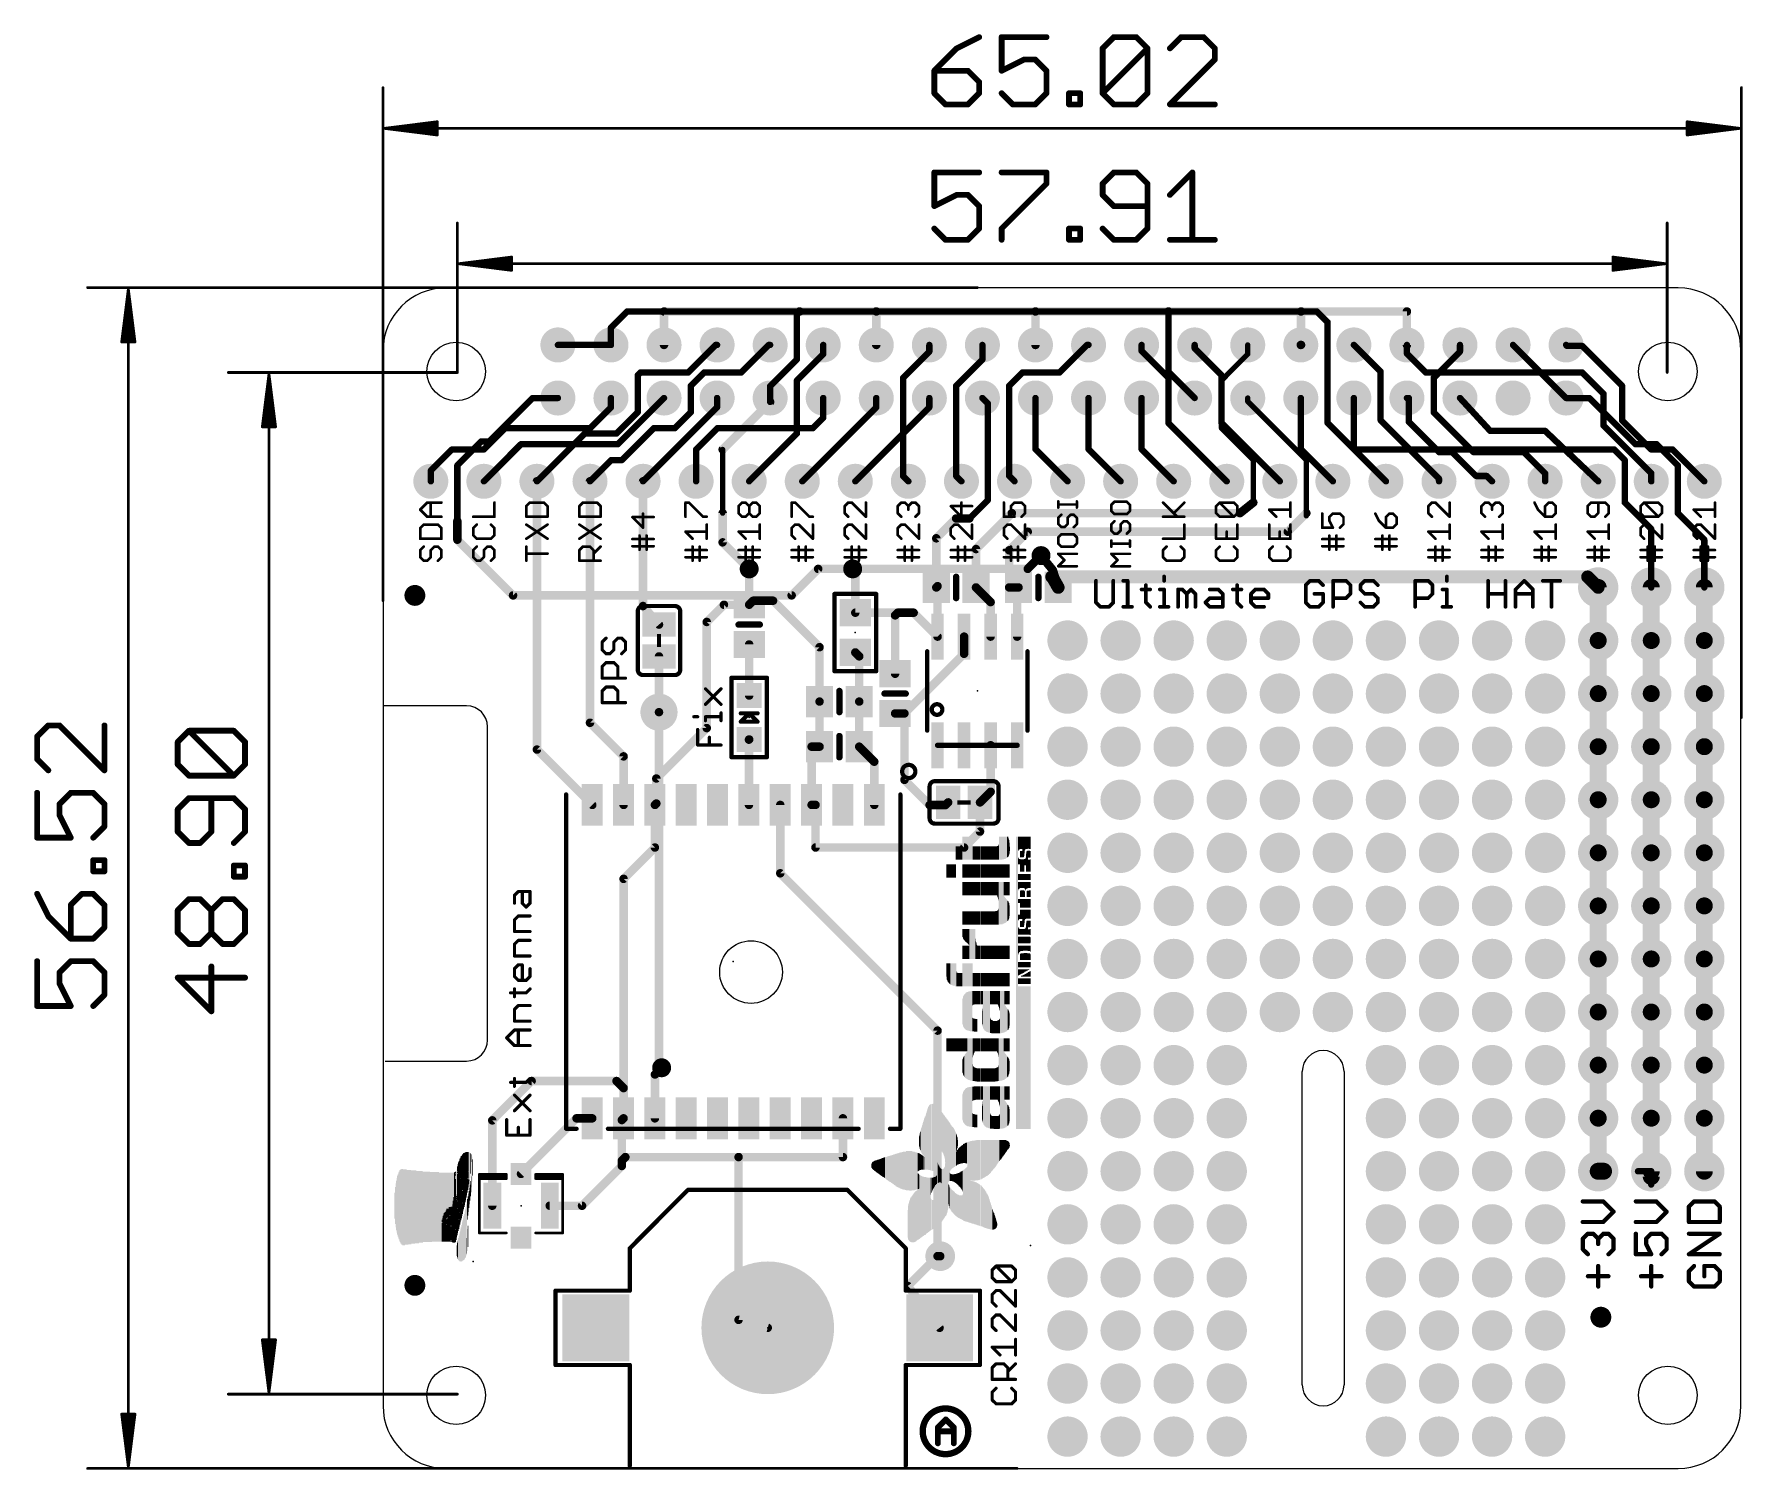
# Model space of a CAD drawing. Extents: x -16.4 to 65.3, y 1 to 69.7.
import ezdxf

# ---------------------------------------------------------------- set-up
doc = ezdxf.new("R2010")
doc.units = 0
for name, color, linetype in [('1', 12, 'CONTINUOUS'), ('16', 132, 'CONTINUOUS'), ('17', 110, 'CONTINUOUS'), ('18', 110, 'CONTINUOUS'), ('20', 40, 'CONTINUOUS'), ('21', 40, 'CONTINUOUS'), ('23', 53, 'CONTINUOUS'), ('47', 253, 'CONTINUOUS')]:
    doc.layers.add(name, color=color, linetype=linetype)

# ---------------------------------------------------------------- blocks, each defined once
blk = doc.blocks.new('RECT')
blk.add_solid([(-0.5, -0.5), (0.5, -0.5), (-0.5, 0.5), (0.5, 0.5)])
blk = doc.blocks.new('PIE')
at = {"const_width": 0.5}
blk.add_lwpolyline([(0, -0.25, 1), (0, 0.25, 1), (0, -0.25)], format="xyb", dxfattribs=at)
blk = doc.blocks.new('ROUNDP')
at = {"const_width": 0.5}
blk.add_lwpolyline([(0, -0.25, 1), (0, 0.25, 1), (0, -0.25)], format="xyb", dxfattribs=at)
blk = doc.blocks.new('ROUNDV')
at = {"const_width": 0.5}
blk.add_lwpolyline([(0, -0.25, 1), (0, 0.25, 1), (0, -0.25)], format="xyb", dxfattribs=at)

msp = doc.modelspace()

# ---------------------------------------------------------------- linework, layer by layer
at = {"layer": '1'}
for points, const_width in [([(11.938, 56.388), (11.164, 55.614)], 0.3048), ([(44.958, 56.388), (11.938, 56.388)], 0.3048), ([(45.466, 55.88), (44.958, 56.388)], 0.3048), ([(11.164, 55.614), (11.164, 54.786)], 0.3048), ([(45.466, 51.054), (45.466, 55.88)], 0.3048), ([(17.399, 53.467), (18.718, 54.786)], 0.3048), ([(18.718, 54.786), (18.784, 54.786)], 0.3048), ([(28.944, 54.09), (28.944, 54.786)], 0.3048), ([(32.639, 53.467), (33.958, 54.786)], 0.3048), ([(33.958, 54.786), (34.024, 54.786)], 0.3048), ([(36.564, 54.495), (36.564, 54.786)], 0.3048), ([(41.644, 54.344), (41.644, 54.786)], 0.254), ([(49.264, 54.786), (49.264, 54.368)], 0.3048), ([(27.686, 52.832), (28.944, 54.09)], 0.3048), ([(37.846, 53.213), (36.564, 54.495)], 0.3048), ([(40.386, 53.086), (41.644, 54.344)], 0.254), ([(49.264, 54.368), (50.165, 53.467)], 0.3048), ([(14.986, 52.832), (15.621, 53.467)], 0.3048), ([(15.621, 53.467), (17.399, 53.467)], 0.3048), ([(30.226, 52.832), (30.861, 53.467)], 0.3048), ([(30.861, 53.467), (32.639, 53.467)], 0.3048), ([(37.846, 51.054), (37.846, 53.213)], 0.3048), ([(40.386, 50.8), (40.386, 53.086)], 0.254), ([(50.165, 53.467), (55.663, 53.467)], 0.3048), ([(55.663, 53.467), (56.884, 52.246)], 0.3048), ([(11.164, 51.804), (11.164, 52.246)], 0.3048), ([(11.496, 50.038), (13.704, 52.246)], 0.3048), ([(14.986, 51.562), (14.986, 52.832)], 0.3048), ([(16.244, 51.804), (16.244, 52.246)], 0.3048), ([(21.324, 51.296), (21.324, 52.246)], 0.3048), ([(23.864, 51.804), (23.864, 52.246)], 0.3048), ([(26.404, 51.804), (26.404, 52.246)], 0.3048), ([(27.686, 48.514), (27.686, 52.832)], 0.3048), ([(28.944, 52.246), (29.21, 51.98)], 0.3048), ([(30.226, 48.514), (30.226, 52.832)], 0.3048), ([(31.484, 49.796), (31.484, 52.246)], 0.3048), ([(34.024, 49.796), (34.024, 52.246)], 0.3048), ([(36.564, 49.796), (36.564, 52.246)], 0.3048), ([(41.644, 52.246), (41.644, 52.082)], 0.254), ([(56.884, 52.246), (57.99, 52.246)], 0.3048), ([(57.99, 52.246), (60.198, 50.038)], 0.3048), ([(10.16, 50.8), (11.164, 51.804)], 0.3048), ([(12.7, 48.26), (16.244, 51.804)], 0.3048), ([(14.224, 50.8), (14.986, 51.562)], 0.3048), ([(20.32, 48.26), (23.864, 51.804)], 0.3048), ([(22.86, 48.26), (26.404, 51.804)], 0.3048), ([(29.21, 51.98), (29.21, 47.371)], 0.3048), ([(41.644, 52.082), (44.45, 49.276)], 0.254), ([(5.08, 49.784), (6.096, 50.8)], 0.3048), ([(6.096, 50.8), (10.16, 50.8)], 0.3048), ([(11.684, 49.276), (13.208, 50.8)], 0.3048), ([(13.208, 50.8), (14.224, 50.8)], 0.3048), ([(15.24, 49.784), (16.256, 50.8)], 0.3048), ([(16.256, 50.8), (20.828, 50.8)], 0.3048), ([(20.828, 50.8), (21.324, 51.296)], 0.3048), ([(40.64, 48.26), (37.846, 51.054)], 0.3048), ([(41.91, 49.276), (40.386, 50.8)], 0.254), ([(46.736, 49.784), (45.466, 51.054)], 0.3048), ([(2.54, 48.768), (3.556, 49.784)], 0.3048), ([(3.556, 49.784), (5.08, 49.784)], 0.3048), ([(5.08, 48.26), (6.858, 50.038)], 0.3048), ([(6.858, 50.038), (11.496, 50.038)], 0.3048), ([(15.24, 48.26), (15.24, 49.784)], 0.3048), ([(33.02, 48.26), (31.484, 49.796)], 0.3048), ([(35.56, 48.26), (34.024, 49.796)], 0.3048), ([(38.1, 48.26), (36.564, 49.796)], 0.3048), ([(46.736, 49.784), (59.182, 49.784)], 0.3048), ([(59.182, 49.784), (59.69, 49.276)], 0.3048), ([(60.198, 50.038), (61.214, 50.038)], 0.3048), ([(61.214, 50.038), (62.23, 49.022)], 0.3048), ([(10.16, 48.26), (11.176, 49.276)], 0.3048), ([(11.176, 49.276), (11.684, 49.276)], 0.3048), ([(41.91, 47.244), (41.91, 49.276)], 0.254), ([(44.45, 49.276), (44.45, 46.736)], 0.254), ([(59.69, 47.244), (59.69, 49.276)], 0.3048), ([(62.23, 49.022), (62.23, 46.736)], 0.3048), ([(2.54, 48.26), (2.54, 48.768)], 0.3048), ([(7.62, 35.421), (7.62, 48.26)], 0.4064), ([(10.16, 36.703), (10.16, 48.26)], 0.4064), ([(12.7, 48.26), (12.7, 42.291)], 0.4064), ([(27.94, 48.26), (27.686, 48.514)], 0.3048), ([(30.48, 48.26), (30.226, 48.514)], 0.3048), ([(29.21, 47.371), (28.321, 46.482)], 0.3048), ([(41.275, 46.736), (41.91, 47.244)], 0.4064), ([(26.736, 45.532), (27.686, 46.482)], 0.4064), ([(28.321, 46.482), (27.686, 46.482)], 0.4064), ([(30.353, 46.736), (28.636, 45.019)], 0.4064), ([(30.353, 46.736), (41.275, 46.736)], 0.4064), ([(43.561, 45.847), (44.45, 46.736)], 0.4064), ([(44.45, 46.736), (44.45, 46.609)], 0.254), ([(60.96, 45.974), (59.69, 47.244)], 0.3048), ([(62.23, 46.736), (63.5, 45.466)], 0.3048), ([(31.115, 45.847), (30.226, 44.958)], 0.4064), ([(31.115, 45.847), (43.561, 45.847)], 0.4064), ([(60.96, 43.18), (60.96, 45.974)], 0.3048), ([(26.736, 43.18), (26.736, 45.532)], 0.4064), ([(28.636, 45.019), (28.636, 43.18)], 0.4064), ([(30.226, 44.958), (30.226, 43.18)], 0.4064), ([(63.5, 45.466), (63.5, 43.18)], 0.3048), ([(17.78, 44.069), (17.78, 42.352)], 0.4064), ([(22.733, 44.069), (22.86, 43.942)], 0.4064), ([(32.319, 44.003), (31.75, 44.704)], 0.4064), ([(32.573, 43.18), (32.319, 44.003)], 0.4064), ([(22.86, 43.942), (22.86, 41.971)], 0.4064), ([(26.797, 43.241), (26.736, 43.18)], 0.4064), ([(26.797, 40.827), (26.797, 43.241)], 0.4064), ([(29.337, 42.479), (28.636, 43.18)], 0.4064), ([(30.607, 43.18), (30.226, 43.18)], 0.4064), ([(30.607, 43.18), (30.607, 40.827)], 0.4064), ([(30.673, 43.18), (30.607, 43.18)], 0.4064), ([(57.912, 43.688), (32.258, 43.688)], 0.6096), ([(32.258, 43.688), (32.319, 43.627)], 0.6096), ([(32.319, 43.627), (32.573, 43.18)], 0.6096), ([(58.42, 43.18), (57.912, 43.688)], 0.6096), ([(58.42, 43.18), (58.42, 15.24)], 0.8128), ([(60.96, 43.18), (60.96, 14.986)], 0.8128), ([(63.5, 43.18), (63.5, 15.24)], 0.8128), ([(16.571, 42.352), (15.748, 41.529)], 0.4064), ([(17.78, 42.352), (16.571, 42.352)], 0.4064), ([(17.973, 42.545), (17.78, 42.352)], 0.4064), ([(18.923, 42.545), (17.973, 42.545)], 0.4064), ([(21.148, 40.32), (18.923, 42.545)], 0.4064), ([(29.337, 40.827), (29.337, 42.479)], 0.4064), ([(12.7, 42.291), (13.462, 41.402)], 0.4064), ([(15.748, 41.529), (15.748, 36.449)], 0.4064), ([(22.86, 41.971), (24.892, 41.971)], 0.4064), ([(24.765, 41.844), (24.892, 41.971)], 0.4064), ([(24.765, 39.05), (24.765, 41.844)], 0.4064), ([(24.892, 41.971), (25.653, 41.971)], 0.4064), ([(25.653, 41.971), (26.797, 40.827)], 0.4064), ([(28.067, 40.005), (28.067, 40.827)], 0.4064), ([(13.462, 39.878), (13.462, 37.211)], 0.4064), ([(17.78, 40.452), (17.78, 38.007)], 0.4064), ([(21.148, 37.719), (21.148, 40.32)], 0.4064), ([(23.048, 39.883), (22.86, 40.071)], 0.4064), ([(23.048, 37.719), (23.048, 39.883)], 0.4064), ([(25.212, 37.15), (28.067, 40.005)], 0.4064), ([(21.148, 35.56), (21.148, 37.719)], 0.4064), ([(23.048, 35.56), (23.048, 37.719)], 0.4064), ([(11.768, 35.095), (10.16, 36.703)], 0.4064), ([(24.765, 37.15), (25.212, 37.15)], 0.4064), ([(25.212, 37.15), (25.212, 33.97)], 0.4064), ([(15.748, 36.449), (13.335, 34.036)], 0.4064), ([(17.768, 35.895), (17.78, 35.907)], 0.4064), ([(17.768, 32.773), (17.768, 35.895)], 0.4064), ([(10.268, 32.773), (7.62, 35.421)], 0.4064), ([(11.768, 32.773), (11.768, 35.095)], 0.4064), ([(20.768, 32.773), (20.768, 35.56)], 0.4064), ([(20.768, 35.56), (21.148, 35.56)], 0.4064), ([(23.768, 34.84), (23.048, 35.56)], 0.4064), ([(26.797, 35.627), (28.067, 35.627)], 0.254), ([(28.067, 35.627), (29.337, 35.627)], 0.254), ([(29.337, 35.627), (29.337, 33.401)], 0.4064), ([(29.337, 35.627), (30.607, 35.627)], 0.254), ([(30.607, 35.627), (30.159, 35.627)], 0.254), ([(23.768, 32.773), (23.768, 34.84)], 0.4064), ([(13.335, 34.036), (13.335, 32.84)], 0.4064), ([(25.212, 33.97), (26.416, 32.766)], 0.4064), ([(29.337, 33.401), (28.829, 32.893)], 0.4064), ([(13.335, 32.84), (13.268, 32.773)], 0.4064), ([(13.268, 32.773), (13.268, 30.734)], 0.4064), ([(19.268, 29.5), (19.268, 32.773)], 0.4064), ([(20.955, 32.773), (20.768, 32.773)], 0.4064), ([(20.955, 30.734), (20.955, 32.773)], 0.4064), ([(26.416, 32.766), (27.178, 32.766)], 0.4064), ([(27.178, 32.766), (27.305, 32.893)], 0.4064), ([(28.829, 31.496), (28.829, 32.893)], 0.4064), ([(28.067, 30.734), (28.829, 31.496)], 0.4064), ([(13.268, 30.734), (11.768, 29.234)], 0.4064), ([(20.955, 30.734), (28.067, 30.734)], 0.4064), ([(26.797, 21.971), (19.268, 29.5)], 0.4064), ([(11.768, 29.234), (11.768, 19.22)], 0.4064), ([(26.797, 11.176), (26.797, 21.971)], 0.4064), ([(5.483, 17.675), (7.366, 19.558)], 0.4064), ([(7.366, 19.558), (11.43, 19.558)], 0.4064), ([(11.43, 19.558), (11.768, 19.22)], 0.4064), ([(13.589, 20.193), (13.268, 19.872)], 0.4064), ([(13.268, 19.872), (13.268, 17.773)], 0.4064), ([(11.768, 19.22), (11.768, 17.773)], 0.4064), ([(5.483, 13.589), (5.483, 17.675)], 0.4064), ([(6.858, 15.114), (9.517, 17.773)], 0.4064), ([(9.517, 17.773), (10.268, 17.773)], 0.4064), ([(11.684, 17.689), (11.768, 17.773)], 0.4064), ([(11.684, 15.748), (11.684, 17.689)], 0.4064), ([(22.268, 17.773), (22.268, 15.918)], 0.4064), ([(9.779, 13.589), (11.684, 15.494)], 0.4064), ([(11.854, 15.918), (11.684, 15.748)], 0.4064), ([(11.684, 15.494), (11.684, 15.748)], 0.4064), ([(17.272, 15.918), (11.854, 15.918)], 0.4064), ([(22.268, 15.918), (17.272, 15.918)], 0.4064), ([(17.272, 8.128), (17.272, 15.918)], 0.4064), ([(58.42, 15.24), (58.674, 15.24)], 0.8128), ([(8.233, 13.589), (9.779, 13.589)], 0.4064), ([(25.3704, 9.7494), (26.797, 11.176)], 0.4064), ([(26.797, 11.176), (26.924, 11.176)], 0.4064), ([(26.8944, 7.747), (25.3704, 9.7494)], 0.4064), ([(17.272, 8.128), (18.669, 7.747)], 0.4064)]:
    msp.add_lwpolyline(points, dxfattribs=dict(at, const_width=const_width))
for points, const_width in [([(11.938, 56.4642, 1), (11.938, 56.3118)], 0.1524), ([(11.9919, 56.3341, 1), (11.8841, 56.4419)], 0.1524), ([(45.0119, 56.4419, 1), (44.9041, 56.3341)], 0.1524), ([(44.958, 56.3118, 1), (44.958, 56.4642)], 0.1524), ([(11.2402, 55.614, 1), (11.0878, 55.614)], 0.1524), ([(11.1101, 55.6679, 1), (11.2179, 55.5601)], 0.1524), ([(45.5422, 55.88, 1), (45.3898, 55.88)], 0.1524), ([(45.4121, 55.8261, 1), (45.5199, 55.9339)], 0.1524), ([(11.0878, 54.786, 1), (11.2402, 54.786)], 0.1524), ([(18.718, 54.8622, 1), (18.718, 54.7098)], 0.1524), ([(18.7719, 54.7321, 1), (18.6641, 54.8399)], 0.1524), ([(18.784, 54.7098, 1), (18.784, 54.8622)], 0.1524), ([(29.0202, 54.786, 1), (28.8678, 54.786)], 0.1524), ([(33.958, 54.8622, 1), (33.958, 54.7098)], 0.1524), ([(34.0119, 54.7321, 1), (33.9041, 54.8399)], 0.1524), ([(34.024, 54.7098, 1), (34.024, 54.8622)], 0.1524), ([(36.6402, 54.786, 1), (36.4878, 54.786)], 0.1524), ([(41.7075, 54.786, 1), (41.5805, 54.786)], 0.127), ([(49.3402, 54.786, 1), (49.1878, 54.786)], 0.1524), ([(28.8678, 54.09, 1), (29.0202, 54.09)], 0.1524), ([(28.9979, 54.0361, 1), (28.8901, 54.1439)], 0.1524), ([(36.6179, 54.5489, 1), (36.5101, 54.4411)], 0.1524), ([(36.4878, 54.495, 1), (36.6402, 54.495)], 0.1524), ([(41.5805, 54.344, 1), (41.7075, 54.344)], 0.127), ([(41.6889, 54.2991, 1), (41.5991, 54.3889)], 0.127), ([(49.3179, 54.4219, 1), (49.2101, 54.3141)], 0.1524), ([(49.1878, 54.368, 1), (49.3402, 54.368)], 0.1524), ([(15.621, 53.5432, 1), (15.621, 53.3908)], 0.1524), ([(15.6749, 53.4131, 1), (15.5671, 53.5209)], 0.1524), ([(17.3451, 53.5209, 1), (17.4529, 53.4131)], 0.1524), ([(17.399, 53.3908, 1), (17.399, 53.5432)], 0.1524), ([(30.861, 53.5432, 1), (30.861, 53.3908)], 0.1524), ([(30.9149, 53.4131, 1), (30.8071, 53.5209)], 0.1524), ([(32.5851, 53.5209, 1), (32.6929, 53.4131)], 0.1524), ([(32.639, 53.3908, 1), (32.639, 53.5432)], 0.1524), ([(37.9222, 53.213, 1), (37.7698, 53.213)], 0.1524), ([(37.7921, 53.1591, 1), (37.8999, 53.2669)], 0.1524), ([(40.4495, 53.086, 1), (40.3225, 53.086)], 0.127), ([(40.3411, 53.1309, 1), (40.4309, 53.0411)], 0.127), ([(50.165, 53.5432, 1), (50.165, 53.3908)], 0.1524), ([(50.1111, 53.4131, 1), (50.2189, 53.5209)], 0.1524), ([(55.7169, 53.5209, 1), (55.6091, 53.4131)], 0.1524), ([(55.663, 53.3908, 1), (55.663, 53.5432)], 0.1524), ([(11.2402, 52.246, 1), (11.0878, 52.246)], 0.1524), ([(13.7579, 52.1921, 1), (13.6501, 52.2999)], 0.1524), ([(15.0622, 52.832, 1), (14.9098, 52.832)], 0.1524), ([(14.9321, 52.8859, 1), (15.0399, 52.7781)], 0.1524), ([(16.3202, 52.246, 1), (16.1678, 52.246)], 0.1524), ([(21.4002, 52.246, 1), (21.2478, 52.246)], 0.1524), ([(23.9402, 52.246, 1), (23.7878, 52.246)], 0.1524), ([(26.4802, 52.246, 1), (26.3278, 52.246)], 0.1524), ([(27.7622, 52.832, 1), (27.6098, 52.832)], 0.1524), ([(27.6321, 52.8859, 1), (27.7399, 52.7781)], 0.1524), ([(28.9979, 52.2999, 1), (28.8901, 52.1921)], 0.1524), ([(30.3022, 52.832, 1), (30.1498, 52.832)], 0.1524), ([(30.1721, 52.8859, 1), (30.2799, 52.7781)], 0.1524), ([(31.5602, 52.246, 1), (31.4078, 52.246)], 0.1524), ([(34.1002, 52.246, 1), (33.9478, 52.246)], 0.1524), ([(36.6402, 52.246, 1), (36.4878, 52.246)], 0.1524), ([(41.7075, 52.246, 1), (41.5805, 52.246)], 0.127), ([(56.884, 52.3222, 1), (56.884, 52.1698)], 0.1524), ([(56.8301, 52.1921, 1), (56.9379, 52.2999)], 0.1524), ([(58.0439, 52.2999, 1), (57.9361, 52.1921)], 0.1524), ([(57.99, 52.1698, 1), (57.99, 52.3222)], 0.1524), ([(11.0878, 51.804, 1), (11.2402, 51.804)], 0.1524), ([(11.2179, 51.7501, 1), (11.1101, 51.8579)], 0.1524), ([(14.9098, 51.562, 1), (15.0622, 51.562)], 0.1524), ([(15.0399, 51.5081, 1), (14.9321, 51.6159)], 0.1524), ([(16.1678, 51.804, 1), (16.3202, 51.804)], 0.1524), ([(16.2979, 51.7501, 1), (16.1901, 51.8579)], 0.1524), ([(23.7878, 51.804, 1), (23.9402, 51.804)], 0.1524), ([(23.9179, 51.7501, 1), (23.8101, 51.8579)], 0.1524), ([(26.3278, 51.804, 1), (26.4802, 51.804)], 0.1524), ([(26.4579, 51.7501, 1), (26.3501, 51.8579)], 0.1524), ([(29.2862, 51.98, 1), (29.1338, 51.98)], 0.1524), ([(29.1561, 51.9261, 1), (29.2639, 52.0339)], 0.1524), ([(41.6889, 52.1269, 1), (41.5991, 52.0371)], 0.127), ([(41.5805, 52.082, 1), (41.7075, 52.082)], 0.127), ([(6.096, 50.8762, 1), (6.096, 50.7238)], 0.1524), ([(6.1499, 50.7461, 1), (6.0421, 50.8539)], 0.1524), ([(10.1061, 50.8539, 1), (10.2139, 50.7461)], 0.1524), ([(10.16, 50.7238, 1), (10.16, 50.8762)], 0.1524), ([(13.208, 50.8762, 1), (13.208, 50.7238)], 0.1524), ([(13.2619, 50.7461, 1), (13.1541, 50.8539)], 0.1524), ([(14.1701, 50.8539, 1), (14.2779, 50.7461)], 0.1524), ([(14.224, 50.7238, 1), (14.224, 50.8762)], 0.1524), ([(16.256, 50.8762, 1), (16.256, 50.7238)], 0.1524), ([(16.3099, 50.7461, 1), (16.2021, 50.8539)], 0.1524), ([(20.7741, 50.8539, 1), (20.8819, 50.7461)], 0.1524), ([(20.828, 50.7238, 1), (20.828, 50.8762)], 0.1524), ([(21.2478, 51.296, 1), (21.4002, 51.296)], 0.1524), ([(21.3779, 51.2421, 1), (21.2701, 51.3499)], 0.1524), ([(37.8999, 51.1079, 1), (37.7921, 51.0001)], 0.1524), ([(37.7698, 51.054, 1), (37.9222, 51.054)], 0.1524), ([(40.4309, 50.8449, 1), (40.3411, 50.7551)], 0.127), ([(40.3225, 50.8, 1), (40.4495, 50.8)], 0.127), ([(45.5199, 51.1079, 1), (45.4121, 51.0001)], 0.1524), ([(45.3898, 51.054, 1), (45.5422, 51.054)], 0.1524), ([(3.556, 49.8602, 1), (3.556, 49.7078)], 0.1524), ([(3.6099, 49.7301, 1), (3.5021, 49.8379)], 0.1524), ([(5.0261, 49.8379, 1), (5.1339, 49.7301)], 0.1524), ([(5.08, 49.7078, 1), (5.08, 49.8602)], 0.1524), ([(6.858, 50.1142, 1), (6.858, 49.9618)], 0.1524), ([(6.9119, 49.9841, 1), (6.8041, 50.0919)], 0.1524), ([(11.4421, 50.0919, 1), (11.5499, 49.9841)], 0.1524), ([(11.496, 49.9618, 1), (11.496, 50.1142)], 0.1524), ([(15.3162, 49.784, 1), (15.1638, 49.784)], 0.1524), ([(15.1861, 49.8379, 1), (15.2939, 49.7301)], 0.1524), ([(31.5379, 49.8499, 1), (31.4301, 49.7421)], 0.1524), ([(34.0779, 49.8499, 1), (33.9701, 49.7421)], 0.1524), ([(36.6179, 49.8499, 1), (36.5101, 49.7421)], 0.1524), ([(46.736, 49.8602, 1), (46.736, 49.7078)], 0.1524), ([(46.6821, 49.7301, 1), (46.7899, 49.8379)], 0.1524), ([(59.2359, 49.8379, 1), (59.1281, 49.7301)], 0.1524), ([(59.182, 49.7078, 1), (59.182, 49.8602)], 0.1524), ([(60.198, 50.1142, 1), (60.198, 49.9618)], 0.1524), ([(60.1441, 49.9841, 1), (60.2519, 50.0919)], 0.1524), ([(61.2679, 50.0919, 1), (61.1601, 49.9841)], 0.1524), ([(61.214, 49.9618, 1), (61.214, 50.1142)], 0.1524), ([(11.176, 49.3522, 1), (11.176, 49.1998)], 0.1524), ([(11.2299, 49.2221, 1), (11.1221, 49.3299)], 0.1524), ([(11.6301, 49.3299, 1), (11.7379, 49.2221)], 0.1524), ([(11.684, 49.1998, 1), (11.684, 49.3522)], 0.1524), ([(31.4078, 49.796, 1), (31.5602, 49.796)], 0.1524), ([(33.9478, 49.796, 1), (34.1002, 49.796)], 0.1524), ([(36.4878, 49.796, 1), (36.6402, 49.796)], 0.1524), ([(41.9735, 49.276, 1), (41.8465, 49.276)], 0.127), ([(41.8651, 49.2311, 1), (41.9549, 49.3209)], 0.127), ([(44.5135, 49.276, 1), (44.3865, 49.276)], 0.127), ([(44.4051, 49.2311, 1), (44.4949, 49.3209)], 0.127), ([(59.7662, 49.276, 1), (59.6138, 49.276)], 0.1524), ([(59.6361, 49.2221, 1), (59.7439, 49.3299)], 0.1524), ([(62.3062, 49.022, 1), (62.1538, 49.022)], 0.1524), ([(62.1761, 48.9681, 1), (62.2839, 49.0759)], 0.1524), ([(2.6162, 48.768, 1), (2.4638, 48.768)], 0.1524), ([(2.4861, 48.8219, 1), (2.5939, 48.7141)], 0.1524), ([(2.4638, 48.26, 1), (2.6162, 48.26)], 0.1524), ([(5.0261, 48.3139, 1), (5.1339, 48.2061)], 0.1524), ([(7.7216, 48.26, 1), (7.5184, 48.26)], 0.2032), ([(10.2616, 48.26, 1), (10.0584, 48.26)], 0.2032), ([(10.1061, 48.3139, 1), (10.2139, 48.2061)], 0.1524), ([(12.8016, 48.26, 1), (12.5984, 48.26)], 0.2032), ([(12.6461, 48.3139, 1), (12.7539, 48.2061)], 0.1524), ([(15.1638, 48.26, 1), (15.3162, 48.26)], 0.1524), ([(20.2661, 48.3139, 1), (20.3739, 48.2061)], 0.1524), ([(22.8061, 48.3139, 1), (22.9139, 48.2061)], 0.1524), ([(27.7399, 48.5679, 1), (27.6321, 48.4601)], 0.1524), ([(27.6098, 48.514, 1), (27.7622, 48.514)], 0.1524), ([(27.8861, 48.2061, 1), (27.9939, 48.3139)], 0.1524), ([(30.2799, 48.5679, 1), (30.1721, 48.4601)], 0.1524), ([(30.1498, 48.514, 1), (30.3022, 48.514)], 0.1524), ([(30.4261, 48.2061, 1), (30.5339, 48.3139)], 0.1524), ([(32.9661, 48.2061, 1), (33.0739, 48.3139)], 0.1524), ([(35.5061, 48.2061, 1), (35.6139, 48.3139)], 0.1524), ([(38.0461, 48.2061, 1), (38.1539, 48.3139)], 0.1524), ([(40.5861, 48.2061, 1), (40.6939, 48.3139)], 0.1524), ([(29.1338, 47.371, 1), (29.2862, 47.371)], 0.1524), ([(29.2639, 47.3171, 1), (29.1561, 47.4249)], 0.1524), ([(41.9735, 47.1647, 1), (41.8465, 47.3233)], 0.2032), ([(27.686, 46.5836, 1), (27.686, 46.3804)], 0.2032), ([(27.7578, 46.4102, 1), (27.6142, 46.5538)], 0.2032), ([(28.321, 46.3804, 1), (28.321, 46.5836)], 0.2032), ([(30.353, 46.8376, 1), (30.353, 46.6344)], 0.2032), ([(30.4248, 46.6642, 1), (30.2812, 46.8078)], 0.2032), ([(41.2115, 46.8153, 1), (41.3385, 46.6567)], 0.2032), ([(41.275, 46.6344, 1), (41.275, 46.8376)], 0.2032), ([(41.8465, 47.244, 1), (41.9735, 47.244)], 0.127), ([(44.5218, 46.6642, 1), (44.3782, 46.8078)], 0.2032), ([(44.5135, 46.736, 1), (44.3865, 46.736)], 0.127), ([(44.3865, 46.736, 1), (44.5135, 46.736)], 0.127), ([(44.3865, 46.609, 1), (44.5135, 46.609)], 0.127), ([(59.7439, 47.2979, 1), (59.6361, 47.1901)], 0.1524), ([(59.6138, 47.244, 1), (59.7662, 47.244)], 0.1524), ([(62.2839, 46.7899, 1), (62.1761, 46.6821)], 0.1524), ([(62.1538, 46.736, 1), (62.3062, 46.736)], 0.1524), ([(28.2671, 46.5359, 1), (28.3749, 46.4281)], 0.1524), ([(31.115, 45.9486, 1), (31.115, 45.7454)], 0.2032), ([(31.1868, 45.7752, 1), (31.0432, 45.9188)], 0.2032), ([(43.4892, 45.9188, 1), (43.6328, 45.7752)], 0.2032), ([(43.561, 45.7454, 1), (43.561, 45.9486)], 0.2032), ([(61.0362, 45.974, 1), (60.8838, 45.974)], 0.1524), ([(60.9061, 45.9201, 1), (61.0139, 46.0279)], 0.1524), ([(26.8376, 45.532, 1), (26.6344, 45.532)], 0.2032), ([(26.6642, 45.6038, 1), (26.8078, 45.4602)], 0.2032), ([(28.7376, 45.019, 1), (28.5344, 45.019)], 0.2032), ([(28.5642, 45.0908, 1), (28.7078, 44.9472)], 0.2032), ([(30.3276, 44.958, 1), (30.1244, 44.958)], 0.2032), ([(30.1542, 45.0298, 1), (30.2978, 44.8862)], 0.2032), ([(63.5762, 45.466, 1), (63.4238, 45.466)], 0.1524), ([(63.4461, 45.4121, 1), (63.5539, 45.5199)], 0.1524), ([(17.8816, 44.069, 1), (17.6784, 44.069)], 0.2032), ([(22.8048, 44.1408, 1), (22.6612, 43.9972)], 0.2032), ([(31.8289, 44.768, 1), (31.6711, 44.64)], 0.2032), ([(32.4161, 44.033, 1), (32.2219, 43.973)], 0.2032), ([(32.2401, 43.939, 1), (32.3979, 44.067)], 0.2032), ([(22.9616, 43.942, 1), (22.7584, 43.942)], 0.2032), ([(22.7882, 43.8702, 1), (22.9318, 44.0138)], 0.2032), ([(26.6642, 43.2518, 1), (26.8078, 43.1082)], 0.2032), ([(26.8986, 43.241, 1), (26.6954, 43.241)], 0.2032), ([(26.8688, 43.1692, 1), (26.7252, 43.3128)], 0.2032), ([(28.7078, 43.2518, 1), (28.5642, 43.1082)], 0.2032), ([(30.226, 43.2816, 1), (30.226, 43.0784)], 0.2032), ([(30.7086, 43.18, 1), (30.5054, 43.18)], 0.2032), ([(30.607, 43.2816, 1), (30.607, 43.0784)], 0.2032), ([(30.607, 43.0784, 1), (30.607, 43.2816)], 0.2032), ([(30.673, 43.0784, 1), (30.673, 43.2816)], 0.2032), ([(32.3658, 43.7958, 1), (32.1502, 43.5802)], 0.3048), ([(32.258, 43.8404, 1), (32.258, 43.5356)], 0.3048), ([(32.4515, 43.7023, 1), (32.1865, 43.5517)], 0.3048), ([(32.2112, 43.5192, 1), (32.4268, 43.7348)], 0.3048), ([(32.4405, 43.1047, 1), (32.7055, 43.2553)], 0.3048), ([(58.0198, 43.7958, 1), (57.8042, 43.5802)], 0.3048), ([(57.912, 43.5356, 1), (57.912, 43.8404)], 0.3048), ([(58.6232, 43.18, 1), (58.2168, 43.18)], 0.4064), ([(58.3122, 43.0722, 1), (58.5278, 43.2878)], 0.3048), ([(61.1632, 43.18, 1), (60.7568, 43.18)], 0.4064), ([(63.7032, 43.18, 1), (63.2968, 43.18)], 0.4064), ([(16.571, 42.4536, 1), (16.571, 42.2504)], 0.2032), ([(16.6428, 42.2802, 1), (16.4992, 42.4238)], 0.2032), ([(17.78, 42.2504, 1), (17.78, 42.4536)], 0.2032), ([(17.973, 42.6466, 1), (17.973, 42.4434)], 0.2032), ([(18.0448, 42.4732, 1), (17.9012, 42.6168)], 0.2032), ([(18.9948, 42.6168, 1), (18.8512, 42.4732)], 0.2032), ([(18.923, 42.4434, 1), (18.923, 42.6466)], 0.2032), ([(26.6344, 43.18, 1), (26.8376, 43.18)], 0.2032), ([(28.5344, 43.18, 1), (28.7376, 43.18)], 0.2032), ([(29.4386, 42.479, 1), (29.2354, 42.479)], 0.2032), ([(29.2652, 42.4072, 1), (29.4088, 42.5508)], 0.2032), ([(30.1244, 43.18, 1), (30.3276, 43.18)], 0.2032), ([(32.4759, 43.15, 1), (32.6701, 43.21)], 0.2032), ([(60.8838, 43.18, 1), (61.0362, 43.18)], 0.1524), ([(63.4238, 43.18, 1), (63.5762, 43.18)], 0.1524), ([(12.7771, 42.3571, 1), (12.6229, 42.2249)], 0.2032), ([(12.5984, 42.291, 1), (12.8016, 42.291)], 0.2032), ([(15.8496, 41.529, 1), (15.6464, 41.529)], 0.2032), ([(17.6784, 42.352, 1), (17.8816, 42.352)], 0.2032), ([(17.7082, 42.4238, 1), (17.8518, 42.2802)], 0.2032), ([(22.86, 42.0726, 1), (22.86, 41.8694)], 0.2032), ([(22.7584, 41.971, 1), (22.9616, 41.971)], 0.2032), ([(24.8666, 41.844, 1), (24.6634, 41.844)], 0.2032), ([(24.6932, 41.9158, 1), (24.8368, 41.7722)], 0.2032), ([(24.892, 42.0726, 1), (24.892, 41.8694)], 0.2032), ([(24.9638, 41.8992, 1), (24.8202, 42.0428)], 0.2032), ([(24.892, 41.8694, 1), (24.892, 42.0726)], 0.2032), ([(25.7248, 42.0428, 1), (25.5812, 41.8992)], 0.2032), ([(25.653, 41.8694, 1), (25.653, 42.0726)], 0.2032), ([(13.3849, 41.3359, 1), (13.5391, 41.4681)], 0.2032), ([(15.6762, 41.6008, 1), (15.8198, 41.4572)], 0.2032), ([(26.6954, 40.827, 1), (26.8986, 40.827)], 0.2032), ([(26.7252, 40.7552, 1), (26.8688, 40.8988)], 0.2032), ([(28.1686, 40.827, 1), (27.9654, 40.827)], 0.2032), ([(29.2354, 40.827, 1), (29.4386, 40.827)], 0.2032), ([(30.5054, 40.827, 1), (30.7086, 40.827)], 0.2032), ([(13.5636, 39.878, 1), (13.3604, 39.878)], 0.2032), ([(17.8816, 40.452, 1), (17.6784, 40.452)], 0.2032), ([(21.2496, 40.32, 1), (21.0464, 40.32)], 0.2032), ([(21.0762, 40.2482, 1), (21.2198, 40.3918)], 0.2032), ([(22.9318, 40.1428, 1), (22.7882, 39.9992)], 0.2032), ([(23.1496, 39.883, 1), (22.9464, 39.883)], 0.2032), ([(27.9654, 40.005, 1), (28.1686, 40.005)], 0.2032), ([(28.1388, 39.9332, 1), (27.9952, 40.0768)], 0.2032), ([(22.9762, 39.8112, 1), (23.1198, 39.9548)], 0.2032), ([(24.6634, 39.05, 1), (24.8666, 39.05)], 0.2032), ([(17.6784, 38.007, 1), (17.8816, 38.007)], 0.2032), ([(21.2496, 37.719, 1), (21.0464, 37.719)], 0.2032), ([(21.0464, 37.719, 1), (21.2496, 37.719)], 0.2032), ([(23.1496, 37.719, 1), (22.9464, 37.719)], 0.2032), ([(22.9464, 37.719, 1), (23.1496, 37.719)], 0.2032), ([(10.2318, 36.7748, 1), (10.0882, 36.6312)], 0.2032), ([(13.3604, 37.211, 1), (13.5636, 37.211)], 0.2032), ([(24.765, 37.2516, 1), (24.765, 37.0484)], 0.2032), ([(25.3136, 37.15, 1), (25.1104, 37.15)], 0.2032), ([(25.1402, 37.2218, 1), (25.2838, 37.0782)], 0.2032), ([(25.212, 37.0484, 1), (25.212, 37.2516)], 0.2032), ([(10.0584, 36.703, 1), (10.2616, 36.703)], 0.2032), ([(15.6464, 36.449, 1), (15.8496, 36.449)], 0.2032), ([(15.8198, 36.3772, 1), (15.6762, 36.5208)], 0.2032), ([(17.8696, 35.895, 1), (17.6664, 35.895)], 0.2032), ([(17.6962, 35.9668, 1), (17.8398, 35.8232)], 0.2032), ([(17.8518, 35.8352, 1), (17.7082, 35.9788)], 0.2032), ([(7.5184, 35.421, 1), (7.7216, 35.421)], 0.2032), ([(7.6918, 35.4928, 1), (7.5482, 35.3492)], 0.2032), ([(11.8696, 35.095, 1), (11.6664, 35.095)], 0.2032), ([(11.6962, 35.0232, 1), (11.8398, 35.1668)], 0.2032), ([(20.8696, 35.56, 1), (20.6664, 35.56)], 0.2032), ([(20.768, 35.6616, 1), (20.768, 35.4584)], 0.2032), ([(21.0464, 35.56, 1), (21.2496, 35.56)], 0.2032), ([(21.148, 35.4584, 1), (21.148, 35.6616)], 0.2032), ([(22.9464, 35.56, 1), (23.1496, 35.56)], 0.2032), ([(23.1198, 35.6318, 1), (22.9762, 35.4882)], 0.2032), ([(26.797, 35.6905, 1), (26.797, 35.5635)], 0.127), ([(28.067, 35.6905, 1), (28.067, 35.5635)], 0.127), ([(28.067, 35.5635, 1), (28.067, 35.6905)], 0.127), ([(29.4386, 35.627, 1), (29.2354, 35.627)], 0.2032), ([(29.337, 35.6905, 1), (29.337, 35.5635)], 0.127), ([(29.337, 35.5635, 1), (29.337, 35.6905)], 0.127), ([(30.159, 35.6905, 1), (30.159, 35.5635)], 0.127), ([(30.607, 35.5635, 1), (30.607, 35.6905)], 0.127), ([(30.607, 35.5635, 1), (30.607, 35.6905)], 0.127), ([(23.8696, 34.84, 1), (23.6664, 34.84)], 0.2032), ([(23.6962, 34.7682, 1), (23.8398, 34.9118)], 0.2032), ([(13.4366, 34.036, 1), (13.2334, 34.036)], 0.2032), ([(13.2632, 34.1078, 1), (13.4068, 33.9642)], 0.2032), ([(25.1104, 33.97, 1), (25.3136, 33.97)], 0.2032), ([(25.2838, 34.0418, 1), (25.1402, 33.8982)], 0.2032), ([(29.4088, 33.3292, 1), (29.2652, 33.4728)], 0.2032), ([(10.1962, 32.7012, 1), (10.3398, 32.8448)], 0.2032), ([(11.6664, 32.773, 1), (11.8696, 32.773)], 0.2032), ([(13.3696, 32.773, 1), (13.1664, 32.773)], 0.2032), ([(13.1962, 32.8448, 1), (13.3398, 32.7012)], 0.2032), ([(13.2334, 32.84, 1), (13.4366, 32.84)], 0.2032), ([(13.4068, 32.7682, 1), (13.2632, 32.9118)], 0.2032), ([(17.6664, 32.773, 1), (17.8696, 32.773)], 0.2032), ([(19.3696, 32.773, 1), (19.1664, 32.773)], 0.2032), ([(20.768, 32.8746, 1), (20.768, 32.6714)], 0.2032), ([(20.6664, 32.773, 1), (20.8696, 32.773)], 0.2032), ([(21.0566, 32.773, 1), (20.8534, 32.773)], 0.2032), ([(20.955, 32.6714, 1), (20.955, 32.8746)], 0.2032), ([(23.6664, 32.773, 1), (23.8696, 32.773)], 0.2032), ([(26.416, 32.8676, 1), (26.416, 32.6644)], 0.2032), ([(26.3442, 32.6942, 1), (26.4878, 32.8378)], 0.2032), ([(27.1062, 32.8378, 1), (27.2498, 32.6942)], 0.2032), ([(27.178, 32.6644, 1), (27.178, 32.8676)], 0.2032), ([(27.3768, 32.8212, 1), (27.2332, 32.9648)], 0.2032), ([(28.9306, 32.893, 1), (28.7274, 32.893)], 0.2032), ([(28.7572, 32.9648, 1), (28.9008, 32.8212)], 0.2032), ([(29.2354, 33.401, 1), (29.4386, 33.401)], 0.2032), ([(28.7274, 31.496, 1), (28.9306, 31.496)], 0.2032), ([(28.9008, 31.4242, 1), (28.7572, 31.5678)], 0.2032), ([(13.1664, 30.734, 1), (13.3696, 30.734)], 0.2032), ([(13.3398, 30.6622, 1), (13.1962, 30.8058)], 0.2032), ([(20.955, 30.8356, 1), (20.955, 30.6324)], 0.2032), ([(20.8534, 30.734, 1), (21.0566, 30.734)], 0.2032), ([(27.9952, 30.8058, 1), (28.1388, 30.6622)], 0.2032), ([(28.067, 30.6324, 1), (28.067, 30.8356)], 0.2032), ([(19.1664, 29.5, 1), (19.3696, 29.5)], 0.2032), ([(19.3398, 29.5718, 1), (19.1962, 29.4282)], 0.2032), ([(11.8696, 29.234, 1), (11.6664, 29.234)], 0.2032), ([(11.6962, 29.3058, 1), (11.8398, 29.1622)], 0.2032), ([(26.8986, 21.971, 1), (26.6954, 21.971)], 0.2032), ([(26.7252, 21.8992, 1), (26.8688, 22.0428)], 0.2032), ([(7.366, 19.6596, 1), (7.366, 19.4564)], 0.2032), ([(7.4378, 19.4862, 1), (7.2942, 19.6298)], 0.2032), ([(11.5018, 19.6298, 1), (11.3582, 19.4862)], 0.2032), ([(11.43, 19.4564, 1), (11.43, 19.6596)], 0.2032), ([(13.3696, 19.872, 1), (13.1664, 19.872)], 0.2032), ([(13.1962, 19.9438, 1), (13.3398, 19.8002)], 0.2032), ([(13.6608, 20.1212, 1), (13.5172, 20.2648)], 0.2032), ([(11.8696, 19.22, 1), (11.6664, 19.22)], 0.2032), ([(11.6664, 19.22, 1), (11.8696, 19.22)], 0.2032), ([(11.6962, 19.1482, 1), (11.8398, 19.2918)], 0.2032), ([(5.5846, 17.675, 1), (5.3814, 17.675)], 0.2032), ([(5.4112, 17.7468, 1), (5.5548, 17.6032)], 0.2032), ([(9.517, 17.8746, 1), (9.517, 17.6714)], 0.2032), ([(9.5888, 17.7012, 1), (9.4452, 17.8448)], 0.2032), ([(10.268, 17.6714, 1), (10.268, 17.8746)], 0.2032), ([(11.7856, 17.689, 1), (11.5824, 17.689)], 0.2032), ([(11.6122, 17.7608, 1), (11.7558, 17.6172)], 0.2032), ([(11.6664, 17.773, 1), (11.8696, 17.773)], 0.2032), ([(11.8398, 17.7012, 1), (11.6962, 17.8448)], 0.2032), ([(13.1664, 17.773, 1), (13.3696, 17.773)], 0.2032), ([(22.3696, 17.773, 1), (22.1664, 17.773)], 0.2032), ([(11.7856, 15.748, 1), (11.5824, 15.748)], 0.2032), ([(11.5824, 15.748, 1), (11.7856, 15.748)], 0.2032), ([(11.5824, 15.494, 1), (11.7856, 15.494)], 0.2032), ([(11.6122, 15.8198, 1), (11.7558, 15.6762)], 0.2032), ([(11.7558, 15.4222, 1), (11.6122, 15.5658)], 0.2032), ([(11.854, 16.0196, 1), (11.854, 15.8164)], 0.2032), ([(11.9258, 15.8462, 1), (11.7822, 15.9898)], 0.2032), ([(17.272, 16.0196, 1), (17.272, 15.8164)], 0.2032), ([(17.3736, 15.918, 1), (17.1704, 15.918)], 0.2032), ([(17.272, 15.8164, 1), (17.272, 16.0196)], 0.2032), ([(22.1664, 15.918, 1), (22.3696, 15.918)], 0.2032), ([(22.268, 15.8164, 1), (22.268, 16.0196)], 0.2032), ([(58.42, 15.4432, 1), (58.42, 15.0368)], 0.4064), ([(58.674, 15.0368, 1), (58.674, 15.4432)], 0.4064), ([(6.7862, 15.1858, 1), (6.9298, 15.0422)], 0.2032), ([(58.2168, 15.24, 1), (58.6232, 15.24)], 0.4064), ([(60.7568, 14.986, 1), (61.1632, 14.986)], 0.4064), ([(63.2968, 15.24, 1), (63.7032, 15.24)], 0.4064), ([(5.3814, 13.589, 1), (5.5846, 13.589)], 0.2032), ([(8.233, 13.6906, 1), (8.233, 13.4874)], 0.2032), ([(9.7072, 13.6608, 1), (9.8508, 13.5172)], 0.2032), ([(9.779, 13.4874, 1), (9.779, 13.6906)], 0.2032), ([(26.797, 11.2776, 1), (26.797, 11.0744)], 0.2032), ([(26.6954, 11.176, 1), (26.8986, 11.176)], 0.2032), ([(26.8688, 11.1042, 1), (26.7252, 11.2478)], 0.2032), ([(26.924, 11.0744, 1), (26.924, 11.2776)], 0.2032), ([(25.4512, 9.8109, 1), (25.2896, 9.6879)], 0.2032), ([(25.2986, 9.8212, 1), (25.4422, 9.6776)], 0.2032), ([(17.2987, 8.226, 1), (17.2453, 8.03)], 0.2032), ([(17.1704, 8.128, 1), (17.3736, 8.128)], 0.2032), ([(18.6423, 7.649, 1), (18.6957, 7.845)], 0.2032), ([(26.8136, 7.6855, 1), (26.9752, 7.8085)], 0.2032)]:
    msp.add_lwpolyline(points, format="xyb", dxfattribs=dict(at, const_width=const_width))
at = {"layer": '16'}
for points, const_width in [([(13.704, 54.786), (13.704, 56.388)], 0.4064), ([(13.704, 56.388), (20.193, 56.388)], 0.4064), ([(20.066, 56.261), (20.193, 56.388)], 0.3048), ([(20.193, 56.388), (23.864, 56.388)], 0.4064), ([(23.864, 54.786), (23.864, 56.388)], 0.4064), ([(23.864, 56.388), (31.484, 56.388)], 0.4064), ([(31.484, 54.786), (31.484, 56.388)], 0.4064), ([(31.484, 56.388), (37.846, 56.388)], 0.4064), ([(37.846, 56.388), (44.196, 56.388)], 0.4064), ([(37.846, 53.504), (37.846, 56.388)], 0.3048), ([(49.264, 56.388), (44.196, 56.388)], 0.4064), ([(44.196, 56.388), (44.196, 54.786)], 0.4064), ([(49.264, 54.786), (49.264, 56.388)], 0.4064), ([(20.066, 54.102), (20.066, 56.261)], 0.3048), ([(11.164, 54.786), (8.624, 54.786)], 0.3048), ([(14.859, 53.467), (16.178, 54.786)], 0.3048), ([(16.178, 54.786), (16.244, 54.786)], 0.3048), ([(21.324, 54.344), (21.324, 54.786)], 0.3048), ([(26.404, 54.471), (26.404, 54.786)], 0.3048), ([(39.104, 54.786), (39.104, 54.622)], 0.3048), ([(44.196, 54.786), (44.184, 54.786)], 0.4064), ([(46.724, 54.786), (48.006, 53.504)], 0.3048), ([(51.804, 54.786), (51.804, 54.471)], 0.3048), ([(54.344, 54.786), (55.663, 53.467)], 0.3048), ([(56.933, 54.737), (56.884, 54.786)], 0.3048), ([(57.658, 54.737), (56.933, 54.737)], 0.3048), ([(59.563, 52.832), (57.658, 54.737)], 0.3048), ([(18.784, 52.82), (20.066, 54.102)], 0.3048), ([(20.066, 53.086), (21.324, 54.344)], 0.3048), ([(25.146, 53.213), (26.404, 54.471)], 0.3048), ([(39.104, 54.622), (40.386, 53.34)], 0.3048), ([(51.804, 54.471), (50.546, 53.213)], 0.3048), ([(12.446, 53.34), (12.573, 53.467)], 0.3048), ([(12.446, 51.562), (12.446, 53.34)], 0.3048), ([(12.573, 53.467), (14.859, 53.467)], 0.3048), ([(20.066, 50.546), (20.066, 53.086)], 0.3048), ([(25.146, 48.514), (25.146, 53.213)], 0.3048), ([(39.104, 52.246), (37.846, 53.504)], 0.3048), ([(40.386, 53.34), (40.386, 51.054)], 0.3048), ([(48.006, 53.504), (48.006, 51.181)], 0.3048), ([(50.546, 53.213), (50.546, 51.562)], 0.3048), ([(55.663, 53.467), (57.658, 53.467)], 0.3048), ([(57.658, 53.467), (58.674, 52.451)], 0.3048), ([(7.415, 52.246), (5.334, 50.165)], 0.3048), ([(8.624, 52.246), (7.415, 52.246)], 0.3048), ([(18.784, 52.246), (18.784, 52.82)], 0.3048), ([(18.784, 52.058), (18.784, 52.246)], 0.3048), ([(44.184, 52.246), (44.184, 49.796)], 0.3048), ([(46.724, 52.246), (46.724, 49.796)], 0.3048), ([(49.264, 52.246), (49.354, 52.246)], 0.3048), ([(49.354, 52.246), (49.354, 51.103)], 0.3048), ([(51.804, 52.246), (53.25, 50.673)], 0.3048), ([(58.674, 52.451), (58.674, 50.927)], 0.3048), ([(59.563, 51.181), (59.563, 52.832)], 0.3048), ([(11.43, 50.546), (12.446, 51.562)], 0.3048), ([(18.784, 52.058), (16.51, 49.784)], 0.4064), ([(50.546, 51.562), (52.451, 49.657)], 0.3048), ([(40.386, 51.054), (43.18, 48.26)], 0.3048), ([(48.006, 51.181), (50.8, 48.387)], 0.3048), ([(49.354, 51.103), (50.8, 49.657)], 0.3048), ([(53.25, 50.673), (55.88, 50.673)], 0.3048), ([(55.88, 50.673), (58.42, 48.26)], 0.3048), ([(58.674, 50.927), (60.96, 48.641)], 0.3048), ([(60.96, 49.784), (59.563, 51.181)], 0.3048), ([(4.953, 50.165), (3.81, 49.022)], 0.3048), ([(5.334, 50.165), (4.953, 50.165)], 0.3048), ([(7.62, 48.26), (9.906, 50.546)], 0.3048), ([(9.906, 50.546), (11.43, 50.546)], 0.3048), ([(16.51, 49.784), (16.51, 46.736)], 0.254), ([(17.78, 48.26), (20.066, 50.546)], 0.3048), ([(44.184, 49.796), (45.72, 48.26)], 0.3048), ([(46.724, 49.796), (48.26, 48.26)], 0.3048), ([(61.976, 49.784), (60.96, 49.784)], 0.3048), ([(61.976, 49.784), (63.5, 48.26)], 0.3048), ([(3.81, 49.022), (3.81, 46.355)], 0.3048), ([(50.8, 49.657), (51.435, 49.657)], 0.3048), ([(51.435, 49.657), (52.578, 48.514)], 0.3048), ([(52.451, 49.657), (54.864, 49.657)], 0.3048), ([(54.864, 49.657), (55.88, 48.641)], 0.3048), ([(25.4, 48.26), (25.146, 48.514)], 0.3048), ([(50.8, 48.387), (50.8, 48.26)], 0.3048), ([(52.578, 48.514), (53.086, 48.514)], 0.3048), ([(53.086, 48.514), (53.34, 48.26)], 0.3048), ([(55.88, 48.641), (55.88, 48.26)], 0.3048), ([(60.96, 48.641), (60.96, 48.26)], 0.3048), ([(16.51, 46.736), (16.51, 45.339)], 0.4064), ([(3.81, 46.355), (3.81, 45.466)], 0.4064), ([(3.81, 45.466), (6.477, 42.799)], 0.4064), ([(16.51, 45.339), (17.78, 44.069)], 0.4064), ([(19.812, 42.799), (21.082, 44.069)], 0.4064), ([(21.082, 44.069), (22.733, 44.069)], 0.4064), ([(31.115, 44.069), (22.733, 44.069)], 0.4064), ([(31.75, 44.704), (31.115, 44.069)], 0.4064), ([(58.42, 40.64), (58.42, 43.18)], 0.8128), ([(60.96, 40.64), (60.96, 43.18)], 0.8128), ([(63.5, 40.64), (63.5, 43.18)], 0.8128), ([(6.477, 42.799), (19.812, 42.799)], 0.4064), ([(58.42, 38.1), (58.42, 40.64)], 0.8128), ([(60.96, 40.64), (60.96, 38.1)], 0.8128), ([(63.5, 40.64), (63.5, 38.1)], 0.8128), ([(58.42, 35.56), (58.42, 38.1)], 0.8128), ([(60.96, 38.1), (60.96, 35.56)], 0.8128), ([(63.5, 38.1), (63.5, 35.56)], 0.8128), ([(13.462, 37.211), (13.462, 20.32)], 0.4064), ([(58.42, 33.02), (58.42, 35.56)], 0.8128), ([(60.96, 35.56), (60.96, 33.02)], 0.8128), ([(63.5, 35.56), (63.5, 33.02)], 0.8128), ([(58.42, 30.48), (58.42, 33.02)], 0.8128), ([(60.96, 33.02), (60.96, 30.48)], 0.8128), ([(63.5, 33.02), (63.5, 30.48)], 0.8128), ([(58.42, 27.94), (58.42, 30.48)], 0.8128), ([(60.96, 30.48), (60.96, 27.94)], 0.8128), ([(63.5, 30.48), (63.5, 27.94)], 0.8128), ([(58.42, 25.4), (58.42, 27.94)], 0.8128), ([(60.96, 27.94), (60.96, 25.4)], 0.8128), ([(63.5, 27.94), (63.5, 25.4)], 0.8128), ([(58.42, 22.86), (58.42, 25.4)], 0.8128), ([(60.96, 25.4), (60.96, 22.86)], 0.8128), ([(63.5, 25.4), (63.5, 22.86)], 0.8128), ([(58.42, 20.32), (58.42, 22.86)], 0.8128), ([(60.96, 22.86), (60.96, 20.32)], 0.8128), ([(63.5, 22.86), (63.5, 20.32)], 0.8128), ([(13.462, 20.32), (13.589, 20.193)], 0.4064), ([(58.42, 17.78), (58.42, 20.32)], 0.8128), ([(60.96, 20.32), (60.96, 17.78)], 0.8128), ([(63.5, 20.32), (63.5, 17.78)], 0.8128), ([(58.42, 15.24), (58.42, 17.78)], 0.8128), ([(60.96, 17.78), (60.96, 15.24)], 0.8128), ([(63.5, 17.78), (63.5, 15.24)], 0.8128), ([(60.325, 15.24), (60.96, 15.24)], 0.3048), ([(60.96, 15.24), (60.96, 14.605)], 0.3048)]:
    msp.add_lwpolyline(points, dxfattribs=dict(at, const_width=const_width))
for points, const_width in [([(13.8056, 56.388, 1), (13.6024, 56.388)], 0.2032), ([(13.704, 56.4896, 1), (13.704, 56.2864)], 0.2032), ([(20.193, 56.4896, 1), (20.193, 56.2864)], 0.2032), ([(20.2469, 56.3341, 1), (20.1391, 56.4419)], 0.1524), ([(20.193, 56.2864, 1), (20.193, 56.4896)], 0.2032), ([(23.9656, 56.388, 1), (23.7624, 56.388)], 0.2032), ([(23.864, 56.4896, 1), (23.864, 56.2864)], 0.2032), ([(23.864, 56.2864, 1), (23.864, 56.4896)], 0.2032), ([(31.5856, 56.388, 1), (31.3824, 56.388)], 0.2032), ([(31.484, 56.4896, 1), (31.484, 56.2864)], 0.2032), ([(31.484, 56.2864, 1), (31.484, 56.4896)], 0.2032), ([(37.846, 56.4896, 1), (37.846, 56.2864)], 0.2032), ([(37.9222, 56.388, 1), (37.7698, 56.388)], 0.1524), ([(37.846, 56.2864, 1), (37.846, 56.4896)], 0.2032), ([(44.196, 56.4896, 1), (44.196, 56.2864)], 0.2032), ([(44.2976, 56.388, 1), (44.0944, 56.388)], 0.2032), ([(44.196, 56.2864, 1), (44.196, 56.4896)], 0.2032), ([(49.3656, 56.388, 1), (49.1624, 56.388)], 0.2032), ([(49.264, 56.2864, 1), (49.264, 56.4896)], 0.2032), ([(20.1422, 56.261, 1), (19.9898, 56.261)], 0.1524), ([(20.0121, 56.3149, 1), (20.1199, 56.2071)], 0.1524), ([(8.624, 54.8622, 1), (8.624, 54.7098)], 0.1524), ([(11.164, 54.7098, 1), (11.164, 54.8622)], 0.1524), ([(13.6024, 54.786, 1), (13.8056, 54.786)], 0.2032), ([(16.178, 54.8622, 1), (16.178, 54.7098)], 0.1524), ([(16.2319, 54.7321, 1), (16.1241, 54.8399)], 0.1524), ([(16.244, 54.7098, 1), (16.244, 54.8622)], 0.1524), ([(21.4002, 54.786, 1), (21.2478, 54.786)], 0.1524), ([(23.7624, 54.786, 1), (23.9656, 54.786)], 0.2032), ([(26.4802, 54.786, 1), (26.3278, 54.786)], 0.1524), ([(31.3824, 54.786, 1), (31.5856, 54.786)], 0.2032), ([(39.1802, 54.786, 1), (39.0278, 54.786)], 0.1524), ([(44.184, 54.8876, 1), (44.184, 54.6844)], 0.2032), ([(44.0944, 54.786, 1), (44.2976, 54.786)], 0.2032), ([(44.196, 54.6844, 1), (44.196, 54.8876)], 0.2032), ([(46.7779, 54.8399, 1), (46.6701, 54.7321)], 0.1524), ([(49.1624, 54.786, 1), (49.3656, 54.786)], 0.2032), ([(51.8802, 54.786, 1), (51.7278, 54.786)], 0.1524), ([(54.3979, 54.8399, 1), (54.2901, 54.7321)], 0.1524), ([(56.9379, 54.8399, 1), (56.8301, 54.7321)], 0.1524), ([(56.933, 54.8132, 1), (56.933, 54.6608)], 0.1524), ([(56.8791, 54.6831, 1), (56.9869, 54.7909)], 0.1524), ([(57.7119, 54.7909, 1), (57.6041, 54.6831)], 0.1524), ([(57.658, 54.6608, 1), (57.658, 54.8132)], 0.1524), ([(19.9898, 54.102, 1), (20.1422, 54.102)], 0.1524), ([(20.1199, 54.0481, 1), (20.0121, 54.1559)], 0.1524), ([(21.2478, 54.344, 1), (21.4002, 54.344)], 0.1524), ([(21.3779, 54.2901, 1), (21.2701, 54.3979)], 0.1524), ([(26.3278, 54.471, 1), (26.4802, 54.471)], 0.1524), ([(26.4579, 54.4171, 1), (26.3501, 54.5249)], 0.1524), ([(39.1579, 54.6759, 1), (39.0501, 54.5681)], 0.1524), ([(39.0278, 54.622, 1), (39.1802, 54.622)], 0.1524), ([(51.7278, 54.471, 1), (51.8802, 54.471)], 0.1524), ([(51.8579, 54.4171, 1), (51.7501, 54.5249)], 0.1524), ([(12.5222, 53.34, 1), (12.3698, 53.34)], 0.1524), ([(12.3921, 53.3939, 1), (12.4999, 53.2861)], 0.1524), ([(12.573, 53.5432, 1), (12.573, 53.3908)], 0.1524), ([(12.6269, 53.4131, 1), (12.5191, 53.5209)], 0.1524), ([(14.8051, 53.5209, 1), (14.9129, 53.4131)], 0.1524), ([(14.859, 53.3908, 1), (14.859, 53.5432)], 0.1524), ([(20.1422, 53.086, 1), (19.9898, 53.086)], 0.1524), ([(20.0121, 53.1399, 1), (20.1199, 53.0321)], 0.1524), ([(25.2222, 53.213, 1), (25.0698, 53.213)], 0.1524), ([(25.0921, 53.2669, 1), (25.1999, 53.1591)], 0.1524), ([(37.8999, 53.5579, 1), (37.7921, 53.4501)], 0.1524), ([(37.7698, 53.504, 1), (37.9222, 53.504)], 0.1524), ([(40.4622, 53.34, 1), (40.3098, 53.34)], 0.1524), ([(40.3321, 53.2861, 1), (40.4399, 53.3939)], 0.1524), ([(48.0822, 53.504, 1), (47.9298, 53.504)], 0.1524), ([(47.9521, 53.4501, 1), (48.0599, 53.5579)], 0.1524), ([(50.6222, 53.213, 1), (50.4698, 53.213)], 0.1524), ([(50.4921, 53.2669, 1), (50.5999, 53.1591)], 0.1524), ([(55.663, 53.5432, 1), (55.663, 53.3908)], 0.1524), ([(55.6091, 53.4131, 1), (55.7169, 53.5209)], 0.1524), ([(57.7119, 53.5209, 1), (57.6041, 53.4131)], 0.1524), ([(57.658, 53.3908, 1), (57.658, 53.5432)], 0.1524), ([(7.415, 52.3222, 1), (7.415, 52.1698)], 0.1524), ([(7.4689, 52.1921, 1), (7.3611, 52.2999)], 0.1524), ([(8.624, 52.1698, 1), (8.624, 52.3222)], 0.1524), ([(18.8602, 52.82, 1), (18.7078, 52.82)], 0.1524), ([(18.7301, 52.8739, 1), (18.8379, 52.7661)], 0.1524), ([(18.8602, 52.246, 1), (18.7078, 52.246)], 0.1524), ([(39.0501, 52.1921, 1), (39.1579, 52.2999)], 0.1524), ([(44.2602, 52.246, 1), (44.1078, 52.246)], 0.1524), ([(46.8002, 52.246, 1), (46.6478, 52.246)], 0.1524), ([(49.264, 52.3222, 1), (49.264, 52.1698)], 0.1524), ([(49.4302, 52.246, 1), (49.2778, 52.246)], 0.1524), ([(49.354, 52.1698, 1), (49.354, 52.3222)], 0.1524), ([(51.8601, 52.2976, 1), (51.7479, 52.1944)], 0.1524), ([(58.7502, 52.451, 1), (58.5978, 52.451)], 0.1524), ([(58.6201, 52.3971, 1), (58.7279, 52.5049)], 0.1524), ([(59.6392, 52.832, 1), (59.4868, 52.832)], 0.1524), ([(59.5091, 52.7781, 1), (59.6169, 52.8859)], 0.1524), ([(12.3698, 51.562, 1), (12.5222, 51.562)], 0.1524), ([(12.4999, 51.5081, 1), (12.3921, 51.6159)], 0.1524), ([(18.8558, 51.9862, 1), (18.7122, 52.1298)], 0.2032), ([(18.7078, 52.246, 1), (18.8602, 52.246)], 0.1524), ([(18.7078, 52.058, 1), (18.8602, 52.058)], 0.1524), ([(50.5999, 51.6159, 1), (50.4921, 51.5081)], 0.1524), ([(50.4698, 51.562, 1), (50.6222, 51.562)], 0.1524), ([(40.4399, 51.1079, 1), (40.3321, 51.0001)], 0.1524), ([(40.3098, 51.054, 1), (40.4622, 51.054)], 0.1524), ([(48.0599, 51.2349, 1), (47.9521, 51.1271)], 0.1524), ([(47.9298, 51.181, 1), (48.0822, 51.181)], 0.1524), ([(49.4079, 51.1569, 1), (49.3001, 51.0491)], 0.1524), ([(49.2778, 51.103, 1), (49.4302, 51.103)], 0.1524), ([(53.25, 50.7492, 1), (53.25, 50.5968)], 0.1524), ([(53.1939, 50.6214, 1), (53.3061, 50.7246)], 0.1524), ([(55.9325, 50.7282, 1), (55.8275, 50.6178)], 0.1524), ([(55.88, 50.5968, 1), (55.88, 50.7492)], 0.1524), ([(58.7279, 50.9809, 1), (58.6201, 50.8731)], 0.1524), ([(58.5978, 50.927, 1), (58.7502, 50.927)], 0.1524), ([(59.6169, 51.2349, 1), (59.5091, 51.1271)], 0.1524), ([(59.4868, 51.181, 1), (59.6392, 51.181)], 0.1524), ([(4.953, 50.2412, 1), (4.953, 50.0888)], 0.1524), ([(5.0069, 50.1111, 1), (4.8991, 50.2189)], 0.1524), ([(5.2801, 50.2189, 1), (5.3879, 50.1111)], 0.1524), ([(5.334, 50.0888, 1), (5.334, 50.2412)], 0.1524), ([(9.906, 50.6222, 1), (9.906, 50.4698)], 0.1524), ([(9.9599, 50.4921, 1), (9.8521, 50.5999)], 0.1524), ([(11.3761, 50.5999, 1), (11.4839, 50.4921)], 0.1524), ([(11.43, 50.4698, 1), (11.43, 50.6222)], 0.1524), ([(16.4382, 49.8558, 1), (16.5818, 49.7122)], 0.2032), ([(16.5735, 49.784, 1), (16.4465, 49.784)], 0.127), ([(19.9898, 50.546, 1), (20.1422, 50.546)], 0.1524), ([(20.1199, 50.4921, 1), (20.0121, 50.5999)], 0.1524), ([(44.2379, 49.8499, 1), (44.1301, 49.7421)], 0.1524), ([(46.7779, 49.8499, 1), (46.6701, 49.7421)], 0.1524), ([(60.96, 49.8602, 1), (60.96, 49.7078)], 0.1524), ([(60.9061, 49.7301, 1), (61.0139, 49.8379)], 0.1524), ([(62.0299, 49.8379, 1), (61.9221, 49.7301)], 0.1524), ([(61.976, 49.7078, 1), (61.976, 49.8602)], 0.1524), ([(3.8862, 49.022, 1), (3.7338, 49.022)], 0.1524), ([(3.7561, 49.0759, 1), (3.8639, 48.9681)], 0.1524), ([(44.1078, 49.796, 1), (44.2602, 49.796)], 0.1524), ([(46.6478, 49.796, 1), (46.8002, 49.796)], 0.1524), ([(50.8, 49.7332, 1), (50.8, 49.5808)], 0.1524), ([(50.7461, 49.6031, 1), (50.8539, 49.7109)], 0.1524), ([(51.4889, 49.7109, 1), (51.3811, 49.6031)], 0.1524), ([(51.435, 49.5808, 1), (51.435, 49.7332)], 0.1524), ([(52.451, 49.7332, 1), (52.451, 49.5808)], 0.1524), ([(52.3971, 49.6031, 1), (52.5049, 49.7109)], 0.1524), ([(54.9179, 49.7109, 1), (54.8101, 49.6031)], 0.1524), ([(54.864, 49.5808, 1), (54.864, 49.7332)], 0.1524), ([(7.5661, 48.3139, 1), (7.6739, 48.2061)], 0.1524), ([(17.7261, 48.3139, 1), (17.8339, 48.2061)], 0.1524), ([(25.1999, 48.5679, 1), (25.0921, 48.4601)], 0.1524), ([(25.0698, 48.514, 1), (25.2222, 48.514)], 0.1524), ([(25.3461, 48.2061, 1), (25.4539, 48.3139)], 0.1524), ([(43.1261, 48.2061, 1), (43.2339, 48.3139)], 0.1524), ([(45.6661, 48.2061, 1), (45.7739, 48.3139)], 0.1524), ([(48.2061, 48.2061, 1), (48.3139, 48.3139)], 0.1524), ([(50.8762, 48.387, 1), (50.7238, 48.387)], 0.1524), ([(50.7238, 48.26, 1), (50.8762, 48.26)], 0.1524), ([(50.7461, 48.3331, 1), (50.8539, 48.4409)], 0.1524), ([(52.578, 48.5902, 1), (52.578, 48.4378)], 0.1524), ([(52.5241, 48.4601, 1), (52.6319, 48.5679)], 0.1524), ([(53.1399, 48.5679, 1), (53.0321, 48.4601)], 0.1524), ([(53.086, 48.4378, 1), (53.086, 48.5902)], 0.1524), ([(53.2861, 48.2061, 1), (53.3939, 48.3139)], 0.1524), ([(55.9562, 48.641, 1), (55.8038, 48.641)], 0.1524), ([(55.8038, 48.26, 1), (55.9562, 48.26)], 0.1524), ([(55.8261, 48.5871, 1), (55.9339, 48.6949)], 0.1524), ([(58.3675, 48.2048, 1), (58.4725, 48.3152)], 0.1524), ([(61.0362, 48.641, 1), (60.8838, 48.641)], 0.1524), ([(60.8838, 48.26, 1), (61.0362, 48.26)], 0.1524), ([(60.9061, 48.5871, 1), (61.0139, 48.6949)], 0.1524), ([(63.4461, 48.2061, 1), (63.5539, 48.3139)], 0.1524), ([(16.6116, 46.736, 1), (16.4084, 46.736)], 0.2032), ([(16.4465, 46.736, 1), (16.5735, 46.736)], 0.127), ([(3.9116, 46.355, 1), (3.7084, 46.355)], 0.2032), ([(3.7338, 46.355, 1), (3.8862, 46.355)], 0.1524), ([(3.7084, 45.466, 1), (3.9116, 45.466)], 0.2032), ([(3.8818, 45.5378, 1), (3.7382, 45.3942)], 0.2032), ([(16.4084, 45.339, 1), (16.6116, 45.339)], 0.2032), ([(16.5818, 45.4108, 1), (16.4382, 45.2672)], 0.2032), ([(17.7082, 43.9972, 1), (17.8518, 44.1408)], 0.2032), ([(21.082, 44.1706, 1), (21.082, 43.9674)], 0.2032), ([(21.1538, 43.9972, 1), (21.0102, 44.1408)], 0.2032), ([(22.733, 44.1706, 1), (22.733, 43.9674)], 0.2032), ([(22.733, 43.9674, 1), (22.733, 44.1706)], 0.2032), ([(31.0432, 44.1408, 1), (31.1868, 43.9972)], 0.2032), ([(31.115, 43.9674, 1), (31.115, 44.1706)], 0.2032), ([(31.8218, 44.6322, 1), (31.6782, 44.7758)], 0.2032), ([(58.6232, 43.18, 1), (58.2168, 43.18)], 0.4064), ([(61.1632, 43.18, 1), (60.7568, 43.18)], 0.4064), ([(63.7032, 43.18, 1), (63.2968, 43.18)], 0.4064), ([(6.477, 42.9006, 1), (6.477, 42.6974)], 0.2032), ([(6.4052, 42.7272, 1), (6.5488, 42.8708)], 0.2032), ([(19.7402, 42.8708, 1), (19.8838, 42.7272)], 0.2032), ([(19.812, 42.6974, 1), (19.812, 42.9006)], 0.2032), ([(58.6232, 40.64, 1), (58.2168, 40.64)], 0.4064), ([(61.1632, 40.64, 1), (60.7568, 40.64)], 0.4064), ([(63.7032, 40.64, 1), (63.2968, 40.64)], 0.4064), ([(58.2168, 40.64, 1), (58.6232, 40.64)], 0.4064), ([(60.7568, 40.64, 1), (61.1632, 40.64)], 0.4064), ([(63.2968, 40.64, 1), (63.7032, 40.64)], 0.4064), ([(58.6232, 38.1, 1), (58.2168, 38.1)], 0.4064), ([(61.1632, 38.1, 1), (60.7568, 38.1)], 0.4064), ([(63.7032, 38.1, 1), (63.2968, 38.1)], 0.4064), ([(58.2168, 38.1, 1), (58.6232, 38.1)], 0.4064), ([(60.7568, 38.1, 1), (61.1632, 38.1)], 0.4064), ([(63.2968, 38.1, 1), (63.7032, 38.1)], 0.4064), ([(13.5636, 37.211, 1), (13.3604, 37.211)], 0.2032), ([(58.6232, 35.56, 1), (58.2168, 35.56)], 0.4064), ([(58.2168, 35.56, 1), (58.6232, 35.56)], 0.4064), ([(61.1632, 35.56, 1), (60.7568, 35.56)], 0.4064), ([(60.7568, 35.56, 1), (61.1632, 35.56)], 0.4064), ([(63.7032, 35.56, 1), (63.2968, 35.56)], 0.4064), ([(63.2968, 35.56, 1), (63.7032, 35.56)], 0.4064), ([(58.6232, 33.02, 1), (58.2168, 33.02)], 0.4064), ([(58.2168, 33.02, 1), (58.6232, 33.02)], 0.4064), ([(61.1632, 33.02, 1), (60.7568, 33.02)], 0.4064), ([(60.7568, 33.02, 1), (61.1632, 33.02)], 0.4064), ([(63.7032, 33.02, 1), (63.2968, 33.02)], 0.4064), ([(63.2968, 33.02, 1), (63.7032, 33.02)], 0.4064), ([(58.6232, 30.48, 1), (58.2168, 30.48)], 0.4064), ([(58.2168, 30.48, 1), (58.6232, 30.48)], 0.4064), ([(61.1632, 30.48, 1), (60.7568, 30.48)], 0.4064), ([(60.7568, 30.48, 1), (61.1632, 30.48)], 0.4064), ([(63.7032, 30.48, 1), (63.2968, 30.48)], 0.4064), ([(63.2968, 30.48, 1), (63.7032, 30.48)], 0.4064), ([(58.6232, 27.94, 1), (58.2168, 27.94)], 0.4064), ([(58.2168, 27.94, 1), (58.6232, 27.94)], 0.4064), ([(61.1632, 27.94, 1), (60.7568, 27.94)], 0.4064), ([(60.7568, 27.94, 1), (61.1632, 27.94)], 0.4064), ([(63.7032, 27.94, 1), (63.2968, 27.94)], 0.4064), ([(63.2968, 27.94, 1), (63.7032, 27.94)], 0.4064), ([(58.6232, 25.4, 1), (58.2168, 25.4)], 0.4064), ([(58.2168, 25.4, 1), (58.6232, 25.4)], 0.4064), ([(61.1632, 25.4, 1), (60.7568, 25.4)], 0.4064), ([(60.7568, 25.4, 1), (61.1632, 25.4)], 0.4064), ([(63.7032, 25.4, 1), (63.2968, 25.4)], 0.4064), ([(63.2968, 25.4, 1), (63.7032, 25.4)], 0.4064), ([(58.6232, 22.86, 1), (58.2168, 22.86)], 0.4064), ([(58.2168, 22.86, 1), (58.6232, 22.86)], 0.4064), ([(61.1632, 22.86, 1), (60.7568, 22.86)], 0.4064), ([(60.7568, 22.86, 1), (61.1632, 22.86)], 0.4064), ([(63.7032, 22.86, 1), (63.2968, 22.86)], 0.4064), ([(63.2968, 22.86, 1), (63.7032, 22.86)], 0.4064), ([(13.5338, 20.3918, 1), (13.3902, 20.2482)], 0.2032), ([(58.6232, 20.32, 1), (58.2168, 20.32)], 0.4064), ([(58.2168, 20.32, 1), (58.6232, 20.32)], 0.4064), ([(61.1632, 20.32, 1), (60.7568, 20.32)], 0.4064), ([(60.7568, 20.32, 1), (61.1632, 20.32)], 0.4064), ([(63.7032, 20.32, 1), (63.2968, 20.32)], 0.4064), ([(63.2968, 20.32, 1), (63.7032, 20.32)], 0.4064), ([(13.3604, 20.32, 1), (13.5636, 20.32)], 0.2032), ([(13.5172, 20.1212, 1), (13.6608, 20.2648)], 0.2032), ([(58.6232, 17.78, 1), (58.2168, 17.78)], 0.4064), ([(61.1632, 17.78, 1), (60.7568, 17.78)], 0.4064), ([(63.7032, 17.78, 1), (63.2968, 17.78)], 0.4064), ([(58.2168, 17.78, 1), (58.6232, 17.78)], 0.4064), ([(60.7568, 17.78, 1), (61.1632, 17.78)], 0.4064), ([(63.2968, 17.78, 1), (63.7032, 17.78)], 0.4064), ([(58.2168, 15.24, 1), (58.6232, 15.24)], 0.4064), ([(60.325, 15.3162, 1), (60.325, 15.1638)], 0.1524), ([(60.7568, 15.24, 1), (61.1632, 15.24)], 0.4064), ([(61.0362, 15.24, 1), (60.8838, 15.24)], 0.1524), ([(60.96, 15.1638, 1), (60.96, 15.3162)], 0.1524), ([(63.2968, 15.24, 1), (63.7032, 15.24)], 0.4064), ([(60.8838, 14.605, 1), (61.0362, 14.605)], 0.1524)]:
    msp.add_lwpolyline(points, format="xyb", dxfattribs=dict(at, const_width=const_width))
at = {"layer": '20'}
for p, q in [((62.254, 57.516), (3.254, 57.516)), ((0.254, 54.516), (0.254, 4.016)), ((65.254, 4.016), (65.254, 54.516)), ((4.254, 37.516), (0.254, 37.516)), ((5.254, 21.516), (5.254, 36.516)), ((0.354, 20.516), (4.254, 20.516)), ((44.254, 5.016), (44.254, 20.016)), ((46.254, 20.016), (46.254, 5.016)), ((3.254, 1.016), (62.254, 1.016))]:
    msp.add_line(p, q, dxfattribs=at)
for centre, radius in [((3.754, 53.516), 1.4), ((61.754, 53.516), 1.4), ((17.868, 24.773), 1.5), ((3.754, 4.516), 1.4), ((61.754, 4.516), 1.4)]:
    msp.add_circle(centre, radius, dxfattribs=at)
for centre, radius, start, end in [((3.254, 54.516), 3, 90, 180), ((62.254, 54.516), 3, 0, 90), ((4.254, 36.516), 1, 0, 90), ((4.254, 21.516), 1, 270, 0), ((45.254, 20.016), 1, 90, 180), ((45.254, 20.016), 1, 0, 90), ((45.254, 5.016), 1, 180, 270), ((45.254, 5.016), 1, 270, 0), ((3.254, 4.016), 3, 180, 270), ((62.254, 4.016), 3, 270, 0)]:
    msp.add_arc(centre, radius, start, end, dxfattribs=at)
at = {"layer": '21'}
for points, const_width in [([(2.0311, 46.9027), (2.3701, 47.2416)], 0.127), ([(2.3701, 46.5637), (2.0311, 46.9027)], 0.127), ([(2.3701, 47.2416), (3.048, 47.2416)], 0.127), ([(3.048, 46.5637), (2.3701, 46.5637)], 0.127), ([(2.5396, 46.5637), (2.5396, 47.2416)], 0.127), ([(4.5711, 46.5637), (5.588, 46.5637)], 0.127), ([(5.588, 46.5637), (5.588, 47.2416)], 0.127), ([(7.2806, 47.2416), (7.1111, 47.0722)], 0.127), ([(7.1111, 47.0722), (7.1111, 46.5637)], 0.127), ([(7.1111, 46.5637), (8.128, 46.5637)], 0.127), ([(7.9585, 47.2416), (7.2806, 47.2416)], 0.127), ([(8.128, 47.0722), (7.9585, 47.2416)], 0.127), ([(8.128, 46.5637), (8.128, 47.0722)], 0.127), ([(9.8206, 47.2416), (9.6511, 47.0722)], 0.127), ([(9.6511, 47.0722), (9.6511, 46.5637)], 0.127), ([(9.6511, 46.5637), (10.668, 46.5637)], 0.127), ([(10.4985, 47.2416), (9.8206, 47.2416)], 0.127), ([(10.668, 47.0722), (10.4985, 47.2416)], 0.127), ([(10.668, 46.5637), (10.668, 47.0722)], 0.127), ([(12.6996, 46.0375), (12.6996, 46.7154)], 0.127), ([(14.7311, 46.5637), (14.7311, 47.2416)], 0.127), ([(14.7311, 47.2416), (14.9006, 47.2416)], 0.127), ([(14.9006, 47.2416), (15.5785, 46.5637)], 0.127), ([(15.5785, 46.5637), (15.748, 46.5637)], 0.127), ([(17.2711, 47.0722), (17.4406, 47.2416)], 0.127), ([(17.2711, 46.7332), (17.2711, 47.0722)], 0.127), ([(17.4406, 46.5637), (17.2711, 46.7332)], 0.127), ([(17.4406, 47.2416), (17.6101, 47.2416)], 0.127), ([(17.6101, 46.5637), (17.4406, 46.5637)], 0.127), ([(17.6101, 47.2416), (17.7796, 47.0722)], 0.127), ([(17.7796, 46.7332), (17.6101, 46.5637)], 0.127), ([(17.7796, 47.0722), (17.949, 47.2416)], 0.127), ([(17.7796, 46.7332), (17.7796, 47.0722)], 0.127), ([(17.949, 46.5637), (17.7796, 46.7332)], 0.127), ([(17.949, 47.2416), (18.1185, 47.2416)], 0.127), ([(18.1185, 46.5637), (17.949, 46.5637)], 0.127), ([(18.1185, 47.2416), (18.288, 47.0722)], 0.127), ([(18.288, 46.7332), (18.1185, 46.5637)], 0.127), ([(18.288, 47.0722), (18.288, 46.7332)], 0.127), ([(19.8111, 46.5637), (19.8111, 47.2416)], 0.127), ([(19.8111, 47.2416), (19.9806, 47.2416)], 0.127), ([(19.9806, 47.2416), (20.6585, 46.5637)], 0.127), ([(20.6585, 46.5637), (20.828, 46.5637)], 0.127), ([(22.5206, 47.2416), (22.3511, 47.0722)], 0.127), ([(22.3511, 47.0722), (22.3511, 46.7332)], 0.127), ([(22.3511, 46.7332), (22.5206, 46.5637)], 0.127), ([(22.6901, 47.2416), (22.5206, 47.2416)], 0.127), ([(23.368, 46.5637), (22.6901, 47.2416)], 0.127), ([(23.368, 47.2416), (23.368, 46.5637)], 0.127), ([(24.8911, 47.0722), (25.0606, 47.2416)], 0.127), ([(24.8911, 46.7332), (24.8911, 47.0722)], 0.127), ([(25.0606, 46.5637), (24.8911, 46.7332)], 0.127), ([(25.0606, 47.2416), (25.2301, 47.2416)], 0.127), ([(25.2301, 47.2416), (25.3996, 47.0722)], 0.127), ([(25.3996, 47.0722), (25.569, 47.2416)], 0.127), ([(25.3996, 47.0722), (25.3996, 46.9027)], 0.127), ([(25.569, 47.2416), (25.7385, 47.2416)], 0.127), ([(25.7385, 47.2416), (25.908, 47.0722)], 0.127), ([(25.908, 46.7332), (25.7385, 46.5637)], 0.127), ([(25.908, 47.0722), (25.908, 46.7332)], 0.127), ([(28.448, 47.0722), (27.4311, 47.0722)], 0.127), ([(27.4311, 47.0722), (27.9396, 46.5637)], 0.127), ([(27.9396, 46.5637), (27.9396, 47.2416)], 0.127), ([(29.9711, 47.2416), (29.9711, 46.5637)], 0.127), ([(29.9711, 46.5637), (30.4796, 46.5637)], 0.127), ([(30.3101, 47.0722), (30.4796, 47.2416)], 0.127), ([(30.3101, 46.9027), (30.3101, 47.0722)], 0.127), ([(30.4796, 46.5637), (30.3101, 46.9027)], 0.127), ([(30.4796, 47.2416), (30.8185, 47.2416)], 0.127), ([(30.8185, 47.2416), (30.988, 47.0722)], 0.127), ([(30.988, 46.7332), (30.8185, 46.5637)], 0.127), ([(30.988, 47.0722), (30.988, 46.7332)], 0.127), ([(32.5747, 47.0019), (32.5747, 47.2985)], 0.127), ([(33.4645, 47.1502), (32.5747, 47.1502)], 0.127), ([(32.723, 46.6596), (32.5747, 46.5113)], 0.127), ([(33.0196, 46.5113), (33.1679, 46.6596)], 0.127), ([(33.1679, 46.6596), (33.3162, 46.6596)], 0.127), ([(33.3162, 46.6596), (33.4645, 46.5113)], 0.127), ([(33.4645, 47.0019), (33.4645, 47.2985)], 0.127), ([(35.263, 47.2833), (35.1147, 47.135)], 0.127), ([(35.1147, 47.135), (35.1147, 46.8384)], 0.127), ([(35.1147, 46.8384), (35.263, 46.6901)], 0.127), ([(35.8562, 47.2833), (35.263, 47.2833)], 0.127), ([(35.263, 46.6901), (35.8562, 46.6901)], 0.127), ([(36.0045, 47.135), (35.8562, 47.2833)], 0.127), ([(35.8562, 46.6901), (36.0045, 46.8384)], 0.127), ([(36.0045, 46.8384), (36.0045, 47.135)], 0.127), ([(38.269, 46.5637), (37.5911, 47.2416)], 0.127), ([(37.5911, 46.5637), (38.608, 46.5637)], 0.127), ([(38.0996, 46.7332), (38.608, 47.2416)], 0.127), ([(40.1311, 47.0722), (40.3006, 47.2416)], 0.127), ([(40.1311, 46.7332), (40.1311, 47.0722)], 0.127), ([(40.3006, 46.5637), (40.1311, 46.7332)], 0.127), ([(40.3006, 47.2416), (40.9785, 47.2416)], 0.127), ([(40.9785, 46.5637), (40.3006, 47.2416)], 0.127), ([(40.9785, 46.5637), (40.3006, 46.5637)], 0.127), ([(40.9785, 47.2416), (41.148, 47.0722)], 0.127), ([(41.148, 46.7332), (40.9785, 46.5637)], 0.127), ([(41.148, 47.0722), (41.148, 46.7332)], 0.127), ([(43.0101, 46.5637), (42.6711, 46.9027)], 0.127), ([(42.6711, 46.9027), (43.688, 46.9027)], 0.127), ([(43.688, 46.5637), (43.688, 47.2416)], 0.127), ([(45.2111, 46.7154), (45.2111, 46.0375)], 0.127), ([(45.5501, 46.5459), (45.7196, 46.7154)], 0.127), ([(45.7196, 46.7154), (46.0585, 46.7154)], 0.127), ([(46.0585, 46.7154), (46.228, 46.5459)], 0.127), ([(47.7511, 46.7154), (47.9206, 46.3765)], 0.127), ([(48.429, 46.7154), (48.2596, 46.5459)], 0.127), ([(48.5985, 46.7154), (48.429, 46.7154)], 0.127), ([(48.768, 46.5459), (48.5985, 46.7154)], 0.127), ([(50.4606, 47.2416), (50.2911, 47.0722)], 0.127), ([(50.2911, 47.0722), (50.2911, 46.7332)], 0.127), ([(50.2911, 46.7332), (50.4606, 46.5637)], 0.127), ([(50.6301, 47.2416), (50.4606, 47.2416)], 0.127), ([(51.308, 46.5637), (50.6301, 47.2416)], 0.127), ([(51.308, 47.2416), (51.308, 46.5637)], 0.127), ([(52.8311, 47.0722), (53.0006, 47.2416)], 0.127), ([(52.8311, 46.7332), (52.8311, 47.0722)], 0.127), ([(53.0006, 46.5637), (52.8311, 46.7332)], 0.127), ([(53.0006, 47.2416), (53.1701, 47.2416)], 0.127), ([(53.1701, 47.2416), (53.3396, 47.0722)], 0.127), ([(53.3396, 47.0722), (53.509, 47.2416)], 0.127), ([(53.3396, 47.0722), (53.3396, 46.9027)], 0.127), ([(53.509, 47.2416), (53.6785, 47.2416)], 0.127), ([(53.6785, 47.2416), (53.848, 47.0722)], 0.127), ([(53.848, 46.7332), (53.6785, 46.5637)], 0.127), ([(53.848, 47.0722), (53.848, 46.7332)], 0.127), ([(55.3711, 47.2416), (55.5406, 46.9027)], 0.127), ([(55.5406, 46.9027), (55.8796, 46.5637)], 0.127), ([(56.049, 47.2416), (55.8796, 47.0722)], 0.127), ([(55.8796, 47.0722), (55.8796, 46.5637)], 0.127), ([(55.8796, 46.5637), (56.2185, 46.5637)], 0.127), ([(56.2185, 47.2416), (56.049, 47.2416)], 0.127), ([(56.388, 47.0722), (56.2185, 47.2416)], 0.127), ([(56.2185, 46.5637), (56.388, 46.7332)], 0.127), ([(56.388, 46.7332), (56.388, 47.0722)], 0.127), ([(58.0806, 47.2416), (57.9111, 47.0722)], 0.127), ([(57.9111, 47.0722), (57.9111, 46.7332)], 0.127), ([(57.9111, 46.7332), (58.0806, 46.5637)], 0.127), ([(58.7585, 47.2416), (58.0806, 47.2416)], 0.127), ([(58.0806, 46.5637), (58.2501, 46.5637)], 0.127), ([(58.2501, 46.5637), (58.4196, 46.7332)], 0.127), ([(58.4196, 46.7332), (58.4196, 47.2416)], 0.127), ([(58.928, 47.0722), (58.7585, 47.2416)], 0.127), ([(58.7585, 46.5637), (58.928, 46.7332)], 0.127), ([(58.928, 46.7332), (58.928, 47.0722)], 0.127), ([(60.4511, 47.0722), (60.6206, 47.2416)], 0.127), ([(60.4511, 46.7332), (60.4511, 47.0722)], 0.127), ([(60.6206, 46.5637), (60.4511, 46.7332)], 0.127), ([(60.6206, 47.2416), (61.2985, 47.2416)], 0.127), ([(61.2985, 46.5637), (60.6206, 47.2416)], 0.127), ([(61.2985, 46.5637), (60.6206, 46.5637)], 0.127), ([(61.2985, 47.2416), (61.468, 47.0722)], 0.127), ([(61.468, 46.7332), (61.2985, 46.5637)], 0.127), ([(61.468, 47.0722), (61.468, 46.7332)], 0.127), ([(63.3301, 46.5637), (62.9911, 46.9027)], 0.127), ([(62.9911, 46.9027), (64.008, 46.9027)], 0.127), ([(64.008, 46.5637), (64.008, 47.2416)], 0.127), ([(2.2006, 46.1892), (2.0311, 46.0197)], 0.127), ([(2.0311, 46.0197), (2.0311, 45.5113)], 0.127), ([(2.8785, 46.1892), (2.2006, 46.1892)], 0.127), ([(3.048, 46.0197), (2.8785, 46.1892)], 0.127), ([(3.048, 45.5113), (3.048, 46.0197)], 0.127), ([(4.7406, 46.1892), (4.5711, 46.0197)], 0.127), ([(4.5711, 46.0197), (4.5711, 45.6808)], 0.127), ([(5.588, 46.0197), (5.4185, 46.1892)], 0.127), ([(5.588, 45.6808), (5.588, 46.0197)], 0.127), ([(7.1111, 45.5113), (8.128, 46.1892)], 0.127), ([(7.1111, 46.1892), (8.128, 45.5113)], 0.127), ([(9.6511, 45.5113), (10.668, 46.1892)], 0.127), ([(9.6511, 46.1892), (10.668, 45.5113)], 0.127), ([(13.208, 46.5459), (12.1911, 46.5459)], 0.127), ([(12.1911, 46.5459), (12.6996, 46.0375)], 0.127), ([(15.0701, 45.5113), (14.7311, 45.8502)], 0.127), ([(14.7311, 45.8502), (15.748, 45.8502)], 0.127), ([(15.748, 45.5113), (15.748, 46.1892)], 0.127), ([(17.6101, 45.5113), (17.2711, 45.8502)], 0.127), ([(17.2711, 45.8502), (18.288, 45.8502)], 0.127), ([(18.288, 45.5113), (18.288, 46.1892)], 0.127), ([(19.9806, 46.1892), (19.8111, 46.0197)], 0.127), ([(19.8111, 46.0197), (19.8111, 45.6808)], 0.127), ([(20.1501, 46.1892), (19.9806, 46.1892)], 0.127), ([(20.828, 45.5113), (20.1501, 46.1892)], 0.127), ([(20.828, 46.1892), (20.828, 45.5113)], 0.127), ([(22.5206, 46.1892), (22.3511, 46.0197)], 0.127), ([(22.3511, 46.0197), (22.3511, 45.6808)], 0.127), ([(22.6901, 46.1892), (22.5206, 46.1892)], 0.127), ([(23.368, 45.5113), (22.6901, 46.1892)], 0.127), ([(23.368, 46.1892), (23.368, 45.5113)], 0.127), ([(25.0606, 46.1892), (24.8911, 46.0197)], 0.127), ([(24.8911, 46.0197), (24.8911, 45.6808)], 0.127), ([(25.2301, 46.1892), (25.0606, 46.1892)], 0.127), ([(25.908, 45.5113), (25.2301, 46.1892)], 0.127), ([(25.908, 46.1892), (25.908, 45.5113)], 0.127), ([(27.6006, 46.1892), (27.4311, 46.0197)], 0.127), ([(27.4311, 46.0197), (27.4311, 45.6808)], 0.127), ([(27.7701, 46.1892), (27.6006, 46.1892)], 0.127), ([(28.448, 45.5113), (27.7701, 46.1892)], 0.127), ([(28.448, 46.1892), (28.448, 45.5113)], 0.127), ([(30.1406, 46.1892), (29.9711, 46.0197)], 0.127), ([(29.9711, 46.0197), (29.9711, 45.6808)], 0.127), ([(30.3101, 46.1892), (30.1406, 46.1892)], 0.127), ([(30.988, 45.5113), (30.3101, 46.1892)], 0.127), ([(30.988, 46.1892), (30.988, 45.5113)], 0.127), ([(32.5747, 46.5113), (32.5747, 46.2147)], 0.127), ([(32.5747, 46.2147), (32.723, 46.0664)], 0.127), ([(32.723, 46.0664), (32.8713, 46.0664)], 0.127), ([(32.8713, 46.0664), (33.0196, 46.2147)], 0.127), ([(33.0196, 46.2147), (33.0196, 46.5113)], 0.127), ([(33.4645, 46.2147), (33.3162, 46.0664)], 0.127), ([(33.4645, 46.5113), (33.4645, 46.2147)], 0.127), ([(35.263, 46.3478), (35.1147, 46.1995)], 0.127), ([(35.1147, 46.1995), (35.1147, 45.9029)], 0.127), ([(35.1147, 45.9029), (35.263, 45.7546)], 0.127), ([(35.263, 45.7546), (35.4113, 45.7546)], 0.127), ([(35.4113, 45.7546), (35.5596, 45.9029)], 0.127), ([(35.5596, 46.1995), (35.7079, 46.3478)], 0.127), ([(35.5596, 45.9029), (35.5596, 46.1995)], 0.127), ([(35.7079, 46.3478), (35.8562, 46.3478)], 0.127), ([(35.8562, 46.3478), (36.0045, 46.1995)], 0.127), ([(36.0045, 45.9029), (35.8562, 45.7546)], 0.127), ([(36.0045, 46.1995), (36.0045, 45.9029)], 0.127), ([(38.608, 45.5113), (38.608, 46.1892)], 0.127), ([(40.1311, 46.1892), (40.1311, 45.5113)], 0.127), ([(40.6396, 45.5113), (40.6396, 45.8502)], 0.127), ([(41.148, 45.5113), (41.148, 46.1892)], 0.127), ([(42.6711, 46.1892), (42.6711, 45.5113)], 0.127), ([(43.1796, 45.5113), (43.1796, 45.8502)], 0.127), ([(43.688, 45.5113), (43.688, 46.1892)], 0.127), ([(45.2111, 46.0375), (45.7196, 46.0375)], 0.127), ([(45.5501, 46.3765), (45.5501, 46.5459)], 0.127), ([(45.7196, 46.0375), (45.5501, 46.3765)], 0.127), ([(46.228, 46.207), (46.0585, 46.0375)], 0.127), ([(46.228, 46.5459), (46.228, 46.207)], 0.127), ([(47.9206, 46.3765), (48.2596, 46.0375)], 0.127), ([(48.2596, 46.5459), (48.2596, 46.0375)], 0.127), ([(48.2596, 46.0375), (48.5985, 46.0375)], 0.127), ([(48.5985, 46.0375), (48.768, 46.207)], 0.127), ([(48.768, 46.207), (48.768, 46.5459)], 0.127), ([(50.6301, 45.5113), (50.2911, 45.8502)], 0.127), ([(50.2911, 45.8502), (51.308, 45.8502)], 0.127), ([(51.308, 45.5113), (51.308, 46.1892)], 0.127), ([(53.1701, 45.5113), (52.8311, 45.8502)], 0.127), ([(52.8311, 45.8502), (53.848, 45.8502)], 0.127), ([(53.848, 45.5113), (53.848, 46.1892)], 0.127), ([(55.7101, 45.5113), (55.3711, 45.8502)], 0.127), ([(55.3711, 45.8502), (56.388, 45.8502)], 0.127), ([(56.388, 45.5113), (56.388, 46.1892)], 0.127), ([(58.2501, 45.5113), (57.9111, 45.8502)], 0.127), ([(57.9111, 45.8502), (58.928, 45.8502)], 0.127), ([(58.928, 45.5113), (58.928, 46.1892)], 0.127), ([(60.6206, 46.1892), (60.4511, 46.0197)], 0.127), ([(60.4511, 46.0197), (60.4511, 45.6808)], 0.127), ([(60.7901, 46.1892), (60.6206, 46.1892)], 0.127), ([(61.468, 45.5113), (60.7901, 46.1892)], 0.127), ([(61.468, 46.1892), (61.468, 45.5113)], 0.127), ([(63.1606, 46.1892), (62.9911, 46.0197)], 0.127), ([(62.9911, 46.0197), (62.9911, 45.6808)], 0.127), ([(63.3301, 46.1892), (63.1606, 46.1892)], 0.127), ([(64.008, 45.5113), (63.3301, 46.1892)], 0.127), ([(64.008, 46.1892), (64.008, 45.5113)], 0.127), ([(2.0311, 45.5113), (3.048, 45.5113)], 0.127), ([(2.2006, 45.1367), (2.0311, 44.9672)], 0.127), ([(2.0311, 44.9672), (2.0311, 44.6283)], 0.127), ([(2.5396, 44.9672), (2.709, 45.1367)], 0.127), ([(2.5396, 44.6283), (2.5396, 44.9672)], 0.127), ([(2.709, 45.1367), (2.8785, 45.1367)], 0.127), ([(2.8785, 45.1367), (3.048, 44.9672)], 0.127), ([(3.048, 44.9672), (3.048, 44.6283)], 0.127), ([(4.5711, 45.6808), (4.7406, 45.5113)], 0.127), ([(4.7406, 45.1367), (4.5711, 44.9672)], 0.127), ([(4.5711, 44.9672), (4.5711, 44.6283)], 0.127), ([(4.7406, 45.5113), (5.4185, 45.5113)], 0.127), ([(5.0796, 44.9672), (5.249, 45.1367)], 0.127), ([(5.0796, 44.6283), (5.0796, 44.9672)], 0.127), ([(5.249, 45.1367), (5.4185, 45.1367)], 0.127), ([(5.4185, 45.5113), (5.588, 45.6808)], 0.127), ([(5.4185, 45.1367), (5.588, 44.9672)], 0.127), ([(5.588, 44.9672), (5.588, 44.6283)], 0.127), ([(7.1111, 44.4588), (7.1111, 45.1367)], 0.127), ([(9.6511, 44.9672), (9.8206, 45.1367)], 0.127), ([(9.6511, 44.4588), (9.6511, 44.9672)], 0.127), ([(9.8206, 45.1367), (10.1596, 45.1367)], 0.127), ([(10.1596, 45.1367), (10.329, 44.9672)], 0.127), ([(10.329, 44.7978), (10.668, 45.1367)], 0.127), ([(10.329, 44.9672), (10.329, 44.4588)], 0.127), ([(12.1911, 45.4935), (13.208, 45.4935)], 0.127), ([(13.208, 45.1545), (12.1911, 45.1545)], 0.127), ([(12.5301, 45.4935), (12.5301, 45.663)], 0.127), ([(12.5301, 44.985), (12.5301, 45.4935)], 0.127), ([(12.869, 44.985), (12.869, 45.663)], 0.127), ([(14.7311, 44.9672), (15.748, 44.9672)], 0.127), ([(15.0701, 44.9672), (15.0701, 45.1367)], 0.127), ([(15.0701, 44.4588), (15.0701, 44.9672)], 0.127), ([(15.409, 44.4588), (15.409, 45.1367)], 0.127), ([(17.2711, 44.9672), (18.288, 44.9672)], 0.127), ([(17.6101, 44.9672), (17.6101, 45.1367)], 0.127), ([(17.6101, 44.4588), (17.6101, 44.9672)], 0.127), ([(17.949, 44.4588), (17.949, 45.1367)], 0.127), ([(19.8111, 45.6808), (19.9806, 45.5113)], 0.127), ([(19.8111, 44.9672), (20.828, 44.9672)], 0.127), ([(20.1501, 44.9672), (20.1501, 45.1367)], 0.127), ([(20.1501, 44.4588), (20.1501, 44.9672)], 0.127), ([(20.489, 44.4588), (20.489, 45.1367)], 0.127), ([(22.3511, 45.6808), (22.5206, 45.5113)], 0.127), ([(22.3511, 44.9672), (23.368, 44.9672)], 0.127), ([(22.6901, 44.9672), (22.6901, 45.1367)], 0.127), ([(22.6901, 44.4588), (22.6901, 44.9672)], 0.127), ([(23.029, 44.4588), (23.029, 45.1367)], 0.127), ([(24.8911, 45.6808), (25.0606, 45.5113)], 0.127), ([(24.8911, 44.9672), (25.908, 44.9672)], 0.127), ([(25.2301, 44.9672), (25.2301, 45.1367)], 0.127), ([(25.2301, 44.4588), (25.2301, 44.9672)], 0.127), ([(25.569, 44.4588), (25.569, 45.1367)], 0.127), ([(27.4311, 45.6808), (27.6006, 45.5113)], 0.127), ([(27.4311, 44.9672), (28.448, 44.9672)], 0.127), ([(27.7701, 44.9672), (27.7701, 45.1367)], 0.127), ([(27.7701, 44.4588), (27.7701, 44.9672)], 0.127), ([(28.109, 44.4588), (28.109, 45.1367)], 0.127), ([(29.9711, 45.6808), (30.1406, 45.5113)], 0.127), ([(29.9711, 44.9672), (30.988, 44.9672)], 0.127), ([(30.3101, 44.9672), (30.3101, 45.1367)], 0.127), ([(30.3101, 44.4588), (30.3101, 44.9672)], 0.127), ([(30.649, 44.4588), (30.649, 45.1367)], 0.127), ([(32.723, 45.7241), (32.5747, 45.5758)], 0.127), ([(32.5747, 45.5758), (32.5747, 45.2792)], 0.127), ([(32.5747, 45.2792), (32.723, 45.1309)], 0.127), ([(33.3162, 45.7241), (32.723, 45.7241)], 0.127), ([(32.723, 45.1309), (33.3162, 45.1309)], 0.127), ([(33.4645, 45.5758), (33.3162, 45.7241)], 0.127), ([(33.3162, 45.1309), (33.4645, 45.2792)], 0.127), ([(33.4645, 45.2792), (33.4645, 45.5758)], 0.127), ([(35.1147, 45.1309), (35.1147, 45.4275)], 0.127), ([(36.0045, 45.2792), (35.1147, 45.2792)], 0.127), ([(36.0045, 45.1309), (36.0045, 45.4275)], 0.127), ([(37.5911, 45.5113), (38.608, 45.5113)], 0.127), ([(37.7606, 45.1367), (37.5911, 44.9672)], 0.127), ([(37.5911, 44.9672), (37.5911, 44.6283)], 0.127), ([(38.608, 44.9672), (38.4385, 45.1367)], 0.127), ([(38.608, 44.6283), (38.608, 44.9672)], 0.127), ([(40.1311, 45.5113), (41.148, 45.5113)], 0.127), ([(40.3006, 45.1367), (40.1311, 44.9672)], 0.127), ([(40.1311, 44.9672), (40.1311, 44.6283)], 0.127), ([(41.148, 44.9672), (40.9785, 45.1367)], 0.127), ([(41.148, 44.6283), (41.148, 44.9672)], 0.127), ([(42.6711, 45.5113), (43.688, 45.5113)], 0.127), ([(42.8406, 45.1367), (42.6711, 44.9672)], 0.127), ([(42.6711, 44.9672), (42.6711, 44.6283)], 0.127), ([(43.688, 44.9672), (43.5185, 45.1367)], 0.127), ([(43.688, 44.6283), (43.688, 44.9672)], 0.127), ([(45.2111, 45.4935), (46.228, 45.4935)], 0.127), ([(46.228, 45.1545), (45.2111, 45.1545)], 0.127), ([(45.5501, 45.4935), (45.5501, 45.663)], 0.127), ([(45.5501, 44.985), (45.5501, 45.4935)], 0.127), ([(45.889, 44.985), (45.889, 45.663)], 0.127), ([(47.7511, 45.4935), (48.768, 45.4935)], 0.127), ([(48.768, 45.1545), (47.7511, 45.1545)], 0.127), ([(48.0901, 45.4935), (48.0901, 45.663)], 0.127), ([(48.0901, 44.985), (48.0901, 45.4935)], 0.127), ([(48.429, 44.985), (48.429, 45.663)], 0.127), ([(50.2911, 44.9672), (51.308, 44.9672)], 0.127), ([(50.6301, 44.9672), (50.6301, 45.1367)], 0.127), ([(50.6301, 44.4588), (50.6301, 44.9672)], 0.127), ([(50.969, 44.4588), (50.969, 45.1367)], 0.127), ([(52.8311, 44.9672), (53.848, 44.9672)], 0.127), ([(53.1701, 44.9672), (53.1701, 45.1367)], 0.127), ([(53.1701, 44.4588), (53.1701, 44.9672)], 0.127), ([(53.509, 44.4588), (53.509, 45.1367)], 0.127), ([(55.3711, 44.9672), (56.388, 44.9672)], 0.127), ([(55.7101, 44.9672), (55.7101, 45.1367)], 0.127), ([(55.7101, 44.4588), (55.7101, 44.9672)], 0.127), ([(56.049, 44.4588), (56.049, 45.1367)], 0.127), ([(57.9111, 44.9672), (58.928, 44.9672)], 0.127), ([(58.2501, 44.9672), (58.2501, 45.1367)], 0.127), ([(58.2501, 44.4588), (58.2501, 44.9672)], 0.127), ([(58.589, 44.4588), (58.589, 45.1367)], 0.127), ([(60.4511, 45.6808), (60.6206, 45.5113)], 0.127), ([(60.4511, 44.9672), (61.468, 44.9672)], 0.127), ([(60.7901, 44.9672), (60.7901, 45.1367)], 0.127), ([(60.7901, 44.4588), (60.7901, 44.9672)], 0.127), ([(61.129, 44.4588), (61.129, 45.1367)], 0.127), ([(62.9911, 45.6808), (63.1606, 45.5113)], 0.127), ([(62.9911, 44.9672), (64.008, 44.9672)], 0.127), ([(63.3301, 44.9672), (63.3301, 45.1367)], 0.127), ([(63.3301, 44.4588), (63.3301, 44.9672)], 0.127), ([(63.669, 44.4588), (63.669, 45.1367)], 0.127), ([(2.0311, 44.6283), (2.2006, 44.4588)], 0.127), ([(2.2006, 44.4588), (2.3701, 44.4588)], 0.127), ([(2.3701, 44.4588), (2.5396, 44.6283)], 0.127), ([(3.048, 44.6283), (2.8785, 44.4588)], 0.127), ([(4.5711, 44.6283), (4.7406, 44.4588)], 0.127), ([(4.7406, 44.4588), (4.9101, 44.4588)], 0.127), ([(4.9101, 44.4588), (5.0796, 44.6283)], 0.127), ([(5.588, 44.6283), (5.4185, 44.4588)], 0.127), ([(8.128, 44.7978), (7.1111, 44.7978)], 0.127), ([(10.668, 44.4588), (9.6511, 44.4588)], 0.127), ([(15.748, 44.6283), (14.7311, 44.6283)], 0.127), ([(18.288, 44.6283), (17.2711, 44.6283)], 0.127), ([(20.828, 44.6283), (19.8111, 44.6283)], 0.127), ([(23.368, 44.6283), (22.3511, 44.6283)], 0.127), ([(25.908, 44.6283), (24.8911, 44.6283)], 0.127), ([(28.448, 44.6283), (27.4311, 44.6283)], 0.127), ([(30.988, 44.6283), (29.9711, 44.6283)], 0.127), ([(32.8713, 44.492), (32.5747, 44.7886)], 0.127), ([(32.5747, 44.7886), (33.4645, 44.7886)], 0.127), ([(32.5747, 44.1954), (32.8713, 44.492)], 0.127), ([(33.4645, 44.1954), (32.5747, 44.1954)], 0.127), ([(35.4113, 44.492), (35.1147, 44.7886)], 0.127), ([(35.1147, 44.7886), (36.0045, 44.7886)], 0.127), ([(35.1147, 44.1954), (35.4113, 44.492)], 0.127), ([(36.0045, 44.1954), (35.1147, 44.1954)], 0.127), ([(37.5911, 44.6283), (37.7606, 44.4588)], 0.127), ([(37.7606, 44.4588), (38.4385, 44.4588)], 0.127), ([(38.4385, 44.4588), (38.608, 44.6283)], 0.127), ([(40.1311, 44.6283), (40.3006, 44.4588)], 0.127), ([(40.3006, 44.4588), (40.9785, 44.4588)], 0.127), ([(40.9785, 44.4588), (41.148, 44.6283)], 0.127), ([(42.6711, 44.6283), (42.8406, 44.4588)], 0.127), ([(42.8406, 44.4588), (43.5185, 44.4588)], 0.127), ([(43.5185, 44.4588), (43.688, 44.6283)], 0.127), ([(51.308, 44.6283), (50.2911, 44.6283)], 0.127), ([(53.848, 44.6283), (52.8311, 44.6283)], 0.127), ([(56.388, 44.6283), (55.3711, 44.6283)], 0.127), ([(58.928, 44.6283), (57.9111, 44.6283)], 0.127), ([(61.468, 44.6283), (60.4511, 44.6283)], 0.127), ([(64.008, 44.6283), (62.9911, 44.6283)], 0.127), ([(27.686, 42.672), (27.686, 43.688)], 0.3048), ([(31.623, 43.688), (31.623, 42.672)], 0.3048), ([(34.3789, 43.4986), (34.3789, 42.4605)], 0.1778), ([(35.2093, 42.4605), (35.2093, 43.4986)], 0.1778), ([(35.6886, 43.4986), (35.8962, 43.4986)], 0.1778), ([(35.8962, 43.4986), (35.8962, 42.2529)], 0.1778), ([(36.7694, 43.291), (36.7694, 42.4605)], 0.1778), ([(37.6425, 43.7062), (37.6425, 43.4986)], 0.1778), ([(41.1351, 43.291), (41.1351, 42.4605)], 0.1778), ([(44.6277, 43.4986), (44.4201, 43.291)], 0.1778), ([(44.4201, 43.291), (44.4201, 42.4605)], 0.1778), ([(45.043, 43.4986), (44.6277, 43.4986)], 0.1778), ([(45.2506, 43.291), (45.043, 43.4986)], 0.1778), ([(45.7298, 42.2529), (45.7298, 43.4986)], 0.1778), ([(45.7298, 43.4986), (46.3527, 43.4986)], 0.1778), ([(46.3527, 43.4986), (46.5603, 43.291)], 0.1778), ([(46.5603, 43.291), (46.5603, 42.8757)], 0.1778), ([(47.2472, 43.4986), (47.0396, 43.291)], 0.1778), ([(47.0396, 43.291), (47.0396, 43.0833)], 0.1778), ([(47.6624, 43.4986), (47.2472, 43.4986)], 0.1778), ([(47.87, 43.291), (47.6624, 43.4986)], 0.1778), ([(49.659, 42.2529), (49.659, 43.4986)], 0.1778), ([(49.659, 43.4986), (50.2819, 43.4986)], 0.1778), ([(50.2819, 43.4986), (50.4895, 43.291)], 0.1778), ([(50.4895, 43.291), (50.4895, 42.8757)], 0.1778), ([(51.1764, 43.7062), (51.1764, 43.4986)], 0.1778), ([(53.1516, 42.2529), (53.1516, 43.4986)], 0.1778), ([(53.9821, 43.4986), (53.9821, 42.2529)], 0.1778), ([(54.4614, 43.0833), (54.8766, 43.4986)], 0.1778), ([(54.8766, 43.4986), (55.2918, 43.0833)], 0.1778), ([(55.7711, 43.4986), (56.6015, 43.4986)], 0.1778), ([(56.1863, 42.2529), (56.1863, 43.4986)], 0.1778), ([(21.86, 39.171), (21.86, 42.871)], 0.2032), ([(21.86, 42.871), (23.86, 42.871)], 0.2032), ([(23.86, 42.871), (23.86, 39.171)], 0.2032), ([(34.3789, 42.4605), (34.5865, 42.2529)], 0.1778), ([(35.0017, 42.2529), (35.2093, 42.4605)], 0.1778), ([(36.5618, 43.0833), (36.977, 43.0833)], 0.1778), ([(36.7694, 42.4605), (36.977, 42.2529)], 0.1778), ([(37.4349, 43.0833), (37.6425, 43.0833)], 0.1778), ([(37.6425, 43.0833), (37.6425, 42.2529)], 0.1778), ([(38.3081, 42.2529), (38.3081, 43.0833)], 0.1778), ([(38.3081, 43.0833), (38.5157, 43.0833)], 0.1778), ([(38.5157, 43.0833), (38.7233, 42.8757)], 0.1778), ([(38.7233, 42.8757), (38.9309, 43.0833)], 0.1778), ([(38.7233, 42.8757), (38.7233, 42.2529)], 0.1778), ([(38.9309, 43.0833), (39.1385, 42.8757)], 0.1778), ([(39.1385, 42.8757), (39.1385, 42.2529)], 0.1778), ([(39.6178, 42.4605), (39.8254, 42.6681)], 0.1778), ([(39.8254, 42.2529), (39.6178, 42.4605)], 0.1778), ([(39.8254, 43.0833), (40.2406, 43.0833)], 0.1778), ([(39.8254, 42.6681), (40.4482, 42.6681)], 0.1778), ([(40.2406, 43.0833), (40.4482, 42.8757)], 0.1778), ([(40.4482, 42.8757), (40.4482, 42.2529)], 0.1778), ([(40.9275, 43.0833), (41.3427, 43.0833)], 0.1778), ([(41.1351, 42.4605), (41.3427, 42.2529)], 0.1778), ([(41.8007, 42.8757), (42.0083, 43.0833)], 0.1778), ([(41.8007, 42.4605), (41.8007, 42.8757)], 0.1778), ([(42.6311, 42.6681), (41.8007, 42.6681)], 0.1778), ([(42.0083, 42.2529), (41.8007, 42.4605)], 0.1778), ([(42.0083, 43.0833), (42.4235, 43.0833)], 0.1778), ([(42.4235, 43.0833), (42.6311, 42.8757)], 0.1778), ([(42.6311, 42.8757), (42.6311, 42.6681)], 0.1778), ([(44.4201, 42.4605), (44.6277, 42.2529)], 0.1778), ([(45.2506, 42.8757), (44.8353, 42.8757)], 0.1778), ([(45.043, 42.2529), (45.2506, 42.4605)], 0.1778), ([(45.2506, 42.4605), (45.2506, 42.8757)], 0.1778), ([(46.3527, 42.6681), (45.7298, 42.6681)], 0.1778), ([(46.5603, 42.8757), (46.3527, 42.6681)], 0.1778), ([(47.0396, 43.0833), (47.2472, 42.8757)], 0.1778), ([(47.2472, 42.2529), (47.0396, 42.4605)], 0.1778), ([(47.2472, 42.8757), (47.6624, 42.8757)], 0.1778), ([(47.6624, 42.8757), (47.87, 42.6681)], 0.1778), ([(47.87, 42.4605), (47.6624, 42.2529)], 0.1778), ([(47.87, 42.6681), (47.87, 42.4605)], 0.1778), ([(50.2819, 42.6681), (49.659, 42.6681)], 0.1778), ([(50.4895, 42.8757), (50.2819, 42.6681)], 0.1778), ([(50.9688, 43.0833), (51.1764, 43.0833)], 0.1778), ([(51.1764, 43.0833), (51.1764, 42.2529)], 0.1778), ([(53.1516, 42.8757), (53.9821, 42.8757)], 0.1778), ([(54.4614, 42.2529), (54.4614, 43.0833)], 0.1778), ([(54.4614, 42.8757), (55.2918, 42.8757)], 0.1778), ([(55.2918, 43.0833), (55.2918, 42.2529)], 0.1778), ([(12.446, 39.243), (12.446, 42.037)], 0.2032), ([(12.7, 42.291), (14.224, 42.291)], 0.2032), ([(14.478, 42.037), (14.478, 39.243)], 0.2032), ([(34.5865, 42.2529), (35.0017, 42.2529)], 0.1778), ([(35.6886, 42.2529), (36.1038, 42.2529)], 0.1778), ([(37.4349, 42.2529), (37.8501, 42.2529)], 0.1778), ([(40.4482, 42.2529), (39.8254, 42.2529)], 0.1778), ([(42.4235, 42.2529), (42.0083, 42.2529)], 0.1778), ([(44.6277, 42.2529), (45.043, 42.2529)], 0.1778), ([(47.6624, 42.2529), (47.2472, 42.2529)], 0.1778), ([(50.9688, 42.2529), (51.384, 42.2529)], 0.1778), ([(18.288, 41.402), (17.272, 41.402)], 0.3048), ([(10.9297, 40.7527), (10.7432, 40.5663)], 0.1524), ([(10.7432, 40.5663), (10.7432, 40.1934)], 0.1524), ([(10.7432, 40.1934), (10.9297, 40.007)], 0.1524), ([(10.9297, 40.007), (11.1161, 40.007)], 0.1524), ([(11.1161, 40.007), (11.3025, 40.1934)], 0.1524), ([(11.3025, 40.5663), (11.489, 40.7527)], 0.1524), ([(11.3025, 40.1934), (11.3025, 40.5663)], 0.1524), ([(11.489, 40.7527), (11.6754, 40.7527)], 0.1524), ([(11.6754, 40.7527), (11.8618, 40.5663)], 0.1524), ([(11.8618, 40.1934), (11.6754, 40.007)], 0.1524), ([(11.8618, 40.5663), (11.8618, 40.1934)], 0.1524), ([(26.302, 36.327), (26.302, 40.127)], 0.2032), ([(31.102, 40.127), (31.102, 36.327)], 0.2032), ([(10.7432, 39.3969), (10.9297, 39.5833)], 0.1524), ([(10.7432, 38.8376), (10.7432, 39.3969)], 0.1524), ([(10.9297, 39.5833), (11.3025, 39.5833)], 0.1524), ([(11.3025, 39.5833), (11.489, 39.3969)], 0.1524), ([(11.489, 39.3969), (11.489, 38.8376)], 0.1524), ([(23.86, 39.171), (21.86, 39.171)], 0.2032), ([(11.8618, 38.8376), (10.7432, 38.8376)], 0.1524), ([(10.7432, 38.2275), (10.9297, 38.4139)], 0.1524), ([(10.9297, 38.4139), (11.3025, 38.4139)], 0.1524), ([(11.3025, 38.4139), (11.489, 38.2275)], 0.1524), ([(12.7, 38.989), (14.224, 38.989)], 0.2032), ([(16.93, 35.057), (16.93, 38.857)], 0.2032), ([(16.93, 38.857), (18.63, 38.857)], 0.2032), ([(18.63, 38.857), (18.63, 35.057)], 0.2032), ([(10.7432, 37.6682), (10.7432, 38.2275)], 0.1524), ([(11.8618, 37.6682), (10.7432, 37.6682)], 0.1524), ([(11.489, 38.2275), (11.489, 37.6682)], 0.1524), ([(15.6881, 37.5852), (16.4338, 38.3309)], 0.1524), ([(16.4338, 37.5852), (15.6881, 38.3309)], 0.1524), ([(22.098, 37.211), (22.098, 38.227)], 0.3048), ([(24.257, 38.1), (25.273, 38.1)], 0.3048), ([(15.1288, 36.992), (15.3152, 36.992)], 0.1524), ([(15.6881, 36.8056), (15.6881, 36.992)], 0.1524), ([(15.6881, 36.992), (16.4338, 36.992)], 0.1524), ([(16.4338, 36.8056), (16.4338, 37.1784)], 0.1524), ([(17.38, 37.157), (17.78, 37.157)], 0.2032), ([(17.78, 37.157), (17.38, 36.757)], 0.2032), ([(17.38, 36.757), (18.18, 36.757)], 0.2032), ([(17.78, 37.157), (18.18, 37.157)], 0.2032), ([(18.18, 36.757), (17.78, 37.157)], 0.2032), ([(15.3152, 35.6362), (15.3152, 36.3819)], 0.1524), ([(15.8745, 35.6362), (15.8745, 36.0091)], 0.1524), ([(22.098, 35.052), (22.098, 36.068)], 0.3048), ([(16.4338, 35.6362), (15.3152, 35.6362)], 0.1524), ([(18.63, 35.057), (16.93, 35.057)], 0.2032), ([(26.416, 33.655), (26.416, 32.131)], 0.2032), ([(26.67, 33.909), (29.464, 33.909)], 0.2032), ([(29.718, 33.655), (29.718, 32.131)], 0.2032), ([(9.018, 17.273), (9.018, 33.273)], 0.2032), ([(25.018, 33.273), (25.018, 17.273)], 0.2032), ([(29.464, 31.877), (26.67, 31.877)], 0.2032), ([(6.5441, 28.4408), (6.7305, 28.6273)], 0.1524), ([(6.7305, 28.6273), (7.2898, 28.6273)], 0.1524), ([(6.9169, 28.068), (6.9169, 28.6273)], 0.1524), ([(7.2898, 28.6273), (7.2898, 28.068)], 0.1524), ([(6.5441, 28.068), (6.5441, 28.4408)], 0.1524), ([(7.1034, 27.8816), (6.9169, 28.068)], 0.1524), ([(7.2898, 28.068), (7.1034, 27.8816)], 0.1524), ([(6.5441, 27.2714), (6.7305, 27.4579)], 0.1524), ([(6.5441, 26.7122), (6.5441, 27.2714)], 0.1524), ([(6.7305, 27.4579), (7.2898, 27.4579)], 0.1524), ([(7.2898, 26.7122), (6.5441, 26.7122)], 0.1524), ([(6.5441, 26.1021), (6.7305, 26.2885)], 0.1524), ([(6.5441, 25.5428), (6.5441, 26.1021)], 0.1524), ([(6.7305, 26.2885), (7.2898, 26.2885)], 0.1524), ([(7.2898, 25.5428), (6.5441, 25.5428)], 0.1524), ([(6.5441, 24.9327), (6.7305, 25.1191)], 0.1524), ([(6.5441, 24.5598), (6.5441, 24.9327)], 0.1524), ([(6.7305, 24.3734), (6.5441, 24.5598)], 0.1524), ([(6.7305, 25.1191), (6.9169, 25.1191)], 0.1524), ([(6.9169, 25.1191), (6.9169, 24.3734)], 0.1524), ([(7.2898, 24.5598), (7.1034, 24.3734)], 0.1524), ([(7.2898, 24.9327), (7.2898, 24.5598)], 0.1524), ([(6.3577, 23.7802), (7.1034, 23.7802)], 0.1524), ([(6.5441, 23.5938), (6.5441, 23.9666)], 0.1524), ([(7.1034, 24.3734), (6.7305, 24.3734)], 0.1524), ([(7.1034, 23.7802), (7.2898, 23.9666)], 0.1524), ([(6.5441, 22.9837), (6.7305, 23.1701)], 0.1524), ([(6.5441, 22.4244), (6.5441, 22.9837)], 0.1524), ([(6.7305, 23.1701), (7.2898, 23.1701)], 0.1524), ([(7.2898, 22.4244), (6.5441, 22.4244)], 0.1524), ([(6.1712, 21.6278), (6.5441, 22.0007)], 0.1524), ([(6.5441, 21.255), (6.1712, 21.6278)], 0.1524), ([(6.5441, 22.0007), (7.2898, 22.0007)], 0.1524), ([(7.2898, 21.255), (6.5441, 21.255)], 0.1524), ([(6.7305, 21.255), (6.7305, 22.0007)], 0.1524), ([(6.5441, 19.306), (6.5441, 19.6788)], 0.1524), ([(7.1034, 19.4924), (7.2898, 19.6788)], 0.1524), ([(6.3577, 19.4924), (7.1034, 19.4924)], 0.1524), ([(6.5441, 18.1366), (7.2898, 18.8823)], 0.1524), ([(7.2898, 18.1366), (6.5441, 18.8823)], 0.1524), ([(6.1712, 17.7129), (6.1712, 16.9672)], 0.1524), ([(6.7305, 16.9672), (6.7305, 17.3401)], 0.1524), ([(7.2898, 16.9672), (7.2898, 17.7129)], 0.1524), ([(9.518, 17.273), (9.018, 17.273)], 0.2032), ([(23.018, 17.273), (11.018, 17.273)], 0.2032), ([(25.018, 17.273), (24.518, 17.273)], 0.2032), ([(6.1712, 16.9672), (7.2898, 16.9672)], 0.1524), ([(6.158, 15.089), (4.858, 15.089)], 0.127), ([(4.858, 15.089), (4.858, 14.889)], 0.127), ([(6.158, 14.989), (4.858, 14.989)], 0.127), ([(6.158, 14.889), (4.858, 14.889)], 0.127), ([(4.858, 14.889), (4.858, 12.289)], 0.127), ([(6.158, 15.089), (6.158, 14.889)], 0.127), ([(8.858, 15.089), (7.558, 15.089)], 0.127), ([(7.558, 15.089), (7.558, 14.889)], 0.127), ([(8.858, 14.989), (7.558, 14.989)], 0.127), ([(8.858, 14.889), (7.558, 14.889)], 0.127), ([(8.858, 15.089), (8.858, 14.889)], 0.127), ([(8.858, 12.289), (8.858, 14.889)], 0.127), ([(14.859, 14.351), (12.065, 11.557)], 0.2032), ([(22.479, 14.351), (14.859, 14.351)], 0.2032), ([(25.273, 11.557), (22.479, 14.351)], 0.2032), ([(58.6651, 13.7944), (57.6821, 13.7944)], 0.2032), ([(59.1566, 13.3029), (58.6651, 13.7944)], 0.2032), ([(58.6651, 12.8114), (59.1566, 13.3029)], 0.2032), ([(61.2051, 13.7944), (60.2221, 13.7944)], 0.2032), ([(61.6966, 13.3029), (61.2051, 13.7944)], 0.2032), ([(61.2051, 12.8114), (61.6966, 13.3029)], 0.2032), ([(63.0079, 13.7944), (62.7621, 13.5486)], 0.2032), ([(62.7621, 13.5486), (62.7621, 12.8114)], 0.2032), ([(63.9909, 13.7944), (63.0079, 13.7944)], 0.2032), ([(64.2366, 13.5486), (63.9909, 13.7944)], 0.2032), ([(64.2366, 12.8114), (64.2366, 13.5486)], 0.2032), ([(6.158, 12.289), (4.858, 12.289)], 0.127), ([(8.858, 12.289), (7.558, 12.289)], 0.127), ([(57.6821, 12.8114), (58.6651, 12.8114)], 0.2032), ([(57.6821, 12.005), (57.9279, 12.2508)], 0.2032), ([(57.9279, 12.2508), (58.1736, 12.2508)], 0.2032), ([(58.1736, 12.2508), (58.4194, 12.005)], 0.2032), ([(58.4194, 12.005), (58.6651, 12.2508)], 0.2032), ([(58.6651, 12.2508), (58.9109, 12.2508)], 0.2032), ([(58.9109, 12.2508), (59.1566, 12.005)], 0.2032), ([(60.2221, 12.8114), (61.2051, 12.8114)], 0.2032), ([(60.2221, 12.2508), (60.2221, 11.2678)], 0.2032), ([(60.7136, 12.005), (60.9594, 12.2508)], 0.2032), ([(60.9594, 12.2508), (61.4509, 12.2508)], 0.2032), ([(61.4509, 12.2508), (61.6966, 12.005)], 0.2032), ([(62.7621, 12.8114), (64.2366, 12.8114)], 0.2032), ([(62.7621, 11.2678), (64.2366, 12.2508)], 0.2032), ([(64.2366, 12.2508), (62.7621, 12.2508)], 0.2032), ([(12.065, 11.557), (12.065, 9.525)], 0.2032), ([(25.273, 9.525), (25.273, 11.557)], 0.2032), ([(57.6821, 11.5135), (57.6821, 12.005)], 0.2032), ([(57.9279, 11.2678), (57.6821, 11.5135)], 0.2032), ([(58.4194, 12.005), (58.4194, 11.7593)], 0.2032), ([(59.1566, 11.5135), (58.9109, 11.2678)], 0.2032), ([(59.1566, 12.005), (59.1566, 11.5135)], 0.2032), ([(60.7136, 11.7593), (60.7136, 12.005)], 0.2032), ([(60.9594, 11.2678), (60.7136, 11.7593)], 0.2032), ([(61.6966, 11.5135), (61.4509, 11.2678)], 0.2032), ([(61.6966, 12.005), (61.6966, 11.5135)], 0.2032), ([(29.4122, 10.5151), (29.5987, 10.7015)], 0.1524), ([(29.5987, 10.7015), (30.3444, 10.7015)], 0.1524), ([(30.3444, 9.9558), (29.5987, 10.7015)], 0.1524), ([(30.3444, 10.7015), (30.5308, 10.5151)], 0.1524), ([(58.4194, 9.7242), (58.4194, 10.7072)], 0.2032), ([(60.2221, 11.2678), (60.9594, 11.2678)], 0.2032), ([(60.9594, 9.7242), (60.9594, 10.7072)], 0.2032), ([(64.2366, 11.2678), (62.7621, 11.2678)], 0.2032), ([(63.0079, 10.7072), (62.7621, 10.4614)], 0.2032), ([(63.9909, 10.7072), (63.4994, 10.7072)], 0.2032), ([(63.4994, 10.7072), (63.4994, 10.2157)], 0.2032), ([(64.2366, 10.4614), (63.9909, 10.7072)], 0.2032), ([(29.4122, 10.1422), (29.4122, 10.5151)], 0.1524), ([(29.5987, 9.9558), (29.4122, 10.1422)], 0.1524), ([(30.3444, 9.9558), (29.5987, 9.9558)], 0.1524), ([(30.5308, 10.1422), (30.3444, 9.9558)], 0.1524), ([(30.5308, 10.5151), (30.5308, 10.1422)], 0.1524), ([(57.9279, 10.2157), (58.9109, 10.2157)], 0.2032), ([(60.4679, 10.2157), (61.4509, 10.2157)], 0.2032), ([(62.7621, 10.4614), (62.7621, 9.9699)], 0.2032), ([(62.7621, 9.9699), (63.0079, 9.7242)], 0.2032), ([(63.0079, 9.7242), (63.9909, 9.7242)], 0.2032), ([(63.9909, 9.7242), (64.2366, 9.9699)], 0.2032), ([(64.2366, 9.9699), (64.2366, 10.4614)], 0.2032), ([(12.065, 9.525), (8.509, 9.525)], 0.2032), ([(8.509, 9.525), (8.509, 5.969)], 0.2032), ([(28.829, 9.525), (25.273, 9.525)], 0.2032), ([(28.829, 5.969), (28.829, 9.525)], 0.2032), ([(29.5987, 9.5321), (29.4122, 9.3457)], 0.1524), ([(29.4122, 9.3457), (29.4122, 8.9728)], 0.1524), ([(29.4122, 8.9728), (29.5987, 8.7864)], 0.1524), ([(29.7851, 9.5321), (29.5987, 9.5321)], 0.1524), ([(30.5308, 8.7864), (29.7851, 9.5321)], 0.1524), ([(30.5308, 9.5321), (30.5308, 8.7864)], 0.1524), ([(29.5987, 8.3627), (29.4122, 8.1763)], 0.1524), ([(29.4122, 8.1763), (29.4122, 7.8034)], 0.1524), ([(29.7851, 8.3627), (29.5987, 8.3627)], 0.1524), ([(30.5308, 7.617), (29.7851, 8.3627)], 0.1524), ([(30.5308, 8.3627), (30.5308, 7.617)], 0.1524), ([(29.4122, 7.8034), (29.5987, 7.617)], 0.1524), ([(29.7851, 6.4476), (29.4122, 6.8204)], 0.1524), ([(29.4122, 6.8204), (30.5308, 6.8204)], 0.1524), ([(30.5308, 6.4476), (30.5308, 7.1933)], 0.1524), ([(8.509, 5.969), (12.065, 5.969)], 0.2032), ([(12.065, 5.969), (12.065, 1.143)], 0.2032), ([(25.273, 1.143), (25.273, 5.969)], 0.2032), ([(25.273, 5.969), (28.829, 5.969)], 0.2032), ([(29.4122, 5.8375), (29.5987, 6.0239)], 0.1524), ([(29.4122, 5.2782), (29.4122, 5.8375)], 0.1524), ([(29.5987, 6.0239), (29.9715, 6.0239)], 0.1524), ([(29.9715, 6.0239), (30.158, 5.8375)], 0.1524), ([(30.158, 5.6511), (30.5308, 6.0239)], 0.1524), ([(30.158, 5.8375), (30.158, 5.2782)], 0.1524), ([(30.5308, 5.2782), (29.4122, 5.2782)], 0.1524), ([(29.5987, 4.8545), (29.4122, 4.6681)], 0.1524), ([(30.5308, 4.6681), (30.3444, 4.8545)], 0.1524), ([(29.4122, 4.6681), (29.4122, 4.2952)], 0.1524), ([(29.4122, 4.2952), (29.5987, 4.1088)], 0.1524), ([(29.5987, 4.1088), (30.3444, 4.1088)], 0.1524), ([(30.3444, 4.1088), (30.5308, 4.2952)], 0.1524), ([(30.5308, 4.2952), (30.5308, 4.6681)], 0.1524), ([(26.8122, 2.9819), (27.1935, 3.3632)], 0.2794), ([(27.1935, 3.3632), (27.5749, 2.9819)], 0.2794), ([(26.8122, 2.2192), (26.8122, 2.9819)], 0.2794), ([(26.8122, 2.7912), (27.5749, 2.7912)], 0.2794), ([(27.5749, 2.9819), (27.5749, 2.2192)], 0.2794)]:
    msp.add_lwpolyline(points, dxfattribs=dict(at, const_width=const_width))
for points, const_width in [([(2.0536, 46.9251, 1), (2.0087, 46.8802)], 0.0635), ([(2.0087, 46.9251, 1), (2.0536, 46.8802)], 0.0635), ([(2.3701, 47.2734, 1), (2.3701, 47.2099)], 0.0635), ([(2.3701, 46.5955, 1), (2.3701, 46.532)], 0.0635), ([(2.3925, 47.2192, 1), (2.3476, 47.2641)], 0.0635), ([(2.5713, 47.2416, 1), (2.5078, 47.2416)], 0.0635), ([(3.048, 47.2099, 1), (3.048, 47.2734)], 0.0635), ([(3.048, 46.532, 1), (3.048, 46.5955)], 0.0635), ([(4.5711, 46.5955, 1), (4.5711, 46.532)], 0.0635), ([(5.6197, 47.2416, 1), (5.5563, 47.2416)], 0.0635), ([(5.588, 46.532, 1), (5.588, 46.5955)], 0.0635), ([(7.1429, 47.0722, 1), (7.0794, 47.0722)], 0.0635), ([(7.1111, 46.5955, 1), (7.1111, 46.532)], 0.0635), ([(7.0887, 47.0946, 1), (7.1336, 47.0497)], 0.0635), ([(7.2806, 47.2734, 1), (7.2806, 47.2099)], 0.0635), ([(7.3031, 47.2192, 1), (7.2582, 47.2641)], 0.0635), ([(7.981, 47.2641, 1), (7.9361, 47.2192)], 0.0635), ([(7.9585, 47.2099, 1), (7.9585, 47.2734)], 0.0635), ([(8.1598, 47.0722, 1), (8.0962, 47.0722)], 0.0635), ([(8.1055, 47.0497, 1), (8.1505, 47.0946)], 0.0635), ([(8.128, 46.532, 1), (8.128, 46.5955)], 0.0635), ([(9.6511, 46.5955, 1), (9.6511, 46.532)], 0.0635), ([(9.6829, 47.0722, 1), (9.6194, 47.0722)], 0.0635), ([(9.6287, 47.0946, 1), (9.6736, 47.0497)], 0.0635), ([(9.8206, 47.2734, 1), (9.8206, 47.2099)], 0.0635), ([(9.8431, 47.2192, 1), (9.7982, 47.2641)], 0.0635), ([(10.521, 47.2641, 1), (10.4761, 47.2192)], 0.0635), ([(10.4985, 47.2099, 1), (10.4985, 47.2734)], 0.0635), ([(10.6998, 47.0722, 1), (10.6363, 47.0722)], 0.0635), ([(10.6455, 47.0497, 1), (10.6905, 47.0946)], 0.0635), ([(10.668, 46.532, 1), (10.668, 46.5955)], 0.0635), ([(12.7313, 46.7154, 1), (12.6678, 46.7154)], 0.0635), ([(14.7311, 47.2734, 1), (14.7311, 47.2099)], 0.0635), ([(14.7629, 47.2416, 1), (14.6994, 47.2416)], 0.0635), ([(14.9231, 47.2641, 1), (14.8782, 47.2192)], 0.0635), ([(14.9006, 47.2099, 1), (14.9006, 47.2734)], 0.0635), ([(15.5785, 46.5955, 1), (15.5785, 46.532)], 0.0635), ([(15.748, 46.532, 1), (15.748, 46.5955)], 0.0635), ([(17.3029, 47.0722, 1), (17.2394, 47.0722)], 0.0635), ([(17.2394, 46.7332, 1), (17.3029, 46.7332)], 0.0635), ([(17.2487, 47.0946, 1), (17.2936, 47.0497)], 0.0635), ([(17.2936, 46.7557, 1), (17.2487, 46.7108)], 0.0635), ([(17.4406, 47.2734, 1), (17.4406, 47.2099)], 0.0635), ([(17.4406, 46.5955, 1), (17.4406, 46.532)], 0.0635), ([(17.4631, 47.2192, 1), (17.4182, 47.2641)], 0.0635), ([(17.6325, 47.2641, 1), (17.5876, 47.2192)], 0.0635), ([(17.6101, 47.2099, 1), (17.6101, 47.2734)], 0.0635), ([(17.6101, 46.532, 1), (17.6101, 46.5955)], 0.0635), ([(17.8113, 47.0722, 1), (17.7478, 47.0722)], 0.0635), ([(17.7571, 47.0946, 1), (17.802, 47.0497)], 0.0635), ([(17.802, 46.7557, 1), (17.7571, 46.7108)], 0.0635), ([(17.7478, 46.7332, 1), (17.8113, 46.7332)], 0.0635), ([(17.7571, 47.0497, 1), (17.802, 47.0946)], 0.0635), ([(17.802, 46.7108, 1), (17.7571, 46.7557)], 0.0635), ([(17.949, 47.2734, 1), (17.949, 47.2099)], 0.0635), ([(17.949, 46.5955, 1), (17.949, 46.532)], 0.0635), ([(17.9715, 47.2192, 1), (17.9266, 47.2641)], 0.0635), ([(18.141, 47.2641, 1), (18.0961, 47.2192)], 0.0635), ([(18.1185, 47.2099, 1), (18.1185, 47.2734)], 0.0635), ([(18.1185, 46.532, 1), (18.1185, 46.5955)], 0.0635), ([(18.3197, 47.0722, 1), (18.2563, 47.0722)], 0.0635), ([(18.2563, 46.7332, 1), (18.3197, 46.7332)], 0.0635), ([(18.2655, 47.0497, 1), (18.3105, 47.0946)], 0.0635), ([(18.3105, 46.7108, 1), (18.2655, 46.7557)], 0.0635), ([(19.8111, 47.2734, 1), (19.8111, 47.2099)], 0.0635), ([(19.8429, 47.2416, 1), (19.7794, 47.2416)], 0.0635), ([(20.0031, 47.2641, 1), (19.9582, 47.2192)], 0.0635), ([(19.9806, 47.2099, 1), (19.9806, 47.2734)], 0.0635), ([(20.6585, 46.5955, 1), (20.6585, 46.532)], 0.0635), ([(20.828, 46.532, 1), (20.828, 46.5955)], 0.0635), ([(22.3829, 47.0722, 1), (22.3194, 47.0722)], 0.0635), ([(22.3287, 47.0946, 1), (22.3736, 47.0497)], 0.0635), ([(22.3736, 46.7557, 1), (22.3287, 46.7108)], 0.0635), ([(22.3194, 46.7332, 1), (22.3829, 46.7332)], 0.0635), ([(22.5206, 47.2734, 1), (22.5206, 47.2099)], 0.0635), ([(22.5431, 47.2192, 1), (22.4982, 47.2641)], 0.0635), ([(22.7125, 47.2641, 1), (22.6676, 47.2192)], 0.0635), ([(22.6901, 47.2099, 1), (22.6901, 47.2734)], 0.0635), ([(23.3998, 47.2416, 1), (23.3363, 47.2416)], 0.0635), ([(24.9229, 47.0722, 1), (24.8594, 47.0722)], 0.0635), ([(24.8687, 47.0946, 1), (24.9136, 47.0497)], 0.0635), ([(24.9136, 46.7557, 1), (24.8687, 46.7108)], 0.0635), ([(24.8594, 46.7332, 1), (24.9229, 46.7332)], 0.0635), ([(25.0606, 47.2734, 1), (25.0606, 47.2099)], 0.0635), ([(25.0831, 47.2192, 1), (25.0382, 47.2641)], 0.0635), ([(25.2525, 47.2641, 1), (25.2076, 47.2192)], 0.0635), ([(25.2301, 47.2099, 1), (25.2301, 47.2734)], 0.0635), ([(25.4313, 47.0722, 1), (25.3678, 47.0722)], 0.0635), ([(25.3678, 46.9027, 1), (25.4313, 46.9027)], 0.0635), ([(25.3771, 47.0946, 1), (25.422, 47.0497)], 0.0635), ([(25.3771, 47.0497, 1), (25.422, 47.0946)], 0.0635), ([(25.569, 47.2734, 1), (25.569, 47.2099)], 0.0635), ([(25.5915, 47.2192, 1), (25.5466, 47.2641)], 0.0635), ([(25.761, 47.2641, 1), (25.7161, 47.2192)], 0.0635), ([(25.7385, 47.2099, 1), (25.7385, 47.2734)], 0.0635), ([(25.9398, 47.0722, 1), (25.8763, 47.0722)], 0.0635), ([(25.8763, 46.7332, 1), (25.9398, 46.7332)], 0.0635), ([(25.8855, 47.0497, 1), (25.9305, 47.0946)], 0.0635), ([(25.9305, 46.7108, 1), (25.8855, 46.7557)], 0.0635), ([(27.4311, 47.1039, 1), (27.4311, 47.0404)], 0.0635), ([(27.4536, 47.0946, 1), (27.4087, 47.0497)], 0.0635), ([(27.9713, 47.2416, 1), (27.9078, 47.2416)], 0.0635), ([(28.448, 47.0404, 1), (28.448, 47.1039)], 0.0635), ([(29.9711, 46.5955, 1), (29.9711, 46.532)], 0.0635), ([(30.0029, 47.2416, 1), (29.9394, 47.2416)], 0.0635), ([(30.3418, 47.0722, 1), (30.2783, 47.0722)], 0.0635), ([(30.2876, 47.0946, 1), (30.3325, 47.0497)], 0.0635), ([(30.3385, 46.9169, 1), (30.2817, 46.8885)], 0.0635), ([(30.2783, 46.9027, 1), (30.3418, 46.9027)], 0.0635), ([(30.4796, 47.2734, 1), (30.4796, 47.2099)], 0.0635), ([(30.502, 47.2192, 1), (30.4571, 47.2641)], 0.0635), ([(30.4796, 46.532, 1), (30.4796, 46.5955)], 0.0635), ([(30.841, 47.2641, 1), (30.7961, 47.2192)], 0.0635), ([(30.8185, 47.2099, 1), (30.8185, 47.2734)], 0.0635), ([(31.0198, 47.0722, 1), (30.9563, 47.0722)], 0.0635), ([(30.9563, 46.7332, 1), (31.0198, 46.7332)], 0.0635), ([(30.9655, 47.0497, 1), (31.0105, 47.0946)], 0.0635), ([(31.0105, 46.7108, 1), (30.9655, 46.7557)], 0.0635), ([(32.6065, 47.2985, 1), (32.543, 47.2985)], 0.0635), ([(32.5747, 47.182, 1), (32.5747, 47.1185)], 0.0635), ([(32.543, 47.0019, 1), (32.6065, 47.0019)], 0.0635), ([(32.7455, 46.6371, 1), (32.7006, 46.682)], 0.0635), ([(33.1679, 46.6913, 1), (33.1679, 46.6278)], 0.0635), ([(33.1904, 46.6371, 1), (33.1455, 46.682)], 0.0635), ([(33.3387, 46.682, 1), (33.2938, 46.6371)], 0.0635), ([(33.3162, 46.6278, 1), (33.3162, 46.6913)], 0.0635), ([(33.4963, 47.2985, 1), (33.4327, 47.2985)], 0.0635), ([(33.4327, 47.0019, 1), (33.4963, 47.0019)], 0.0635), ([(33.4645, 47.1185, 1), (33.4645, 47.182)], 0.0635), ([(35.1465, 47.135, 1), (35.083, 47.135)], 0.0635), ([(35.083, 46.8384, 1), (35.1465, 46.8384)], 0.0635), ([(35.0923, 47.1574, 1), (35.1372, 47.1125)], 0.0635), ([(35.1372, 46.8608, 1), (35.0923, 46.8159)], 0.0635), ([(35.263, 47.315, 1), (35.263, 47.2515)], 0.0635), ([(35.263, 46.7218, 1), (35.263, 46.6583)], 0.0635), ([(35.2855, 47.2608, 1), (35.2406, 47.3057)], 0.0635), ([(35.2406, 46.6676, 1), (35.2855, 46.7125)], 0.0635), ([(35.8787, 47.3057, 1), (35.8338, 47.2608)], 0.0635), ([(35.8338, 46.7125, 1), (35.8787, 46.6676)], 0.0635), ([(35.8562, 47.2515, 1), (35.8562, 47.315)], 0.0635), ([(35.8562, 46.6583, 1), (35.8562, 46.7218)], 0.0635), ([(36.0363, 47.135, 1), (35.9727, 47.135)], 0.0635), ([(35.9727, 46.8384, 1), (36.0363, 46.8384)], 0.0635), ([(35.982, 47.1125, 1), (36.027, 47.1574)], 0.0635), ([(36.027, 46.8159, 1), (35.982, 46.8608)], 0.0635), ([(37.5911, 46.5955, 1), (37.5911, 46.532)], 0.0635), ([(37.6136, 47.2641, 1), (37.5687, 47.2192)], 0.0635), ([(38.0771, 46.7557, 1), (38.122, 46.7108)], 0.0635), ([(38.6305, 47.2192, 1), (38.5855, 47.2641)], 0.0635), ([(38.608, 46.532, 1), (38.608, 46.5955)], 0.0635), ([(40.1629, 47.0722, 1), (40.0994, 47.0722)], 0.0635), ([(40.1087, 47.0946, 1), (40.1536, 47.0497)], 0.0635), ([(40.1536, 46.7557, 1), (40.1087, 46.7108)], 0.0635), ([(40.0994, 46.7332, 1), (40.1629, 46.7332)], 0.0635), ([(40.3006, 47.2734, 1), (40.3006, 47.2099)], 0.0635), ([(40.3006, 46.5955, 1), (40.3006, 46.532)], 0.0635), ([(40.3231, 47.2641, 1), (40.2782, 47.2192)], 0.0635), ([(40.3231, 47.2192, 1), (40.2782, 47.2641)], 0.0635), ([(41.001, 47.2641, 1), (40.9561, 47.2192)], 0.0635), ([(40.9785, 47.2099, 1), (40.9785, 47.2734)], 0.0635), ([(40.9785, 46.532, 1), (40.9785, 46.5955)], 0.0635), ([(41.1798, 47.0722, 1), (41.1163, 47.0722)], 0.0635), ([(41.1163, 46.7332, 1), (41.1798, 46.7332)], 0.0635), ([(41.1255, 47.0497, 1), (41.1705, 47.0946)], 0.0635), ([(41.1705, 46.7108, 1), (41.1255, 46.7557)], 0.0635), ([(42.6711, 46.9344, 1), (42.6711, 46.8709)], 0.0635), ([(42.6936, 46.9251, 1), (42.6487, 46.8802)], 0.0635), ([(43.7198, 47.2416, 1), (43.6563, 47.2416)], 0.0635), ([(43.688, 46.8709, 1), (43.688, 46.9344)], 0.0635), ([(45.2429, 46.7154, 1), (45.1794, 46.7154)], 0.0635), ([(45.7196, 46.7472, 1), (45.7196, 46.6837)], 0.0635), ([(45.742, 46.693, 1), (45.6971, 46.7379)], 0.0635), ([(46.081, 46.7379, 1), (46.0361, 46.693)], 0.0635), ([(46.0585, 46.6837, 1), (46.0585, 46.7472)], 0.0635), ([(47.7795, 46.7296, 1), (47.7227, 46.7012)], 0.0635), ([(48.429, 46.7472, 1), (48.429, 46.6837)], 0.0635), ([(48.4515, 46.693, 1), (48.4066, 46.7379)], 0.0635), ([(48.621, 46.7379, 1), (48.5761, 46.693)], 0.0635), ([(48.5985, 46.6837, 1), (48.5985, 46.7472)], 0.0635), ([(50.3229, 47.0722, 1), (50.2594, 47.0722)], 0.0635), ([(50.2594, 46.7332, 1), (50.3229, 46.7332)], 0.0635), ([(50.2687, 47.0946, 1), (50.3136, 47.0497)], 0.0635), ([(50.3136, 46.7557, 1), (50.2687, 46.7108)], 0.0635), ([(50.4606, 47.2734, 1), (50.4606, 47.2099)], 0.0635), ([(50.4831, 47.2192, 1), (50.4382, 47.2641)], 0.0635), ([(50.6525, 47.2641, 1), (50.6076, 47.2192)], 0.0635), ([(50.6301, 47.2099, 1), (50.6301, 47.2734)], 0.0635), ([(51.3398, 47.2416, 1), (51.2762, 47.2416)], 0.0635), ([(52.8629, 47.0722, 1), (52.7994, 47.0722)], 0.0635), ([(52.7994, 46.7332, 1), (52.8629, 46.7332)], 0.0635), ([(52.8087, 47.0946, 1), (52.8536, 47.0497)], 0.0635), ([(52.8536, 46.7557, 1), (52.8087, 46.7108)], 0.0635), ([(53.0006, 47.2734, 1), (53.0006, 47.2099)], 0.0635), ([(53.0231, 47.2192, 1), (52.9782, 47.2641)], 0.0635), ([(53.1925, 47.2641, 1), (53.1476, 47.2192)], 0.0635), ([(53.1701, 47.2099, 1), (53.1701, 47.2734)], 0.0635), ([(53.3713, 47.0722, 1), (53.3078, 47.0722)], 0.0635), ([(53.3078, 46.9027, 1), (53.3713, 46.9027)], 0.0635), ([(53.3171, 47.0946, 1), (53.362, 47.0497)], 0.0635), ([(53.3171, 47.0497, 1), (53.362, 47.0946)], 0.0635), ([(53.509, 47.2734, 1), (53.509, 47.2099)], 0.0635), ([(53.5315, 47.2192, 1), (53.4866, 47.2641)], 0.0635), ([(53.701, 47.2641, 1), (53.6561, 47.2192)], 0.0635), ([(53.6785, 47.2099, 1), (53.6785, 47.2734)], 0.0635), ([(53.8798, 47.0722, 1), (53.8163, 47.0722)], 0.0635), ([(53.8163, 46.7332, 1), (53.8798, 46.7332)], 0.0635), ([(53.8255, 47.0497, 1), (53.8705, 47.0946)], 0.0635), ([(53.8705, 46.7108, 1), (53.8255, 46.7557)], 0.0635), ([(55.3995, 47.2558, 1), (55.3427, 47.2274)], 0.0635), ([(55.5631, 46.9251, 1), (55.5182, 46.8802)], 0.0635), ([(55.5122, 46.8885, 1), (55.569, 46.9169)], 0.0635), ([(55.9113, 47.0722, 1), (55.8478, 47.0722)], 0.0635), ([(55.8571, 47.0946, 1), (55.902, 47.0497)], 0.0635), ([(55.8796, 46.5955, 1), (55.8796, 46.532)], 0.0635), ([(56.049, 47.2734, 1), (56.049, 47.2099)], 0.0635), ([(56.0715, 47.2192, 1), (56.0266, 47.2641)], 0.0635), ([(56.241, 47.2641, 1), (56.1961, 47.2192)], 0.0635), ([(56.2185, 47.2099, 1), (56.2185, 47.2734)], 0.0635), ([(56.2185, 46.532, 1), (56.2185, 46.5955)], 0.0635), ([(56.4198, 47.0722, 1), (56.3563, 47.0722)], 0.0635), ([(56.3563, 46.7332, 1), (56.4198, 46.7332)], 0.0635), ([(56.3655, 47.0497, 1), (56.4105, 47.0946)], 0.0635), ([(56.4105, 46.7108, 1), (56.3655, 46.7557)], 0.0635), ([(57.9429, 47.0722, 1), (57.8794, 47.0722)], 0.0635), ([(57.8794, 46.7332, 1), (57.9429, 46.7332)], 0.0635), ([(57.8887, 47.0946, 1), (57.9336, 47.0497)], 0.0635), ([(57.9336, 46.7557, 1), (57.8887, 46.7108)], 0.0635), ([(58.0806, 47.2734, 1), (58.0806, 47.2099)], 0.0635), ([(58.0806, 46.5955, 1), (58.0806, 46.532)], 0.0635), ([(58.1031, 47.2192, 1), (58.0582, 47.2641)], 0.0635), ([(58.2501, 46.532, 1), (58.2501, 46.5955)], 0.0635), ([(58.4513, 47.2416, 1), (58.3878, 47.2416)], 0.0635), ([(58.3878, 46.7332, 1), (58.4513, 46.7332)], 0.0635), ([(58.442, 46.7108, 1), (58.3971, 46.7557)], 0.0635), ([(58.781, 47.2641, 1), (58.7361, 47.2192)], 0.0635), ([(58.7585, 47.2099, 1), (58.7585, 47.2734)], 0.0635), ([(58.9598, 47.0722, 1), (58.8963, 47.0722)], 0.0635), ([(58.8963, 46.7332, 1), (58.9598, 46.7332)], 0.0635), ([(58.9055, 47.0497, 1), (58.9505, 47.0946)], 0.0635), ([(58.9505, 46.7108, 1), (58.9055, 46.7557)], 0.0635), ([(60.4829, 47.0722, 1), (60.4194, 47.0722)], 0.0635), ([(60.4194, 46.7332, 1), (60.4829, 46.7332)], 0.0635), ([(60.4287, 47.0946, 1), (60.4736, 47.0497)], 0.0635), ([(60.4736, 46.7557, 1), (60.4287, 46.7108)], 0.0635), ([(60.6206, 47.2734, 1), (60.6206, 47.2099)], 0.0635), ([(60.6206, 46.5955, 1), (60.6206, 46.532)], 0.0635), ([(60.6431, 47.2641, 1), (60.5982, 47.2192)], 0.0635), ([(60.6431, 47.2192, 1), (60.5982, 47.2641)], 0.0635), ([(61.321, 47.2641, 1), (61.2761, 47.2192)], 0.0635), ([(61.2985, 47.2099, 1), (61.2985, 47.2734)], 0.0635), ([(61.2985, 46.532, 1), (61.2985, 46.5955)], 0.0635), ([(61.4998, 47.0722, 1), (61.4363, 47.0722)], 0.0635), ([(61.4363, 46.7332, 1), (61.4998, 46.7332)], 0.0635), ([(61.4455, 47.0497, 1), (61.4905, 47.0946)], 0.0635), ([(61.4905, 46.7108, 1), (61.4455, 46.7557)], 0.0635), ([(62.9911, 46.9344, 1), (62.9911, 46.8709)], 0.0635), ([(63.0136, 46.9251, 1), (62.9687, 46.8802)], 0.0635), ([(64.0398, 47.2416, 1), (63.9763, 47.2416)], 0.0635), ([(64.008, 46.8709, 1), (64.008, 46.9344)], 0.0635), ([(2.0629, 46.0197, 1), (1.9994, 46.0197)], 0.0635), ([(2.0087, 46.0422, 1), (2.0536, 45.9973)], 0.0635), ([(2.2006, 46.2209, 1), (2.2006, 46.1574)], 0.0635), ([(2.2231, 46.1667, 1), (2.1782, 46.2116)], 0.0635), ([(2.3476, 46.5413, 1), (2.3925, 46.5862)], 0.0635), ([(2.5078, 46.5637, 1), (2.5713, 46.5637)], 0.0635), ([(2.901, 46.2116, 1), (2.8561, 46.1667)], 0.0635), ([(2.8785, 46.1574, 1), (2.8785, 46.2209)], 0.0635), ([(3.0798, 46.0197, 1), (3.0162, 46.0197)], 0.0635), ([(3.0255, 45.9973, 1), (3.0705, 46.0422)], 0.0635), ([(4.6029, 46.0197, 1), (4.5394, 46.0197)], 0.0635), ([(4.5487, 46.0422, 1), (4.5936, 45.9973)], 0.0635), ([(4.7631, 46.1667, 1), (4.7182, 46.2116)], 0.0635), ([(5.441, 46.2116, 1), (5.3961, 46.1667)], 0.0635), ([(5.5563, 46.5637, 1), (5.6197, 46.5637)], 0.0635), ([(5.6197, 46.0197, 1), (5.5563, 46.0197)], 0.0635), ([(5.5655, 45.9973, 1), (5.6105, 46.0422)], 0.0635), ([(7.0794, 46.5637, 1), (7.1429, 46.5637)], 0.0635), ([(7.1287, 46.2156, 1), (7.0935, 46.1628)], 0.0635), ([(8.0962, 46.5637, 1), (8.1598, 46.5637)], 0.0635), ([(8.1456, 46.1628, 1), (8.1104, 46.2156)], 0.0635), ([(9.6687, 46.2156, 1), (9.6335, 46.1628)], 0.0635), ([(9.6194, 46.5637, 1), (9.6829, 46.5637)], 0.0635), ([(10.6363, 46.5637, 1), (10.6998, 46.5637)], 0.0635), ([(10.6856, 46.1628, 1), (10.6504, 46.2156)], 0.0635), ([(12.1911, 46.5777, 1), (12.1911, 46.5142)], 0.0635), ([(12.2136, 46.5684, 1), (12.1687, 46.5235)], 0.0635), ([(12.6678, 46.0375, 1), (12.7313, 46.0375)], 0.0635), ([(12.6771, 46.015, 1), (12.722, 46.06)], 0.0635), ([(13.208, 46.5142, 1), (13.208, 46.5777)], 0.0635), ([(14.7311, 45.882, 1), (14.7311, 45.8185)], 0.0635), ([(14.6994, 46.5637, 1), (14.7629, 46.5637)], 0.0635), ([(14.7536, 45.8727, 1), (14.7087, 45.8278)], 0.0635), ([(15.5561, 46.5413, 1), (15.601, 46.5862)], 0.0635), ([(15.7798, 46.1892, 1), (15.7163, 46.1892)], 0.0635), ([(15.748, 45.8185, 1), (15.748, 45.882)], 0.0635), ([(17.2711, 45.882, 1), (17.2711, 45.8185)], 0.0635), ([(17.2936, 45.8727, 1), (17.2487, 45.8278)], 0.0635), ([(17.4182, 46.5413, 1), (17.4631, 46.5862)], 0.0635), ([(17.5876, 46.5862, 1), (17.6325, 46.5413)], 0.0635), ([(17.9266, 46.5413, 1), (17.9715, 46.5862)], 0.0635), ([(18.0961, 46.5862, 1), (18.141, 46.5413)], 0.0635), ([(18.3197, 46.1892, 1), (18.2563, 46.1892)], 0.0635), ([(18.288, 45.8185, 1), (18.288, 45.882)], 0.0635), ([(19.7794, 46.5637, 1), (19.8429, 46.5637)], 0.0635), ([(19.8429, 46.0197, 1), (19.7794, 46.0197)], 0.0635), ([(19.7887, 46.0422, 1), (19.8336, 45.9973)], 0.0635), ([(19.9806, 46.2209, 1), (19.9806, 46.1574)], 0.0635), ([(20.0031, 46.1667, 1), (19.9582, 46.2116)], 0.0635), ([(20.1725, 46.2116, 1), (20.1276, 46.1667)], 0.0635), ([(20.1501, 46.1574, 1), (20.1501, 46.2209)], 0.0635), ([(20.6361, 46.5413, 1), (20.681, 46.5862)], 0.0635), ([(20.8597, 46.1892, 1), (20.7963, 46.1892)], 0.0635), ([(22.3829, 46.0197, 1), (22.3194, 46.0197)], 0.0635), ([(22.3287, 46.0422, 1), (22.3736, 45.9973)], 0.0635), ([(22.5206, 46.2209, 1), (22.5206, 46.1574)], 0.0635), ([(22.4982, 46.5413, 1), (22.5431, 46.5862)], 0.0635), ([(22.5431, 46.1667, 1), (22.4982, 46.2116)], 0.0635), ([(22.7125, 46.2116, 1), (22.6676, 46.1667)], 0.0635), ([(22.6901, 46.1574, 1), (22.6901, 46.2209)], 0.0635), ([(23.3363, 46.5637, 1), (23.3998, 46.5637)], 0.0635), ([(23.3998, 46.1892, 1), (23.3363, 46.1892)], 0.0635), ([(23.3455, 46.5413, 1), (23.3905, 46.5862)], 0.0635), ([(24.9229, 46.0197, 1), (24.8594, 46.0197)], 0.0635), ([(24.8687, 46.0422, 1), (24.9136, 45.9973)], 0.0635), ([(25.0606, 46.2209, 1), (25.0606, 46.1574)], 0.0635), ([(25.0382, 46.5413, 1), (25.0831, 46.5862)], 0.0635), ([(25.0831, 46.1667, 1), (25.0382, 46.2116)], 0.0635), ([(25.2525, 46.2116, 1), (25.2076, 46.1667)], 0.0635), ([(25.2301, 46.1574, 1), (25.2301, 46.2209)], 0.0635), ([(25.7161, 46.5862, 1), (25.761, 46.5413)], 0.0635), ([(25.9398, 46.1892, 1), (25.8763, 46.1892)], 0.0635), ([(27.4629, 46.0197, 1), (27.3994, 46.0197)], 0.0635), ([(27.4087, 46.0422, 1), (27.4536, 45.9973)], 0.0635), ([(27.6006, 46.2209, 1), (27.6006, 46.1574)], 0.0635), ([(27.6231, 46.1667, 1), (27.5782, 46.2116)], 0.0635), ([(27.7925, 46.2116, 1), (27.7476, 46.1667)], 0.0635), ([(27.7701, 46.1574, 1), (27.7701, 46.2209)], 0.0635), ([(27.9078, 46.5637, 1), (27.9713, 46.5637)], 0.0635), ([(27.9171, 46.5413, 1), (27.962, 46.5862)], 0.0635), ([(28.4797, 46.1892, 1), (28.4163, 46.1892)], 0.0635), ([(29.9394, 46.5637, 1), (30.0029, 46.5637)], 0.0635), ([(30.0029, 46.0197, 1), (29.9394, 46.0197)], 0.0635), ([(29.9487, 46.0422, 1), (29.9936, 45.9973)], 0.0635), ([(30.1406, 46.2209, 1), (30.1406, 46.1574)], 0.0635), ([(30.1631, 46.1667, 1), (30.1182, 46.2116)], 0.0635), ([(30.3325, 46.2116, 1), (30.2876, 46.1667)], 0.0635), ([(30.3101, 46.1574, 1), (30.3101, 46.2209)], 0.0635), ([(30.4512, 46.5495, 1), (30.508, 46.5779)], 0.0635), ([(30.7961, 46.5862, 1), (30.841, 46.5413)], 0.0635), ([(31.0198, 46.1892, 1), (30.9563, 46.1892)], 0.0635), ([(32.6065, 46.5113, 1), (32.543, 46.5113)], 0.0635), ([(32.543, 46.2147, 1), (32.6065, 46.2147)], 0.0635), ([(32.5523, 46.5337, 1), (32.5972, 46.4888)], 0.0635), ([(32.5972, 46.2372, 1), (32.5523, 46.1923)], 0.0635), ([(32.723, 46.0982, 1), (32.723, 46.0347)], 0.0635), ([(32.7006, 46.044, 1), (32.7455, 46.0889)], 0.0635), ([(32.8489, 46.0889, 1), (32.8938, 46.044)], 0.0635), ([(32.8713, 46.0347, 1), (32.8713, 46.0982)], 0.0635), ([(33.0514, 46.5113, 1), (32.9879, 46.5113)], 0.0635), ([(32.9879, 46.2147, 1), (33.0514, 46.2147)], 0.0635), ([(32.9972, 46.5337, 1), (33.0421, 46.4888)], 0.0635), ([(33.0421, 46.1923, 1), (32.9972, 46.2372)], 0.0635), ([(33.2938, 46.0889, 1), (33.3387, 46.044)], 0.0635), ([(33.4963, 46.5113, 1), (33.4327, 46.5113)], 0.0635), ([(33.4327, 46.2147, 1), (33.4963, 46.2147)], 0.0635), ([(33.442, 46.4888, 1), (33.487, 46.5337)], 0.0635), ([(33.487, 46.1923, 1), (33.442, 46.2372)], 0.0635), ([(35.1465, 46.1995, 1), (35.083, 46.1995)], 0.0635), ([(35.083, 45.9029, 1), (35.1465, 45.9029)], 0.0635), ([(35.0923, 46.2219, 1), (35.1372, 46.177)], 0.0635), ([(35.1372, 45.9253, 1), (35.0923, 45.8804)], 0.0635), ([(35.263, 45.7863, 1), (35.263, 45.7228)], 0.0635), ([(35.2855, 46.3253, 1), (35.2406, 46.3702)], 0.0635), ([(35.2406, 45.7321, 1), (35.2855, 45.777)], 0.0635), ([(35.3889, 45.777, 1), (35.4338, 45.7321)], 0.0635), ([(35.4113, 45.7228, 1), (35.4113, 45.7863)], 0.0635), ([(35.5914, 46.1995, 1), (35.5279, 46.1995)], 0.0635), ([(35.5372, 46.2219, 1), (35.5821, 46.177)], 0.0635), ([(35.5279, 45.9029, 1), (35.5914, 45.9029)], 0.0635), ([(35.5821, 45.8804, 1), (35.5372, 45.9253)], 0.0635), ([(35.7079, 46.3795, 1), (35.7079, 46.316)], 0.0635), ([(35.7304, 46.3253, 1), (35.6855, 46.3702)], 0.0635), ([(35.8787, 46.3702, 1), (35.8338, 46.3253)], 0.0635), ([(35.8338, 45.777, 1), (35.8787, 45.7321)], 0.0635), ([(35.8562, 46.316, 1), (35.8562, 46.3795)], 0.0635), ([(36.0363, 46.1995, 1), (35.9727, 46.1995)], 0.0635), ([(35.9727, 45.9029, 1), (36.0363, 45.9029)], 0.0635), ([(35.982, 46.177, 1), (36.027, 46.2219)], 0.0635), ([(36.027, 45.8804, 1), (35.982, 45.9253)], 0.0635), ([(38.2466, 46.5413, 1), (38.2915, 46.5862)], 0.0635), ([(38.6398, 46.1892, 1), (38.5763, 46.1892)], 0.0635), ([(40.1629, 46.1892, 1), (40.0994, 46.1892)], 0.0635), ([(40.2782, 46.5413, 1), (40.3231, 46.5862)], 0.0635), ([(40.6713, 45.8502, 1), (40.6078, 45.8502)], 0.0635), ([(40.9561, 46.5862, 1), (41.001, 46.5413)], 0.0635), ([(40.9561, 46.5413, 1), (41.001, 46.5862)], 0.0635), ([(41.1798, 46.1892, 1), (41.1163, 46.1892)], 0.0635), ([(42.7029, 46.1892, 1), (42.6394, 46.1892)], 0.0635), ([(42.9876, 46.5413, 1), (43.0325, 46.5862)], 0.0635), ([(43.2113, 45.8502, 1), (43.1478, 45.8502)], 0.0635), ([(43.6563, 46.5637, 1), (43.7198, 46.5637)], 0.0635), ([(43.7198, 46.1892, 1), (43.6563, 46.1892)], 0.0635), ([(45.2111, 46.0693, 1), (45.2111, 46.0057)], 0.0635), ([(45.1794, 46.0375, 1), (45.2429, 46.0375)], 0.0635), ([(45.5818, 46.5459, 1), (45.5183, 46.5459)], 0.0635), ([(45.5183, 46.3765, 1), (45.5818, 46.3765)], 0.0635), ([(45.5276, 46.5684, 1), (45.5725, 46.5235)], 0.0635), ([(45.5785, 46.3907, 1), (45.5217, 46.3623)], 0.0635), ([(45.6912, 46.0233, 1), (45.748, 46.0517)], 0.0635), ([(45.7196, 46.0057, 1), (45.7196, 46.0693)], 0.0635), ([(46.0361, 46.06, 1), (46.081, 46.015)], 0.0635), ([(46.2598, 46.5459, 1), (46.1962, 46.5459)], 0.0635), ([(46.1962, 46.207, 1), (46.2598, 46.207)], 0.0635), ([(46.2055, 46.5235, 1), (46.2505, 46.5684)], 0.0635), ([(46.2505, 46.1845, 1), (46.2055, 46.2294)], 0.0635), ([(47.9431, 46.3989, 1), (47.8982, 46.354)], 0.0635), ([(47.8922, 46.3623, 1), (47.949, 46.3907)], 0.0635), ([(48.2913, 46.5459, 1), (48.2278, 46.5459)], 0.0635), ([(48.2596, 46.0693, 1), (48.2596, 46.0057)], 0.0635), ([(48.2278, 46.0375, 1), (48.2913, 46.0375)], 0.0635), ([(48.2371, 46.5684, 1), (48.282, 46.5235)], 0.0635), ([(48.2371, 46.015, 1), (48.282, 46.06)], 0.0635), ([(48.5761, 46.06, 1), (48.621, 46.015)], 0.0635), ([(48.5985, 46.0057, 1), (48.5985, 46.0693)], 0.0635), ([(48.7998, 46.5459, 1), (48.7362, 46.5459)], 0.0635), ([(48.7362, 46.207, 1), (48.7998, 46.207)], 0.0635), ([(48.7455, 46.5235, 1), (48.7905, 46.5684)], 0.0635), ([(48.7905, 46.1845, 1), (48.7455, 46.2294)], 0.0635), ([(50.2911, 45.882, 1), (50.2911, 45.8185)], 0.0635), ([(50.3136, 45.8727, 1), (50.2687, 45.8278)], 0.0635), ([(50.4382, 46.5413, 1), (50.4831, 46.5862)], 0.0635), ([(51.2762, 46.5637, 1), (51.3398, 46.5637)], 0.0635), ([(51.3398, 46.1892, 1), (51.2762, 46.1892)], 0.0635), ([(51.2855, 46.5413, 1), (51.3305, 46.5862)], 0.0635), ([(51.308, 45.8185, 1), (51.308, 45.882)], 0.0635), ([(52.8311, 45.882, 1), (52.8311, 45.8185)], 0.0635), ([(52.8536, 45.8727, 1), (52.8087, 45.8278)], 0.0635), ([(52.9782, 46.5413, 1), (53.0231, 46.5862)], 0.0635), ([(53.6561, 46.5862, 1), (53.701, 46.5413)], 0.0635), ([(53.8798, 46.1892, 1), (53.8163, 46.1892)], 0.0635), ([(53.848, 45.8185, 1), (53.848, 45.882)], 0.0635), ([(55.3711, 45.882, 1), (55.3711, 45.8185)], 0.0635), ([(55.3936, 45.8727, 1), (55.3487, 45.8278)], 0.0635), ([(55.8478, 46.5637, 1), (55.9113, 46.5637)], 0.0635), ([(55.8571, 46.5413, 1), (55.902, 46.5862)], 0.0635), ([(56.1961, 46.5862, 1), (56.241, 46.5413)], 0.0635), ([(56.4198, 46.1892, 1), (56.3563, 46.1892)], 0.0635), ([(56.388, 45.8185, 1), (56.388, 45.882)], 0.0635), ([(57.9111, 45.882, 1), (57.9111, 45.8185)], 0.0635), ([(57.9336, 45.8727, 1), (57.8887, 45.8278)], 0.0635), ([(58.0582, 46.5413, 1), (58.1031, 46.5862)], 0.0635), ([(58.2276, 46.5862, 1), (58.2725, 46.5413)], 0.0635), ([(58.7361, 46.5862, 1), (58.781, 46.5413)], 0.0635), ([(58.9598, 46.1892, 1), (58.8963, 46.1892)], 0.0635), ([(58.928, 45.8185, 1), (58.928, 45.882)], 0.0635), ([(60.4829, 46.0197, 1), (60.4194, 46.0197)], 0.0635), ([(60.4287, 46.0422, 1), (60.4736, 45.9973)], 0.0635), ([(60.6206, 46.2209, 1), (60.6206, 46.1574)], 0.0635), ([(60.5982, 46.5413, 1), (60.6431, 46.5862)], 0.0635), ([(60.6431, 46.1667, 1), (60.5982, 46.2116)], 0.0635), ([(60.8125, 46.2116, 1), (60.7676, 46.1667)], 0.0635), ([(60.7901, 46.1574, 1), (60.7901, 46.2209)], 0.0635), ([(61.2761, 46.5862, 1), (61.321, 46.5413)], 0.0635), ([(61.2761, 46.5413, 1), (61.321, 46.5862)], 0.0635), ([(61.4998, 46.1892, 1), (61.4363, 46.1892)], 0.0635), ([(63.0229, 46.0197, 1), (62.9594, 46.0197)], 0.0635), ([(62.9687, 46.0422, 1), (63.0136, 45.9973)], 0.0635), ([(63.1606, 46.2209, 1), (63.1606, 46.1574)], 0.0635), ([(63.1831, 46.1667, 1), (63.1382, 46.2116)], 0.0635), ([(63.3525, 46.2116, 1), (63.3076, 46.1667)], 0.0635), ([(63.3076, 46.5413, 1), (63.3525, 46.5862)], 0.0635), ([(63.3301, 46.1574, 1), (63.3301, 46.2209)], 0.0635), ([(63.9763, 46.5637, 1), (64.0398, 46.5637)], 0.0635), ([(64.0398, 46.1892, 1), (63.9763, 46.1892)], 0.0635), ([(2.0311, 45.543, 1), (2.0311, 45.4795)], 0.0635), ([(1.9994, 45.5113, 1), (2.0629, 45.5113)], 0.0635), ([(2.0629, 44.9672, 1), (1.9994, 44.9672)], 0.0635), ([(2.0087, 44.9897, 1), (2.0536, 44.9448)], 0.0635), ([(2.2231, 45.1143, 1), (2.1782, 45.1592)], 0.0635), ([(2.5713, 44.9672, 1), (2.5078, 44.9672)], 0.0635), ([(2.5171, 44.9897, 1), (2.562, 44.9448)], 0.0635), ([(2.709, 45.1685, 1), (2.709, 45.105)], 0.0635), ([(2.7315, 45.1143, 1), (2.6866, 45.1592)], 0.0635), ([(2.901, 45.1592, 1), (2.8561, 45.1143)], 0.0635), ([(2.8785, 45.105, 1), (2.8785, 45.1685)], 0.0635), ([(3.0162, 45.5113, 1), (3.0798, 45.5113)], 0.0635), ([(3.0798, 44.9672, 1), (3.0162, 44.9672)], 0.0635), ([(3.0255, 44.9448, 1), (3.0705, 44.9897)], 0.0635), ([(3.048, 45.4795, 1), (3.048, 45.543)], 0.0635), ([(4.5394, 45.6808, 1), (4.6029, 45.6808)], 0.0635), ([(4.6029, 44.9672, 1), (4.5394, 44.9672)], 0.0635), ([(4.5936, 45.7032, 1), (4.5487, 45.6583)], 0.0635), ([(4.5487, 44.9897, 1), (4.5936, 44.9448)], 0.0635), ([(4.7406, 45.543, 1), (4.7406, 45.4795)], 0.0635), ([(4.7182, 45.4888, 1), (4.7631, 45.5337)], 0.0635), ([(4.7631, 45.1143, 1), (4.7182, 45.1592)], 0.0635), ([(5.1113, 44.9672, 1), (5.0478, 44.9672)], 0.0635), ([(5.0571, 44.9897, 1), (5.102, 44.9448)], 0.0635), ([(5.249, 45.1685, 1), (5.249, 45.105)], 0.0635), ([(5.2715, 45.1143, 1), (5.2266, 45.1592)], 0.0635), ([(5.3961, 45.5337, 1), (5.441, 45.4888)], 0.0635), ([(5.441, 45.1592, 1), (5.3961, 45.1143)], 0.0635), ([(5.4185, 45.4795, 1), (5.4185, 45.543)], 0.0635), ([(5.4185, 45.105, 1), (5.4185, 45.1685)], 0.0635), ([(5.5563, 45.6808, 1), (5.6197, 45.6808)], 0.0635), ([(5.6197, 44.9672, 1), (5.5563, 44.9672)], 0.0635), ([(5.6105, 45.6583, 1), (5.5655, 45.7032)], 0.0635), ([(5.5655, 44.9448, 1), (5.6105, 44.9897)], 0.0635), ([(7.0935, 45.5377, 1), (7.1287, 45.4849)], 0.0635), ([(7.1429, 45.1367, 1), (7.0794, 45.1367)], 0.0635), ([(8.1104, 45.4849, 1), (8.1456, 45.5377)], 0.0635), ([(9.6335, 45.5377, 1), (9.6687, 45.4849)], 0.0635), ([(9.6829, 44.9672, 1), (9.6194, 44.9672)], 0.0635), ([(9.6287, 44.9897, 1), (9.6736, 44.9448)], 0.0635), ([(9.8206, 45.1685, 1), (9.8206, 45.105)], 0.0635), ([(9.8431, 45.1143, 1), (9.7982, 45.1592)], 0.0635), ([(10.182, 45.1592, 1), (10.1371, 45.1143)], 0.0635), ([(10.1596, 45.105, 1), (10.1596, 45.1685)], 0.0635), ([(10.3608, 44.9672, 1), (10.2973, 44.9672)], 0.0635), ([(10.3066, 44.9448, 1), (10.3515, 44.9897)], 0.0635), ([(10.6905, 45.1143, 1), (10.6455, 45.1592)], 0.0635), ([(10.6504, 45.4849, 1), (10.6856, 45.5377)], 0.0635), ([(12.1911, 45.5252, 1), (12.1911, 45.4617)], 0.0635), ([(12.1911, 45.1863, 1), (12.1911, 45.1228)], 0.0635), ([(12.5618, 45.663, 1), (12.4983, 45.663)], 0.0635), ([(12.5618, 45.4935, 1), (12.4983, 45.4935)], 0.0635), ([(12.4983, 45.4935, 1), (12.5618, 45.4935)], 0.0635), ([(12.4983, 44.985, 1), (12.5618, 44.985)], 0.0635), ([(12.9008, 45.663, 1), (12.8373, 45.663)], 0.0635), ([(12.8373, 44.985, 1), (12.9008, 44.985)], 0.0635), ([(13.208, 45.4617, 1), (13.208, 45.5252)], 0.0635), ([(13.208, 45.1228, 1), (13.208, 45.1863)], 0.0635), ([(14.7311, 44.999, 1), (14.7311, 44.9355)], 0.0635), ([(15.1018, 45.1367, 1), (15.0383, 45.1367)], 0.0635), ([(15.1018, 44.9672, 1), (15.0383, 44.9672)], 0.0635), ([(15.0383, 44.9672, 1), (15.1018, 44.9672)], 0.0635), ([(15.0476, 45.4888, 1), (15.0925, 45.5337)], 0.0635), ([(15.4408, 45.1367, 1), (15.3773, 45.1367)], 0.0635), ([(15.7163, 45.5113, 1), (15.7798, 45.5113)], 0.0635), ([(15.748, 44.9355, 1), (15.748, 44.999)], 0.0635), ([(17.2711, 44.999, 1), (17.2711, 44.9355)], 0.0635), ([(17.6418, 45.1367, 1), (17.5783, 45.1367)], 0.0635), ([(17.6418, 44.9672, 1), (17.5783, 44.9672)], 0.0635), ([(17.5783, 44.9672, 1), (17.6418, 44.9672)], 0.0635), ([(17.5876, 45.4888, 1), (17.6325, 45.5337)], 0.0635), ([(17.9808, 45.1367, 1), (17.9173, 45.1367)], 0.0635), ([(18.2563, 45.5113, 1), (18.3197, 45.5113)], 0.0635), ([(18.288, 44.9355, 1), (18.288, 44.999)], 0.0635), ([(19.7794, 45.6808, 1), (19.8429, 45.6808)], 0.0635), ([(19.8111, 44.999, 1), (19.8111, 44.9355)], 0.0635), ([(19.8336, 45.7032, 1), (19.7887, 45.6583)], 0.0635), ([(19.9582, 45.4888, 1), (20.0031, 45.5337)], 0.0635), ([(20.1818, 45.1367, 1), (20.1183, 45.1367)], 0.0635), ([(20.1818, 44.9672, 1), (20.1183, 44.9672)], 0.0635), ([(20.1183, 44.9672, 1), (20.1818, 44.9672)], 0.0635), ([(20.5208, 45.1367, 1), (20.4573, 45.1367)], 0.0635), ([(20.7963, 45.5113, 1), (20.8597, 45.5113)], 0.0635), ([(20.8055, 45.4888, 1), (20.8505, 45.5337)], 0.0635), ([(20.828, 44.9355, 1), (20.828, 44.999)], 0.0635), ([(22.3511, 44.999, 1), (22.3511, 44.9355)], 0.0635), ([(22.3736, 45.7032, 1), (22.3287, 45.6583)], 0.0635), ([(22.3194, 45.6808, 1), (22.3829, 45.6808)], 0.0635), ([(22.4982, 45.4888, 1), (22.5431, 45.5337)], 0.0635), ([(22.7218, 45.1367, 1), (22.6583, 45.1367)], 0.0635), ([(22.7218, 44.9672, 1), (22.6583, 44.9672)], 0.0635), ([(22.6583, 44.9672, 1), (22.7218, 44.9672)], 0.0635), ([(23.0608, 45.1367, 1), (22.9973, 45.1367)], 0.0635), ([(23.3363, 45.5113, 1), (23.3998, 45.5113)], 0.0635), ([(23.3455, 45.4888, 1), (23.3905, 45.5337)], 0.0635), ([(23.368, 44.9355, 1), (23.368, 44.999)], 0.0635), ([(24.8911, 44.999, 1), (24.8911, 44.9355)], 0.0635), ([(24.9136, 45.7032, 1), (24.8687, 45.6583)], 0.0635), ([(24.8594, 45.6808, 1), (24.9229, 45.6808)], 0.0635), ([(25.0382, 45.4888, 1), (25.0831, 45.5337)], 0.0635), ([(25.2618, 45.1367, 1), (25.1983, 45.1367)], 0.0635), ([(25.2618, 44.9672, 1), (25.1983, 44.9672)], 0.0635), ([(25.1983, 44.9672, 1), (25.2618, 44.9672)], 0.0635), ([(25.6008, 45.1367, 1), (25.5373, 45.1367)], 0.0635), ([(25.8763, 45.5113, 1), (25.9398, 45.5113)], 0.0635), ([(25.8855, 45.4888, 1), (25.9305, 45.5337)], 0.0635), ([(25.908, 44.9355, 1), (25.908, 44.999)], 0.0635), ([(27.4311, 44.999, 1), (27.4311, 44.9355)], 0.0635), ([(27.4536, 45.7032, 1), (27.4087, 45.6583)], 0.0635), ([(27.3994, 45.6808, 1), (27.4629, 45.6808)], 0.0635), ([(27.5782, 45.4888, 1), (27.6231, 45.5337)], 0.0635), ([(27.8018, 45.1367, 1), (27.7383, 45.1367)], 0.0635), ([(27.8018, 44.9672, 1), (27.7383, 44.9672)], 0.0635), ([(27.7383, 44.9672, 1), (27.8018, 44.9672)], 0.0635), ([(28.1408, 45.1367, 1), (28.0773, 45.1367)], 0.0635), ([(28.4163, 45.5113, 1), (28.4797, 45.5113)], 0.0635), ([(28.4255, 45.4888, 1), (28.4705, 45.5337)], 0.0635), ([(28.448, 44.9355, 1), (28.448, 44.999)], 0.0635), ([(29.9711, 44.999, 1), (29.9711, 44.9355)], 0.0635), ([(29.9936, 45.7032, 1), (29.9487, 45.6583)], 0.0635), ([(29.9394, 45.6808, 1), (30.0029, 45.6808)], 0.0635), ([(30.1182, 45.4888, 1), (30.1631, 45.5337)], 0.0635), ([(30.3418, 45.1367, 1), (30.2783, 45.1367)], 0.0635), ([(30.3418, 44.9672, 1), (30.2783, 44.9672)], 0.0635), ([(30.2783, 44.9672, 1), (30.3418, 44.9672)], 0.0635), ([(30.6808, 45.1367, 1), (30.6173, 45.1367)], 0.0635), ([(30.9563, 45.5113, 1), (31.0198, 45.5113)], 0.0635), ([(30.9655, 45.4888, 1), (31.0105, 45.5337)], 0.0635), ([(30.988, 44.9355, 1), (30.988, 44.999)], 0.0635), ([(32.6065, 45.5758, 1), (32.543, 45.5758)], 0.0635), ([(32.543, 45.2792, 1), (32.6065, 45.2792)], 0.0635), ([(32.5523, 45.5982, 1), (32.5972, 45.5533)], 0.0635), ([(32.5972, 45.3016, 1), (32.5523, 45.2567)], 0.0635), ([(32.723, 45.7558, 1), (32.723, 45.6923)], 0.0635), ([(32.723, 45.1627, 1), (32.723, 45.0992)], 0.0635), ([(32.7455, 45.7016, 1), (32.7006, 45.7465)], 0.0635), ([(32.7006, 45.1084, 1), (32.7455, 45.1534)], 0.0635), ([(33.2938, 45.1534, 1), (33.3387, 45.1084)], 0.0635), ([(33.3387, 45.7465, 1), (33.2938, 45.7016)], 0.0635), ([(33.3162, 45.6923, 1), (33.3162, 45.7558)], 0.0635), ([(33.3162, 45.0992, 1), (33.3162, 45.1627)], 0.0635), ([(33.4963, 45.5758, 1), (33.4327, 45.5758)], 0.0635), ([(33.4327, 45.2792, 1), (33.4963, 45.2792)], 0.0635), ([(33.442, 45.5533, 1), (33.487, 45.5982)], 0.0635), ([(33.487, 45.2567, 1), (33.442, 45.3016)], 0.0635), ([(35.1465, 45.4275, 1), (35.083, 45.4275)], 0.0635), ([(35.1147, 45.3109, 1), (35.1147, 45.2474)], 0.0635), ([(35.083, 45.1309, 1), (35.1465, 45.1309)], 0.0635), ([(36.0363, 45.4275, 1), (35.9727, 45.4275)], 0.0635), ([(35.9727, 45.1309, 1), (36.0363, 45.1309)], 0.0635), ([(36.0045, 45.2474, 1), (36.0045, 45.3109)], 0.0635), ([(37.5911, 45.543, 1), (37.5911, 45.4795)], 0.0635), ([(37.6229, 44.9672, 1), (37.5594, 44.9672)], 0.0635), ([(37.5687, 44.9897, 1), (37.6136, 44.9448)], 0.0635), ([(37.7831, 45.1143, 1), (37.7382, 45.1592)], 0.0635), ([(38.461, 45.1592, 1), (38.4161, 45.1143)], 0.0635), ([(38.5763, 45.5113, 1), (38.6398, 45.5113)], 0.0635), ([(38.6398, 44.9672, 1), (38.5763, 44.9672)], 0.0635), ([(38.5855, 44.9448, 1), (38.6305, 44.9897)], 0.0635), ([(38.608, 45.4795, 1), (38.608, 45.543)], 0.0635), ([(40.1311, 45.543, 1), (40.1311, 45.4795)], 0.0635), ([(40.0994, 45.5113, 1), (40.1629, 45.5113)], 0.0635), ([(40.1629, 44.9672, 1), (40.0994, 44.9672)], 0.0635), ([(40.1087, 44.9897, 1), (40.1536, 44.9448)], 0.0635), ([(40.3231, 45.1143, 1), (40.2782, 45.1592)], 0.0635), ([(40.6078, 45.5113, 1), (40.6713, 45.5113)], 0.0635), ([(41.001, 45.1592, 1), (40.9561, 45.1143)], 0.0635), ([(41.1163, 45.5113, 1), (41.1798, 45.5113)], 0.0635), ([(41.1798, 44.9672, 1), (41.1163, 44.9672)], 0.0635), ([(41.1255, 44.9448, 1), (41.1705, 44.9897)], 0.0635), ([(41.148, 45.4795, 1), (41.148, 45.543)], 0.0635), ([(42.6711, 45.543, 1), (42.6711, 45.4795)], 0.0635), ([(42.6394, 45.5113, 1), (42.7029, 45.5113)], 0.0635), ([(42.7029, 44.9672, 1), (42.6394, 44.9672)], 0.0635), ([(42.6487, 44.9897, 1), (42.6936, 44.9448)], 0.0635), ([(42.8631, 45.1143, 1), (42.8182, 45.1592)], 0.0635), ([(43.1478, 45.5113, 1), (43.2113, 45.5113)], 0.0635), ([(43.541, 45.1592, 1), (43.4961, 45.1143)], 0.0635), ([(43.6563, 45.5113, 1), (43.7198, 45.5113)], 0.0635), ([(43.7198, 44.9672, 1), (43.6563, 44.9672)], 0.0635), ([(43.6655, 44.9448, 1), (43.7105, 44.9897)], 0.0635), ([(43.688, 45.4795, 1), (43.688, 45.543)], 0.0635), ([(45.2111, 45.5252, 1), (45.2111, 45.4617)], 0.0635), ([(45.2111, 45.1863, 1), (45.2111, 45.1228)], 0.0635), ([(45.5818, 45.663, 1), (45.5183, 45.663)], 0.0635), ([(45.5818, 45.4935, 1), (45.5183, 45.4935)], 0.0635), ([(45.5183, 45.4935, 1), (45.5818, 45.4935)], 0.0635), ([(45.5183, 44.985, 1), (45.5818, 44.985)], 0.0635), ([(45.9208, 45.663, 1), (45.8573, 45.663)], 0.0635), ([(45.8573, 44.985, 1), (45.9208, 44.985)], 0.0635), ([(46.228, 45.4617, 1), (46.228, 45.5252)], 0.0635), ([(46.228, 45.1228, 1), (46.228, 45.1863)], 0.0635), ([(47.7511, 45.5252, 1), (47.7511, 45.4617)], 0.0635), ([(47.7511, 45.1863, 1), (47.7511, 45.1228)], 0.0635), ([(48.1218, 45.663, 1), (48.0583, 45.663)], 0.0635), ([(48.1218, 45.4935, 1), (48.0583, 45.4935)], 0.0635), ([(48.0583, 45.4935, 1), (48.1218, 45.4935)], 0.0635), ([(48.0583, 44.985, 1), (48.1218, 44.985)], 0.0635), ([(48.4608, 45.663, 1), (48.3973, 45.663)], 0.0635), ([(48.3973, 44.985, 1), (48.4608, 44.985)], 0.0635), ([(48.768, 45.4617, 1), (48.768, 45.5252)], 0.0635), ([(48.768, 45.1228, 1), (48.768, 45.1863)], 0.0635), ([(50.2911, 44.999, 1), (50.2911, 44.9355)], 0.0635), ([(50.6618, 45.1367, 1), (50.5983, 45.1367)], 0.0635), ([(50.6618, 44.9672, 1), (50.5983, 44.9672)], 0.0635), ([(50.5983, 44.9672, 1), (50.6618, 44.9672)], 0.0635), ([(50.6076, 45.4888, 1), (50.6525, 45.5337)], 0.0635), ([(51.0008, 45.1367, 1), (50.9373, 45.1367)], 0.0635), ([(51.2762, 45.5113, 1), (51.3398, 45.5113)], 0.0635), ([(51.308, 44.9355, 1), (51.308, 44.999)], 0.0635), ([(52.8311, 44.999, 1), (52.8311, 44.9355)], 0.0635), ([(53.2018, 45.1367, 1), (53.1383, 45.1367)], 0.0635), ([(53.2018, 44.9672, 1), (53.1383, 44.9672)], 0.0635), ([(53.1383, 44.9672, 1), (53.2018, 44.9672)], 0.0635), ([(53.1476, 45.4888, 1), (53.1925, 45.5337)], 0.0635), ([(53.5408, 45.1367, 1), (53.4773, 45.1367)], 0.0635), ([(53.8163, 45.5113, 1), (53.8798, 45.5113)], 0.0635), ([(53.848, 44.9355, 1), (53.848, 44.999)], 0.0635), ([(55.3711, 44.999, 1), (55.3711, 44.9355)], 0.0635), ([(55.7418, 45.1367, 1), (55.6783, 45.1367)], 0.0635), ([(55.7418, 44.9672, 1), (55.6783, 44.9672)], 0.0635), ([(55.6783, 44.9672, 1), (55.7418, 44.9672)], 0.0635), ([(55.6876, 45.4888, 1), (55.7325, 45.5337)], 0.0635), ([(56.0808, 45.1367, 1), (56.0173, 45.1367)], 0.0635), ([(56.3563, 45.5113, 1), (56.4198, 45.5113)], 0.0635), ([(56.388, 44.9355, 1), (56.388, 44.999)], 0.0635), ([(57.9111, 44.999, 1), (57.9111, 44.9355)], 0.0635), ([(58.2818, 45.1367, 1), (58.2183, 45.1367)], 0.0635), ([(58.2818, 44.9672, 1), (58.2183, 44.9672)], 0.0635), ([(58.2183, 44.9672, 1), (58.2818, 44.9672)], 0.0635), ([(58.2276, 45.4888, 1), (58.2725, 45.5337)], 0.0635), ([(58.6208, 45.1367, 1), (58.5573, 45.1367)], 0.0635), ([(58.8963, 45.5113, 1), (58.9598, 45.5113)], 0.0635), ([(58.928, 44.9355, 1), (58.928, 44.999)], 0.0635), ([(60.4194, 45.6808, 1), (60.4829, 45.6808)], 0.0635), ([(60.4511, 44.999, 1), (60.4511, 44.9355)], 0.0635), ([(60.4736, 45.7032, 1), (60.4287, 45.6583)], 0.0635), ([(60.5982, 45.4888, 1), (60.6431, 45.5337)], 0.0635), ([(60.8218, 45.1367, 1), (60.7583, 45.1367)], 0.0635), ([(60.8218, 44.9672, 1), (60.7583, 44.9672)], 0.0635), ([(60.7583, 44.9672, 1), (60.8218, 44.9672)], 0.0635), ([(61.1608, 45.1367, 1), (61.0973, 45.1367)], 0.0635), ([(61.4363, 45.5113, 1), (61.4998, 45.5113)], 0.0635), ([(61.4455, 45.4888, 1), (61.4905, 45.5337)], 0.0635), ([(61.468, 44.9355, 1), (61.468, 44.999)], 0.0635), ([(62.9594, 45.6808, 1), (63.0229, 45.6808)], 0.0635), ([(62.9911, 44.999, 1), (62.9911, 44.9355)], 0.0635), ([(63.0136, 45.7032, 1), (62.9687, 45.6583)], 0.0635), ([(63.1382, 45.4888, 1), (63.1831, 45.5337)], 0.0635), ([(63.3618, 45.1367, 1), (63.2983, 45.1367)], 0.0635), ([(63.3618, 44.9672, 1), (63.2983, 44.9672)], 0.0635), ([(63.2983, 44.9672, 1), (63.3618, 44.9672)], 0.0635), ([(63.7008, 45.1367, 1), (63.6373, 45.1367)], 0.0635), ([(63.9763, 45.5113, 1), (64.0398, 45.5113)], 0.0635), ([(63.9855, 45.4888, 1), (64.0305, 45.5337)], 0.0635), ([(64.008, 44.9355, 1), (64.008, 44.999)], 0.0635), ([(2.0536, 44.6507, 1), (2.0087, 44.6058)], 0.0635), ([(1.9994, 44.6283, 1), (2.0629, 44.6283)], 0.0635), ([(2.2006, 44.4906, 1), (2.2006, 44.4271)], 0.0635), ([(2.1782, 44.4364, 1), (2.2231, 44.4813)], 0.0635), ([(2.3476, 44.4813, 1), (2.3925, 44.4364)], 0.0635), ([(2.3701, 44.4271, 1), (2.3701, 44.4906)], 0.0635), ([(2.5078, 44.6283, 1), (2.5713, 44.6283)], 0.0635), ([(2.562, 44.6058, 1), (2.5171, 44.6507)], 0.0635), ([(2.8561, 44.4813, 1), (2.901, 44.4364)], 0.0635), ([(3.0162, 44.6283, 1), (3.0798, 44.6283)], 0.0635), ([(3.0705, 44.6058, 1), (3.0255, 44.6507)], 0.0635), ([(4.5394, 44.6283, 1), (4.6029, 44.6283)], 0.0635), ([(4.5936, 44.6507, 1), (4.5487, 44.6058)], 0.0635), ([(4.7406, 44.4906, 1), (4.7406, 44.4271)], 0.0635), ([(4.7182, 44.4364, 1), (4.7631, 44.4813)], 0.0635), ([(4.8876, 44.4813, 1), (4.9325, 44.4364)], 0.0635), ([(4.9101, 44.4271, 1), (4.9101, 44.4906)], 0.0635), ([(5.0478, 44.6283, 1), (5.1113, 44.6283)], 0.0635), ([(5.102, 44.6058, 1), (5.0571, 44.6507)], 0.0635), ([(5.3961, 44.4813, 1), (5.441, 44.4364)], 0.0635), ([(5.5563, 44.6283, 1), (5.6197, 44.6283)], 0.0635), ([(5.6105, 44.6058, 1), (5.5655, 44.6507)], 0.0635), ([(7.1111, 44.8295, 1), (7.1111, 44.766)], 0.0635), ([(7.0794, 44.4588, 1), (7.1429, 44.4588)], 0.0635), ([(8.128, 44.766, 1), (8.128, 44.8295)], 0.0635), ([(9.6511, 44.4906, 1), (9.6511, 44.4271)], 0.0635), ([(9.6194, 44.4588, 1), (9.6829, 44.4588)], 0.0635), ([(10.2973, 44.4588, 1), (10.3608, 44.4588)], 0.0635), ([(10.3066, 44.8202, 1), (10.3515, 44.7753)], 0.0635), ([(10.668, 44.4271, 1), (10.668, 44.4906)], 0.0635), ([(14.7311, 44.66, 1), (14.7311, 44.5965)], 0.0635), ([(15.0383, 44.4588, 1), (15.1018, 44.4588)], 0.0635), ([(15.3773, 44.4588, 1), (15.4408, 44.4588)], 0.0635), ([(15.748, 44.5965, 1), (15.748, 44.66)], 0.0635), ([(17.2711, 44.66, 1), (17.2711, 44.5965)], 0.0635), ([(17.5783, 44.4588, 1), (17.6418, 44.4588)], 0.0635), ([(17.9173, 44.4588, 1), (17.9808, 44.4588)], 0.0635), ([(18.288, 44.5965, 1), (18.288, 44.66)], 0.0635), ([(19.8111, 44.66, 1), (19.8111, 44.5965)], 0.0635), ([(20.1183, 44.4588, 1), (20.1818, 44.4588)], 0.0635), ([(20.4573, 44.4588, 1), (20.5208, 44.4588)], 0.0635), ([(20.828, 44.5965, 1), (20.828, 44.66)], 0.0635), ([(22.3511, 44.66, 1), (22.3511, 44.5965)], 0.0635), ([(22.6583, 44.4588, 1), (22.7218, 44.4588)], 0.0635), ([(22.9973, 44.4588, 1), (23.0608, 44.4588)], 0.0635), ([(23.368, 44.5965, 1), (23.368, 44.66)], 0.0635), ([(24.8911, 44.66, 1), (24.8911, 44.5965)], 0.0635), ([(25.1983, 44.4588, 1), (25.2618, 44.4588)], 0.0635), ([(25.5373, 44.4588, 1), (25.6008, 44.4588)], 0.0635), ([(25.908, 44.5965, 1), (25.908, 44.66)], 0.0635), ([(27.4311, 44.66, 1), (27.4311, 44.5965)], 0.0635), ([(27.7383, 44.4588, 1), (27.8018, 44.4588)], 0.0635), ([(28.0773, 44.4588, 1), (28.1408, 44.4588)], 0.0635), ([(28.448, 44.5965, 1), (28.448, 44.66)], 0.0635), ([(29.9711, 44.66, 1), (29.9711, 44.5965)], 0.0635), ([(30.2783, 44.4588, 1), (30.3418, 44.4588)], 0.0635), ([(30.6173, 44.4588, 1), (30.6808, 44.4588)], 0.0635), ([(30.988, 44.5965, 1), (30.988, 44.66)], 0.0635), ([(32.5747, 44.8203, 1), (32.5747, 44.7568)], 0.0635), ([(32.5747, 44.2271, 1), (32.5747, 44.1636)], 0.0635), ([(32.5972, 44.811, 1), (32.5523, 44.7661)], 0.0635), ([(32.5523, 44.2178, 1), (32.5972, 44.1729)], 0.0635), ([(32.8938, 44.4695, 1), (32.8489, 44.5144)], 0.0635), ([(32.8489, 44.4695, 1), (32.8938, 44.5144)], 0.0635), ([(33.4645, 44.7568, 1), (33.4645, 44.8203)], 0.0635), ([(33.4645, 44.1636, 1), (33.4645, 44.2271)], 0.0635), ([(35.1147, 44.8203, 1), (35.1147, 44.7568)], 0.0635), ([(35.1147, 44.2271, 1), (35.1147, 44.1636)], 0.0635), ([(35.1372, 44.811, 1), (35.0923, 44.7661)], 0.0635), ([(35.0923, 44.2178, 1), (35.1372, 44.1729)], 0.0635), ([(35.4338, 44.4695, 1), (35.3889, 44.5144)], 0.0635), ([(35.3889, 44.4695, 1), (35.4338, 44.5144)], 0.0635), ([(36.0045, 44.7568, 1), (36.0045, 44.8203)], 0.0635), ([(36.0045, 44.1636, 1), (36.0045, 44.2271)], 0.0635), ([(37.5594, 44.6283, 1), (37.6229, 44.6283)], 0.0635), ([(37.6136, 44.6507, 1), (37.5687, 44.6058)], 0.0635), ([(37.7606, 44.4906, 1), (37.7606, 44.4271)], 0.0635), ([(37.7382, 44.4364, 1), (37.7831, 44.4813)], 0.0635), ([(38.4161, 44.4813, 1), (38.461, 44.4364)], 0.0635), ([(38.4385, 44.4271, 1), (38.4385, 44.4906)], 0.0635), ([(38.5763, 44.6283, 1), (38.6398, 44.6283)], 0.0635), ([(38.6305, 44.6058, 1), (38.5855, 44.6507)], 0.0635), ([(40.1536, 44.6507, 1), (40.1087, 44.6058)], 0.0635), ([(40.0994, 44.6283, 1), (40.1629, 44.6283)], 0.0635), ([(40.3006, 44.4906, 1), (40.3006, 44.4271)], 0.0635), ([(40.2782, 44.4364, 1), (40.3231, 44.4813)], 0.0635), ([(40.9561, 44.4813, 1), (41.001, 44.4364)], 0.0635), ([(40.9785, 44.4271, 1), (40.9785, 44.4906)], 0.0635), ([(41.1163, 44.6283, 1), (41.1798, 44.6283)], 0.0635), ([(41.1705, 44.6058, 1), (41.1255, 44.6507)], 0.0635), ([(42.6394, 44.6283, 1), (42.7029, 44.6283)], 0.0635), ([(42.6936, 44.6507, 1), (42.6487, 44.6058)], 0.0635), ([(42.8406, 44.4906, 1), (42.8406, 44.4271)], 0.0635), ([(42.8182, 44.4364, 1), (42.8631, 44.4813)], 0.0635), ([(43.4961, 44.4813, 1), (43.541, 44.4364)], 0.0635), ([(43.5185, 44.4271, 1), (43.5185, 44.4906)], 0.0635), ([(43.6563, 44.6283, 1), (43.7198, 44.6283)], 0.0635), ([(43.7105, 44.6058, 1), (43.6655, 44.6507)], 0.0635), ([(50.2911, 44.66, 1), (50.2911, 44.5965)], 0.0635), ([(50.5983, 44.4588, 1), (50.6618, 44.4588)], 0.0635), ([(50.9373, 44.4588, 1), (51.0008, 44.4588)], 0.0635), ([(51.308, 44.5965, 1), (51.308, 44.66)], 0.0635), ([(52.8311, 44.66, 1), (52.8311, 44.5965)], 0.0635), ([(53.1383, 44.4588, 1), (53.2018, 44.4588)], 0.0635), ([(53.4773, 44.4588, 1), (53.5408, 44.4588)], 0.0635), ([(53.848, 44.5965, 1), (53.848, 44.66)], 0.0635), ([(55.3711, 44.66, 1), (55.3711, 44.5965)], 0.0635), ([(55.6783, 44.4588, 1), (55.7418, 44.4588)], 0.0635), ([(56.0173, 44.4588, 1), (56.0808, 44.4588)], 0.0635), ([(56.388, 44.5965, 1), (56.388, 44.66)], 0.0635), ([(57.9111, 44.66, 1), (57.9111, 44.5965)], 0.0635), ([(58.2183, 44.4588, 1), (58.2818, 44.4588)], 0.0635), ([(58.5573, 44.4588, 1), (58.6208, 44.4588)], 0.0635), ([(58.928, 44.5965, 1), (58.928, 44.66)], 0.0635), ([(60.4511, 44.66, 1), (60.4511, 44.5965)], 0.0635), ([(60.7583, 44.4588, 1), (60.8218, 44.4588)], 0.0635), ([(61.0973, 44.4588, 1), (61.1608, 44.4588)], 0.0635), ([(61.468, 44.5965, 1), (61.468, 44.66)], 0.0635), ([(62.9911, 44.66, 1), (62.9911, 44.5965)], 0.0635), ([(63.2983, 44.4588, 1), (63.3618, 44.4588)], 0.0635), ([(63.6373, 44.4588, 1), (63.7008, 44.4588)], 0.0635), ([(64.008, 44.5965, 1), (64.008, 44.66)], 0.0635), ([(27.7622, 43.688, 1), (27.6098, 43.688)], 0.1524), ([(31.6992, 43.688, 1), (31.5468, 43.688)], 0.1524), ([(34.4233, 43.4986, 1), (34.3345, 43.4986)], 0.0889), ([(35.2538, 43.4986, 1), (35.1649, 43.4986)], 0.0889), ([(35.6886, 43.543, 1), (35.6886, 43.4541)], 0.0889), ([(35.9407, 43.4986, 1), (35.8518, 43.4986)], 0.0889), ([(35.8962, 43.4541, 1), (35.8962, 43.543)], 0.0889), ([(36.8138, 43.291, 1), (36.7249, 43.291)], 0.0889), ([(37.687, 43.7062, 1), (37.5981, 43.7062)], 0.0889), ([(37.5981, 43.4986, 1), (37.687, 43.4986)], 0.0889), ([(41.1796, 43.291, 1), (41.0907, 43.291)], 0.0889), ([(44.3887, 43.3224, 1), (44.4516, 43.2595)], 0.0889), ([(44.4646, 43.291, 1), (44.3757, 43.291)], 0.0889), ([(44.6277, 43.543, 1), (44.6277, 43.4541)], 0.0889), ([(44.6592, 43.4671, 1), (44.5963, 43.53)], 0.0889), ([(45.0744, 43.53, 1), (45.0115, 43.4671)], 0.0889), ([(45.043, 43.4541, 1), (45.043, 43.543)], 0.0889), ([(45.2191, 43.2595, 1), (45.282, 43.3224)], 0.0889), ([(45.7298, 43.543, 1), (45.7298, 43.4541)], 0.0889), ([(45.7743, 43.4986, 1), (45.6854, 43.4986)], 0.0889), ([(46.3841, 43.53, 1), (46.3213, 43.4671)], 0.0889), ([(46.3527, 43.4541, 1), (46.3527, 43.543)], 0.0889), ([(46.6047, 43.291, 1), (46.5158, 43.291)], 0.0889), ([(46.5289, 43.2595, 1), (46.5917, 43.3224)], 0.0889), ([(47.0081, 43.3224, 1), (47.071, 43.2595)], 0.0889), ([(47.084, 43.291, 1), (46.9951, 43.291)], 0.0889), ([(47.2472, 43.543, 1), (47.2472, 43.4541)], 0.0889), ([(47.2786, 43.4671, 1), (47.2158, 43.53)], 0.0889), ([(47.6938, 43.53, 1), (47.631, 43.4671)], 0.0889), ([(47.6624, 43.4541, 1), (47.6624, 43.543)], 0.0889), ([(47.8386, 43.2595, 1), (47.9014, 43.3224)], 0.0889), ([(49.659, 43.543, 1), (49.659, 43.4541)], 0.0889), ([(49.7035, 43.4986, 1), (49.6146, 43.4986)], 0.0889), ([(50.3133, 43.53, 1), (50.2504, 43.4671)], 0.0889), ([(50.2819, 43.4541, 1), (50.2819, 43.543)], 0.0889), ([(50.5339, 43.291, 1), (50.445, 43.291)], 0.0889), ([(50.458, 43.2595, 1), (50.5209, 43.3224)], 0.0889), ([(51.2208, 43.7062, 1), (51.1319, 43.7062)], 0.0889), ([(51.1319, 43.4986, 1), (51.2208, 43.4986)], 0.0889), ([(53.1961, 43.4986, 1), (53.1072, 43.4986)], 0.0889), ([(54.0265, 43.4986, 1), (53.9376, 43.4986)], 0.0889), ([(54.908, 43.53, 1), (54.8451, 43.4671)], 0.0889), ([(54.908, 43.4671, 1), (54.8451, 43.53)], 0.0889), ([(55.7711, 43.543, 1), (55.7711, 43.4541)], 0.0889), ([(56.2307, 43.4986, 1), (56.1418, 43.4986)], 0.0889), ([(56.6015, 43.4541, 1), (56.6015, 43.543)], 0.0889), ([(21.9108, 42.871, 1), (21.8092, 42.871)], 0.1016), ([(21.86, 42.9218, 1), (21.86, 42.8202)], 0.1016), ([(23.9108, 42.871, 1), (23.8092, 42.871)], 0.1016), ([(23.86, 42.8202, 1), (23.86, 42.9218)], 0.1016), ([(27.6098, 42.672, 1), (27.7622, 42.672)], 0.1524), ([(31.5468, 42.672, 1), (31.6992, 42.672)], 0.1524), ([(34.4103, 42.4919, 1), (34.3475, 42.4291)], 0.0889), ([(35.2408, 42.4291, 1), (35.1779, 42.4919)], 0.0889), ([(36.5618, 43.1278, 1), (36.5618, 43.0389)], 0.0889), ([(36.8008, 42.4919, 1), (36.738, 42.4291)], 0.0889), ([(36.977, 43.0389, 1), (36.977, 43.1278)], 0.0889), ([(37.4349, 43.1278, 1), (37.4349, 43.0389)], 0.0889), ([(37.687, 43.0833, 1), (37.5981, 43.0833)], 0.0889), ([(37.6425, 43.0389, 1), (37.6425, 43.1278)], 0.0889), ([(38.3525, 43.0833, 1), (38.2636, 43.0833)], 0.0889), ([(38.3081, 43.1278, 1), (38.3081, 43.0389)], 0.0889), ([(38.5471, 43.1148, 1), (38.4843, 43.0519)], 0.0889), ([(38.5157, 43.0389, 1), (38.5157, 43.1278)], 0.0889), ([(38.7677, 42.8757, 1), (38.6788, 42.8757)], 0.0889), ([(38.6919, 42.9072, 1), (38.7547, 42.8443)], 0.0889), ([(38.6919, 42.8443, 1), (38.7547, 42.9072)], 0.0889), ([(38.9623, 43.1148, 1), (38.8995, 43.0519)], 0.0889), ([(38.9623, 43.0519, 1), (38.8995, 43.1148)], 0.0889), ([(39.183, 42.8757, 1), (39.0941, 42.8757)], 0.0889), ([(39.1071, 42.8443, 1), (39.1699, 42.9072)], 0.0889), ([(39.6492, 42.4919, 1), (39.5864, 42.4291)], 0.0889), ([(39.5864, 42.4919, 1), (39.6492, 42.4291)], 0.0889), ([(39.8254, 43.1278, 1), (39.8254, 43.0389)], 0.0889), ([(39.8254, 42.7126, 1), (39.8254, 42.6237)], 0.0889), ([(39.8568, 42.6367, 1), (39.794, 42.6995)], 0.0889), ([(40.2721, 43.1148, 1), (40.2092, 43.0519)], 0.0889), ([(40.2406, 43.0389, 1), (40.2406, 43.1278)], 0.0889), ([(40.4927, 42.8757, 1), (40.4038, 42.8757)], 0.0889), ([(40.4168, 42.8443, 1), (40.4797, 42.9072)], 0.0889), ([(40.4482, 42.6237, 1), (40.4482, 42.7126)], 0.0889), ([(40.9275, 43.1278, 1), (40.9275, 43.0389)], 0.0889), ([(41.1666, 42.4919, 1), (41.1037, 42.4291)], 0.0889), ([(41.3427, 43.0389, 1), (41.3427, 43.1278)], 0.0889), ([(41.7692, 42.9072, 1), (41.8321, 42.8443)], 0.0889), ([(41.8451, 42.8757, 1), (41.7562, 42.8757)], 0.0889), ([(41.8007, 42.7126, 1), (41.8007, 42.6237)], 0.0889), ([(41.8321, 42.4919, 1), (41.7692, 42.4291)], 0.0889), ([(42.0083, 43.1278, 1), (42.0083, 43.0389)], 0.0889), ([(42.0397, 43.0519, 1), (41.9769, 43.1148)], 0.0889), ([(42.4549, 43.1148, 1), (42.3921, 43.0519)], 0.0889), ([(42.4235, 43.0389, 1), (42.4235, 43.1278)], 0.0889), ([(42.6756, 42.8757, 1), (42.5867, 42.8757)], 0.0889), ([(42.5867, 42.6681, 1), (42.6756, 42.6681)], 0.0889), ([(42.5997, 42.8443, 1), (42.6625, 42.9072)], 0.0889), ([(42.6311, 42.6237, 1), (42.6311, 42.7126)], 0.0889), ([(44.4516, 42.4919, 1), (44.3887, 42.4291)], 0.0889), ([(44.8353, 42.9202, 1), (44.8353, 42.8313)], 0.0889), ([(45.295, 42.8757, 1), (45.2061, 42.8757)], 0.0889), ([(45.282, 42.4291, 1), (45.2191, 42.4919)], 0.0889), ([(45.2506, 42.8313, 1), (45.2506, 42.9202)], 0.0889), ([(45.7298, 42.7126, 1), (45.7298, 42.6237)], 0.0889), ([(46.3213, 42.6995, 1), (46.3841, 42.6367)], 0.0889), ([(46.3527, 42.6237, 1), (46.3527, 42.7126)], 0.0889), ([(46.5158, 42.8757, 1), (46.6047, 42.8757)], 0.0889), ([(46.5917, 42.8443, 1), (46.5289, 42.9072)], 0.0889), ([(47.071, 43.1148, 1), (47.0081, 43.0519)], 0.0889), ([(46.9951, 43.0833, 1), (47.084, 43.0833)], 0.0889), ([(47.071, 42.4919, 1), (47.0081, 42.4291)], 0.0889), ([(47.2472, 42.9202, 1), (47.2472, 42.8313)], 0.0889), ([(47.2158, 42.8443, 1), (47.2786, 42.9072)], 0.0889), ([(47.6938, 42.9072, 1), (47.631, 42.8443)], 0.0889), ([(47.6624, 42.8313, 1), (47.6624, 42.9202)], 0.0889), ([(47.9145, 42.6681, 1), (47.8256, 42.6681)], 0.0889), ([(47.8386, 42.6367, 1), (47.9014, 42.6995)], 0.0889), ([(47.9014, 42.4291, 1), (47.8386, 42.4919)], 0.0889), ([(49.659, 42.7126, 1), (49.659, 42.6237)], 0.0889), ([(50.2504, 42.6995, 1), (50.3133, 42.6367)], 0.0889), ([(50.2819, 42.6237, 1), (50.2819, 42.7126)], 0.0889), ([(50.445, 42.8757, 1), (50.5339, 42.8757)], 0.0889), ([(50.5209, 42.8443, 1), (50.458, 42.9072)], 0.0889), ([(50.9688, 43.1278, 1), (50.9688, 43.0389)], 0.0889), ([(51.2208, 43.0833, 1), (51.1319, 43.0833)], 0.0889), ([(51.1764, 43.0389, 1), (51.1764, 43.1278)], 0.0889), ([(53.1516, 42.9202, 1), (53.1516, 42.8313)], 0.0889), ([(53.9821, 42.8313, 1), (53.9821, 42.9202)], 0.0889), ([(54.4299, 43.1148, 1), (54.4928, 43.0519)], 0.0889), ([(54.5058, 43.0833, 1), (54.4169, 43.0833)], 0.0889), ([(54.4614, 42.9202, 1), (54.4614, 42.8313)], 0.0889), ([(55.3362, 43.0833, 1), (55.2473, 43.0833)], 0.0889), ([(55.2604, 43.0519, 1), (55.3232, 43.1148)], 0.0889), ([(55.2918, 42.8313, 1), (55.2918, 42.9202)], 0.0889), ([(12.7, 42.291, 0.4142), (12.446, 42.037)], 0.2032), ([(12.4968, 42.037, 1), (12.3952, 42.037)], 0.1016), ([(12.3952, 42.037, 1), (12.4968, 42.037)], 0.1016), ([(12.7, 42.3418, 1), (12.7, 42.2402)], 0.1016), ([(12.7, 42.2402, 1), (12.7, 42.3418)], 0.1016), ([(14.478, 42.037, 0.4142), (14.224, 42.291)], 0.2032), ([(14.224, 42.3418, 1), (14.224, 42.2402)], 0.1016), ([(14.224, 42.2402, 1), (14.224, 42.3418)], 0.1016), ([(14.5288, 42.037, 1), (14.4272, 42.037)], 0.1016), ([(14.4272, 42.037, 1), (14.5288, 42.037)], 0.1016), ([(34.3345, 42.4605, 1), (34.4233, 42.4605)], 0.0889), ([(34.5865, 42.2974, 1), (34.5865, 42.2085)], 0.0889), ([(34.5551, 42.2215, 1), (34.6179, 42.2843)], 0.0889), ([(34.9703, 42.2843, 1), (35.0332, 42.2215)], 0.0889), ([(35.0017, 42.2085, 1), (35.0017, 42.2974)], 0.0889), ([(35.1649, 42.4605, 1), (35.2538, 42.4605)], 0.0889), ([(35.6886, 42.2974, 1), (35.6886, 42.2085)], 0.0889), ([(35.8518, 42.2529, 1), (35.9407, 42.2529)], 0.0889), ([(36.1038, 42.2085, 1), (36.1038, 42.2974)], 0.0889), ([(36.7249, 42.4605, 1), (36.8138, 42.4605)], 0.0889), ([(36.9456, 42.2215, 1), (37.0084, 42.2843)], 0.0889), ([(37.4349, 42.2974, 1), (37.4349, 42.2085)], 0.0889), ([(37.5981, 42.2529, 1), (37.687, 42.2529)], 0.0889), ([(37.8501, 42.2085, 1), (37.8501, 42.2974)], 0.0889), ([(38.2636, 42.2529, 1), (38.3525, 42.2529)], 0.0889), ([(38.6788, 42.2529, 1), (38.7677, 42.2529)], 0.0889), ([(39.0941, 42.2529, 1), (39.183, 42.2529)], 0.0889), ([(39.8254, 42.2974, 1), (39.8254, 42.2085)], 0.0889), ([(39.794, 42.2215, 1), (39.8568, 42.2843)], 0.0889), ([(40.4038, 42.2529, 1), (40.4927, 42.2529)], 0.0889), ([(40.4482, 42.2085, 1), (40.4482, 42.2974)], 0.0889), ([(41.0907, 42.4605, 1), (41.1796, 42.4605)], 0.0889), ([(41.3113, 42.2215, 1), (41.3742, 42.2843)], 0.0889), ([(41.7562, 42.4605, 1), (41.8451, 42.4605)], 0.0889), ([(42.0083, 42.2974, 1), (42.0083, 42.2085)], 0.0889), ([(41.9769, 42.2215, 1), (42.0397, 42.2843)], 0.0889), ([(42.4235, 42.2085, 1), (42.4235, 42.2974)], 0.0889), ([(44.3757, 42.4605, 1), (44.4646, 42.4605)], 0.0889), ([(44.6277, 42.2974, 1), (44.6277, 42.2085)], 0.0889), ([(44.5963, 42.2215, 1), (44.6592, 42.2843)], 0.0889), ([(45.0115, 42.2843, 1), (45.0744, 42.2215)], 0.0889), ([(45.043, 42.2085, 1), (45.043, 42.2974)], 0.0889), ([(45.2061, 42.4605, 1), (45.295, 42.4605)], 0.0889), ([(45.6854, 42.2529, 1), (45.7743, 42.2529)], 0.0889), ([(47.2472, 42.2974, 1), (47.2472, 42.2085)], 0.0889), ([(47.2158, 42.2215, 1), (47.2786, 42.2843)], 0.0889), ([(47.631, 42.2843, 1), (47.6938, 42.2215)], 0.0889), ([(47.6624, 42.2085, 1), (47.6624, 42.2974)], 0.0889), ([(47.8256, 42.4605, 1), (47.9145, 42.4605)], 0.0889), ([(49.6146, 42.2529, 1), (49.7035, 42.2529)], 0.0889), ([(50.9688, 42.2974, 1), (50.9688, 42.2085)], 0.0889), ([(51.1319, 42.2529, 1), (51.2208, 42.2529)], 0.0889), ([(51.384, 42.2085, 1), (51.384, 42.2974)], 0.0889), ([(53.1072, 42.2529, 1), (53.1961, 42.2529)], 0.0889), ([(53.9376, 42.2529, 1), (54.0265, 42.2529)], 0.0889), ([(54.4169, 42.2529, 1), (54.5058, 42.2529)], 0.0889), ([(55.2473, 42.2529, 1), (55.3362, 42.2529)], 0.0889), ([(56.1418, 42.2529, 1), (56.2307, 42.2529)], 0.0889), ([(17.272, 41.4782, 1), (17.272, 41.3258)], 0.1524), ([(18.288, 41.3258, 1), (18.288, 41.4782)], 0.1524), ([(10.7813, 40.5663, 1), (10.7051, 40.5663)], 0.0762), ([(10.7163, 40.5932, 1), (10.7702, 40.5393)], 0.0762), ([(10.7702, 40.2204, 1), (10.7163, 40.1665)], 0.0762), ([(10.7051, 40.1934, 1), (10.7813, 40.1934)], 0.0762), ([(10.9297, 40.0451, 1), (10.9297, 39.9689)], 0.0762), ([(10.9566, 40.7258, 1), (10.9027, 40.7796)], 0.0762), ([(11.1161, 39.9689, 1), (11.1161, 40.0451)], 0.0762), ([(11.3406, 40.5663, 1), (11.2644, 40.5663)], 0.0762), ([(11.2756, 40.5932, 1), (11.3295, 40.5393)], 0.0762), ([(11.2644, 40.1934, 1), (11.3406, 40.1934)], 0.0762), ([(11.3295, 40.1665, 1), (11.2756, 40.2204)], 0.0762), ([(11.489, 40.7908, 1), (11.489, 40.7146)], 0.0762), ([(11.5159, 40.7258, 1), (11.462, 40.7796)], 0.0762), ([(11.7023, 40.7796, 1), (11.6484, 40.7258)], 0.0762), ([(11.6754, 40.7146, 1), (11.6754, 40.7908)], 0.0762), ([(11.8999, 40.5663, 1), (11.8237, 40.5663)], 0.0762), ([(11.8237, 40.1934, 1), (11.8999, 40.1934)], 0.0762), ([(11.8349, 40.5393, 1), (11.8887, 40.5932)], 0.0762), ([(11.8887, 40.1665, 1), (11.8349, 40.2204)], 0.0762), ([(26.3528, 40.127, 1), (26.2512, 40.127)], 0.1016), ([(31.1528, 40.127, 1), (31.0512, 40.127)], 0.1016), ([(10.7813, 39.3969, 1), (10.7051, 39.3969)], 0.0762), ([(10.7163, 39.4238, 1), (10.7702, 39.3699)], 0.0762), ([(10.9297, 39.6214, 1), (10.9297, 39.5452)], 0.0762), ([(10.9027, 39.9801, 1), (10.9566, 40.0339)], 0.0762), ([(10.9566, 39.5564, 1), (10.9027, 39.6102)], 0.0762), ([(11.0892, 40.0339, 1), (11.143, 39.9801)], 0.0762), ([(11.3295, 39.6102, 1), (11.2756, 39.5564)], 0.0762), ([(11.3025, 39.5452, 1), (11.3025, 39.6214)], 0.0762), ([(11.5271, 39.3969, 1), (11.4509, 39.3969)], 0.0762), ([(11.462, 39.3699, 1), (11.5159, 39.4238)], 0.0762), ([(11.6484, 40.0339, 1), (11.7023, 39.9801)], 0.0762), ([(12.446, 39.243, 0.4142), (12.7, 38.989)], 0.2032), ([(12.4968, 39.243, 1), (12.3952, 39.243)], 0.1016), ([(12.3952, 39.243, 1), (12.4968, 39.243)], 0.1016), ([(14.224, 38.989, 0.4142), (14.478, 39.243)], 0.2032), ([(14.5288, 39.243, 1), (14.4272, 39.243)], 0.1016), ([(14.4272, 39.243, 1), (14.5288, 39.243)], 0.1016), ([(21.86, 39.2218, 1), (21.86, 39.1202)], 0.1016), ([(23.86, 39.1202, 1), (23.86, 39.2218)], 0.1016), ([(10.7432, 38.8757, 1), (10.7432, 38.7995)], 0.0762), ([(10.7051, 38.8376, 1), (10.7813, 38.8376)], 0.0762), ([(10.9297, 38.452, 1), (10.9297, 38.3758)], 0.0762), ([(10.9566, 38.387, 1), (10.9027, 38.4408)], 0.0762), ([(11.3295, 38.4408, 1), (11.2756, 38.387)], 0.0762), ([(11.3025, 38.3758, 1), (11.3025, 38.452)], 0.0762), ([(11.4509, 38.8376, 1), (11.5271, 38.8376)], 0.0762), ([(11.8618, 38.7995, 1), (11.8618, 38.8757)], 0.0762), ([(12.7, 39.0398, 1), (12.7, 38.9382)], 0.1016), ([(12.7, 38.9382, 1), (12.7, 39.0398)], 0.1016), ([(14.224, 39.0398, 1), (14.224, 38.9382)], 0.1016), ([(14.224, 38.9382, 1), (14.224, 39.0398)], 0.1016), ([(16.9808, 38.857, 1), (16.8792, 38.857)], 0.1016), ([(16.93, 38.9078, 1), (16.93, 38.8062)], 0.1016), ([(18.6808, 38.857, 1), (18.5792, 38.857)], 0.1016), ([(18.63, 38.8062, 1), (18.63, 38.9078)], 0.1016), ([(21.8092, 39.171, 1), (21.9108, 39.171)], 0.1016), ([(23.8092, 39.171, 1), (23.9108, 39.171)], 0.1016), ([(10.7813, 38.2275, 1), (10.7051, 38.2275)], 0.0762), ([(10.7163, 38.2544, 1), (10.7702, 38.2005)], 0.0762), ([(10.7432, 37.7063, 1), (10.7432, 37.6301)], 0.0762), ([(10.7051, 37.6682, 1), (10.7813, 37.6682)], 0.0762), ([(11.5271, 38.2275, 1), (11.4509, 38.2275)], 0.0762), ([(11.4509, 37.6682, 1), (11.5271, 37.6682)], 0.0762), ([(11.462, 38.2005, 1), (11.5159, 38.2544)], 0.0762), ([(11.8618, 37.6301, 1), (11.8618, 37.7063)], 0.0762), ([(15.715, 38.3578, 1), (15.6612, 38.304)], 0.0762), ([(15.6612, 37.6121, 1), (15.715, 37.5583)], 0.0762), ([(16.4607, 38.304, 1), (16.4069, 38.3578)], 0.0762), ([(16.4069, 37.5583, 1), (16.4607, 37.6121)], 0.0762), ([(22.1742, 38.227, 1), (22.0218, 38.227)], 0.1524), ([(24.257, 38.1762, 1), (24.257, 38.0238)], 0.1524), ([(25.273, 38.0238, 1), (25.273, 38.1762)], 0.1524), ([(26.7716, 37.084, 1), (26.7716, 37.592, 1), (26.7716, 37.084)], 0.2032), ([(15.1288, 37.0301, 1), (15.1288, 36.9539)], 0.0762), ([(15.3152, 36.9539, 1), (15.3152, 37.0301)], 0.0762), ([(15.7262, 36.992, 1), (15.65, 36.992)], 0.0762), ([(15.6881, 37.0301, 1), (15.6881, 36.9539)], 0.0762), ([(15.65, 36.8056, 1), (15.7262, 36.8056)], 0.0762), ([(16.4719, 37.1784, 1), (16.3957, 37.1784)], 0.0762), ([(16.3957, 36.8056, 1), (16.4719, 36.8056)], 0.0762), ([(16.4338, 36.9539, 1), (16.4338, 37.0301)], 0.0762), ([(17.38, 37.2078, 1), (17.38, 37.1062)], 0.1016), ([(17.38, 36.8078, 1), (17.38, 36.7062)], 0.1016), ([(17.3441, 36.7929, 1), (17.4159, 36.7211)], 0.1016), ([(17.78, 37.2078, 1), (17.78, 37.1062)], 0.1016), ([(17.8159, 37.1929, 1), (17.7441, 37.1211)], 0.1016), ([(17.8159, 37.1211, 1), (17.7441, 37.1929)], 0.1016), ([(17.78, 37.1062, 1), (17.78, 37.2078)], 0.1016), ([(18.1441, 36.7211, 1), (18.2159, 36.7929)], 0.1016), ([(18.18, 37.1062, 1), (18.18, 37.2078)], 0.1016), ([(18.18, 36.7062, 1), (18.18, 36.8078)], 0.1016), ([(22.0218, 37.211, 1), (22.1742, 37.211)], 0.1524), ([(15.3533, 36.3819, 1), (15.2771, 36.3819)], 0.0762), ([(15.9126, 36.0091, 1), (15.8364, 36.0091)], 0.0762), ([(22.1742, 36.068, 1), (22.0218, 36.068)], 0.1524), ([(26.2512, 36.327, 1), (26.3528, 36.327)], 0.1016), ([(31.0512, 36.327, 1), (31.1528, 36.327)], 0.1016), ([(15.3152, 35.6743, 1), (15.3152, 35.5981)], 0.0762), ([(15.2771, 35.6362, 1), (15.3533, 35.6362)], 0.0762), ([(15.8364, 35.6362, 1), (15.9126, 35.6362)], 0.0762), ([(16.4338, 35.5981, 1), (16.4338, 35.6743)], 0.0762), ([(16.93, 35.1078, 1), (16.93, 35.0062)], 0.1016), ([(16.8792, 35.057, 1), (16.9808, 35.057)], 0.1016), ([(18.5792, 35.057, 1), (18.6808, 35.057)], 0.1016), ([(18.63, 35.0062, 1), (18.63, 35.1078)], 0.1016), ([(22.0218, 35.052, 1), (22.1742, 35.052)], 0.1524), ([(25.418, 34.0568, 1), (25.418, 34.6892, 1), (25.418, 34.0568)], 0.2032), ([(26.67, 33.909, 0.4142), (26.416, 33.655)], 0.2032), ([(26.4668, 33.655, 1), (26.3652, 33.655)], 0.1016), ([(26.3652, 33.655, 1), (26.4668, 33.655)], 0.1016), ([(26.67, 33.9598, 1), (26.67, 33.8582)], 0.1016), ([(26.67, 33.8582, 1), (26.67, 33.9598)], 0.1016), ([(29.718, 33.655, 0.4142), (29.464, 33.909)], 0.2032), ([(29.464, 33.9598, 1), (29.464, 33.8582)], 0.1016), ([(29.464, 33.8582, 1), (29.464, 33.9598)], 0.1016), ([(29.7688, 33.655, 1), (29.6672, 33.655)], 0.1016), ([(29.6672, 33.655, 1), (29.7688, 33.655)], 0.1016), ([(9.0688, 33.273, 1), (8.9672, 33.273)], 0.1016), ([(25.0688, 33.273, 1), (24.9672, 33.273)], 0.1016), ([(26.416, 32.131, 0.4142), (26.67, 31.877)], 0.2032), ([(26.4668, 32.131, 1), (26.3652, 32.131)], 0.1016), ([(26.3652, 32.131, 1), (26.4668, 32.131)], 0.1016), ([(26.67, 31.9278, 1), (26.67, 31.8262)], 0.1016), ([(26.67, 31.8262, 1), (26.67, 31.9278)], 0.1016), ([(29.464, 31.877, 0.4142), (29.718, 32.131)], 0.2032), ([(29.464, 31.9278, 1), (29.464, 31.8262)], 0.1016), ([(29.464, 31.8262, 1), (29.464, 31.9278)], 0.1016), ([(29.7688, 32.131, 1), (29.6672, 32.131)], 0.1016), ([(29.6672, 32.131, 1), (29.7688, 32.131)], 0.1016), ([(6.7305, 28.6654, 1), (6.7305, 28.5892)], 0.0762), ([(6.7575, 28.6003, 1), (6.7036, 28.6542)], 0.0762), ([(6.955, 28.6273, 1), (6.8788, 28.6273)], 0.0762), ([(7.3279, 28.6273, 1), (7.2517, 28.6273)], 0.0762), ([(7.2898, 28.5892, 1), (7.2898, 28.6654)], 0.0762), ([(6.5822, 28.4408, 1), (6.506, 28.4408)], 0.0762), ([(6.5172, 28.4678, 1), (6.571, 28.4139)], 0.0762), ([(6.506, 28.068, 1), (6.5822, 28.068)], 0.0762), ([(6.8788, 28.068, 1), (6.955, 28.068)], 0.0762), ([(6.9439, 28.0949, 1), (6.89, 28.0411)], 0.0762), ([(7.0764, 27.9085, 1), (7.1303, 27.8546)], 0.0762), ([(7.0764, 27.8546, 1), (7.1303, 27.9085)], 0.0762), ([(7.2517, 28.068, 1), (7.3279, 28.068)], 0.0762), ([(7.3167, 28.0411, 1), (7.2629, 28.0949)], 0.0762), ([(6.5822, 27.2714, 1), (6.506, 27.2714)], 0.0762), ([(6.5172, 27.2984, 1), (6.571, 27.2445)], 0.0762), ([(6.7305, 27.496, 1), (6.7305, 27.4198)], 0.0762), ([(6.7575, 27.4309, 1), (6.7036, 27.4848)], 0.0762), ([(7.2898, 27.4198, 1), (7.2898, 27.496)], 0.0762), ([(6.5441, 26.7503, 1), (6.5441, 26.6741)], 0.0762), ([(6.506, 26.7122, 1), (6.5822, 26.7122)], 0.0762), ([(6.5822, 26.1021, 1), (6.506, 26.1021)], 0.0762), ([(6.7305, 26.3266, 1), (6.7305, 26.2504)], 0.0762), ([(6.7575, 26.2615, 1), (6.7036, 26.3154)], 0.0762), ([(7.2898, 26.6741, 1), (7.2898, 26.7503)], 0.0762), ([(7.2898, 26.2504, 1), (7.2898, 26.3266)], 0.0762), ([(6.5172, 26.129, 1), (6.571, 26.0751)], 0.0762), ([(6.5441, 25.5809, 1), (6.5441, 25.5047)], 0.0762), ([(6.506, 25.5428, 1), (6.5822, 25.5428)], 0.0762), ([(7.2898, 25.5047, 1), (7.2898, 25.5809)], 0.0762), ([(6.5822, 24.9327, 1), (6.506, 24.9327)], 0.0762), ([(6.5172, 24.9596, 1), (6.571, 24.9057)], 0.0762), ([(6.506, 24.5598, 1), (6.5822, 24.5598)], 0.0762), ([(6.571, 24.5867, 1), (6.5172, 24.5329)], 0.0762), ([(6.7305, 25.1572, 1), (6.7305, 25.081)], 0.0762), ([(6.7575, 25.0921, 1), (6.7036, 25.146)], 0.0762), ([(6.955, 25.1191, 1), (6.8788, 25.1191)], 0.0762), ([(6.9169, 25.081, 1), (6.9169, 25.1572)], 0.0762), ([(7.3279, 24.9327, 1), (7.2517, 24.9327)], 0.0762), ([(7.2517, 24.5598, 1), (7.3279, 24.5598)], 0.0762), ([(7.3167, 24.5329, 1), (7.2629, 24.5867)], 0.0762), ([(6.3577, 23.8183, 1), (6.3577, 23.7421)], 0.0762), ([(6.5822, 23.9666, 1), (6.506, 23.9666)], 0.0762), ([(6.7305, 24.4115, 1), (6.7305, 24.3353)], 0.0762), ([(6.7036, 24.3464, 1), (6.7575, 24.4003)], 0.0762), ([(6.8788, 24.3734, 1), (6.955, 24.3734)], 0.0762), ([(7.0764, 24.4003, 1), (7.1303, 24.3464)], 0.0762), ([(7.0764, 23.8071, 1), (7.1303, 23.7533)], 0.0762), ([(7.1034, 24.3353, 1), (7.1034, 24.4115)], 0.0762), ([(7.1034, 23.7421, 1), (7.1034, 23.8183)], 0.0762), ([(7.3167, 23.9397, 1), (7.2629, 23.9936)], 0.0762), ([(6.506, 23.5938, 1), (6.5822, 23.5938)], 0.0762), ([(6.5822, 22.9837, 1), (6.506, 22.9837)], 0.0762), ([(6.5172, 23.0106, 1), (6.571, 22.9567)], 0.0762), ([(6.7305, 23.2082, 1), (6.7305, 23.132)], 0.0762), ([(6.7575, 23.1431, 1), (6.7036, 23.197)], 0.0762), ([(7.2898, 23.132, 1), (7.2898, 23.2082)], 0.0762), ([(6.5441, 22.4625, 1), (6.5441, 22.3863)], 0.0762), ([(6.506, 22.4244, 1), (6.5822, 22.4244)], 0.0762), ([(7.2898, 22.3863, 1), (7.2898, 22.4625)], 0.0762), ([(6.1982, 21.6548, 1), (6.1443, 21.6009)], 0.0762), ([(6.1443, 21.6548, 1), (6.1982, 21.6009)], 0.0762), ([(6.5441, 22.0388, 1), (6.5441, 21.9626)], 0.0762), ([(6.5441, 21.2931, 1), (6.5441, 21.2169)], 0.0762), ([(6.571, 21.9737, 1), (6.5172, 22.0276)], 0.0762), ([(6.5172, 21.228, 1), (6.571, 21.2819)], 0.0762), ([(6.7686, 22.0007, 1), (6.6924, 22.0007)], 0.0762), ([(6.6924, 21.255, 1), (6.7686, 21.255)], 0.0762), ([(7.2898, 21.9626, 1), (7.2898, 22.0388)], 0.0762), ([(7.2898, 21.2169, 1), (7.2898, 21.2931)], 0.0762), ([(6.5822, 19.6788, 1), (6.506, 19.6788)], 0.0762), ([(7.3167, 19.6519, 1), (7.2629, 19.7058)], 0.0762), ([(6.3577, 19.5305, 1), (6.3577, 19.4543)], 0.0762), ([(6.506, 19.306, 1), (6.5822, 19.306)], 0.0762), ([(6.571, 18.9092, 1), (6.5172, 18.8554)], 0.0762), ([(7.0764, 19.5194, 1), (7.1303, 19.4655)], 0.0762), ([(7.1034, 19.4543, 1), (7.1034, 19.5305)], 0.0762), ([(7.3167, 18.8554, 1), (7.2629, 18.9092)], 0.0762), ([(6.5172, 18.1635, 1), (6.571, 18.1097)], 0.0762), ([(7.2629, 18.1097, 1), (7.3167, 18.1635)], 0.0762), ([(6.2093, 17.7129, 1), (6.1331, 17.7129)], 0.0762), ([(6.7686, 17.3401, 1), (6.6924, 17.3401)], 0.0762), ([(7.3279, 17.7129, 1), (7.2517, 17.7129)], 0.0762), ([(9.018, 17.3238, 1), (9.018, 17.2222)], 0.1016), ([(8.9672, 17.273, 1), (9.0688, 17.273)], 0.1016), ([(9.518, 17.2222, 1), (9.518, 17.3238)], 0.1016), ([(11.018, 17.3238, 1), (11.018, 17.2222)], 0.1016), ([(23.018, 17.2222, 1), (23.018, 17.3238)], 0.1016), ([(24.518, 17.3238, 1), (24.518, 17.2222)], 0.1016), ([(24.9672, 17.273, 1), (25.0688, 17.273)], 0.1016), ([(25.018, 17.2222, 1), (25.018, 17.3238)], 0.1016), ([(6.1712, 17.0053, 1), (6.1712, 16.9291)], 0.0762), ([(6.1331, 16.9672, 1), (6.2093, 16.9672)], 0.0762), ([(6.6924, 16.9672, 1), (6.7686, 16.9672)], 0.0762), ([(7.2517, 16.9672, 1), (7.3279, 16.9672)], 0.0762), ([(7.2898, 16.9291, 1), (7.2898, 17.0053)], 0.0762), ([(4.858, 15.1208, 1), (4.858, 15.0572)], 0.0635), ([(4.858, 15.0208, 1), (4.858, 14.9573)], 0.0635), ([(4.858, 14.9208, 1), (4.858, 14.8573)], 0.0635), ([(4.8898, 15.089, 1), (4.8263, 15.089)], 0.0635), ([(4.8898, 14.889, 1), (4.8263, 14.889)], 0.0635), ([(4.8263, 14.889, 1), (4.8898, 14.889)], 0.0635), ([(6.1898, 15.089, 1), (6.1263, 15.089)], 0.0635), ([(6.1263, 14.889, 1), (6.1898, 14.889)], 0.0635), ([(6.158, 15.0572, 1), (6.158, 15.1208)], 0.0635), ([(6.158, 14.9573, 1), (6.158, 15.0208)], 0.0635), ([(6.158, 14.8573, 1), (6.158, 14.9208)], 0.0635), ([(7.558, 15.1208, 1), (7.558, 15.0572)], 0.0635), ([(7.5898, 15.089, 1), (7.5263, 15.089)], 0.0635), ([(7.558, 15.0208, 1), (7.558, 14.9573)], 0.0635), ([(7.558, 14.9208, 1), (7.558, 14.8573)], 0.0635), ([(7.5263, 14.889, 1), (7.5898, 14.889)], 0.0635), ([(8.8898, 15.089, 1), (8.8262, 15.089)], 0.0635), ([(8.8898, 14.889, 1), (8.8262, 14.889)], 0.0635), ([(8.8262, 14.889, 1), (8.8898, 14.889)], 0.0635), ([(8.858, 15.0572, 1), (8.858, 15.1208)], 0.0635), ([(8.858, 14.9573, 1), (8.858, 15.0208)], 0.0635), ([(8.858, 14.8573, 1), (8.858, 14.9208)], 0.0635), ([(14.859, 14.4018, 1), (14.859, 14.3002)], 0.1016), ([(14.8949, 14.3151, 1), (14.8231, 14.3869)], 0.1016), ([(22.5149, 14.3869, 1), (22.4431, 14.3151)], 0.1016), ([(22.479, 14.3002, 1), (22.479, 14.4018)], 0.1016), ([(57.6821, 13.8452, 1), (57.6821, 13.7436)], 0.1016), ([(58.701, 13.8303, 1), (58.6292, 13.7585)], 0.1016), ([(58.6651, 13.7436, 1), (58.6651, 13.8452)], 0.1016), ([(59.1925, 13.267, 1), (59.1207, 13.3388)], 0.1016), ([(59.1207, 13.267, 1), (59.1925, 13.3388)], 0.1016), ([(60.2221, 13.8452, 1), (60.2221, 13.7436)], 0.1016), ([(61.241, 13.8303, 1), (61.1692, 13.7585)], 0.1016), ([(61.2051, 13.7436, 1), (61.2051, 13.8452)], 0.1016), ([(61.7325, 13.267, 1), (61.6607, 13.3388)], 0.1016), ([(61.6607, 13.267, 1), (61.7325, 13.3388)], 0.1016), ([(62.8129, 13.5486, 1), (62.7113, 13.5486)], 0.1016), ([(62.7262, 13.5846, 1), (62.7981, 13.5127)], 0.1016), ([(63.0079, 13.8452, 1), (63.0079, 13.7436)], 0.1016), ([(63.0438, 13.7585, 1), (62.972, 13.8303)], 0.1016), ([(64.0268, 13.8303, 1), (63.9549, 13.7585)], 0.1016), ([(63.9909, 13.7436, 1), (63.9909, 13.8452)], 0.1016), ([(64.2874, 13.5486, 1), (64.1858, 13.5486)], 0.1016), ([(64.2007, 13.5127, 1), (64.2725, 13.5846)], 0.1016), ([(4.858, 12.3208, 1), (4.858, 12.2572)], 0.0635), ([(4.8263, 12.289, 1), (4.8898, 12.289)], 0.0635), ([(6.158, 12.2572, 1), (6.158, 12.3208)], 0.0635), ([(7.558, 12.3208, 1), (7.558, 12.2572)], 0.0635), ([(8.8262, 12.289, 1), (8.8898, 12.289)], 0.0635), ([(8.858, 12.2572, 1), (8.858, 12.3208)], 0.0635), ([(57.6821, 12.8622, 1), (57.6821, 12.7606)], 0.1016), ([(57.9279, 12.3016, 1), (57.9279, 12.2)], 0.1016), ([(57.9638, 12.2148, 1), (57.892, 12.2867)], 0.1016), ([(58.2095, 12.2867, 1), (58.1377, 12.2148)], 0.1016), ([(58.1736, 12.2, 1), (58.1736, 12.3016)], 0.1016), ([(58.6292, 12.8473, 1), (58.701, 12.7755)], 0.1016), ([(58.6651, 12.3016, 1), (58.6651, 12.2)], 0.1016), ([(58.701, 12.2148, 1), (58.6292, 12.2867)], 0.1016), ([(58.6651, 12.7606, 1), (58.6651, 12.8622)], 0.1016), ([(58.9468, 12.2867, 1), (58.8749, 12.2148)], 0.1016), ([(58.9109, 12.2, 1), (58.9109, 12.3016)], 0.1016), ([(60.2221, 12.8622, 1), (60.2221, 12.7606)], 0.1016), ([(60.2729, 12.2508, 1), (60.1713, 12.2508)], 0.1016), ([(60.9594, 12.3016, 1), (60.9594, 12.2)], 0.1016), ([(60.9953, 12.2148, 1), (60.9235, 12.2867)], 0.1016), ([(61.1692, 12.8473, 1), (61.241, 12.7755)], 0.1016), ([(61.2051, 12.7606, 1), (61.2051, 12.8622)], 0.1016), ([(61.4868, 12.2867, 1), (61.4149, 12.2148)], 0.1016), ([(61.4509, 12.2, 1), (61.4509, 12.3016)], 0.1016), ([(62.7621, 12.8622, 1), (62.7621, 12.7606)], 0.1016), ([(62.7113, 12.8114, 1), (62.8129, 12.8114)], 0.1016), ([(62.7621, 12.3016, 1), (62.7621, 12.2)], 0.1016), ([(64.1858, 12.8114, 1), (64.2874, 12.8114)], 0.1016), ([(64.2648, 12.2085, 1), (64.2084, 12.293)], 0.1016), ([(64.2366, 12.7606, 1), (64.2366, 12.8622)], 0.1016), ([(64.2366, 12.2, 1), (64.2366, 12.3016)], 0.1016), ([(12.1158, 11.557, 1), (12.0142, 11.557)], 0.1016), ([(12.0291, 11.5929, 1), (12.1009, 11.5211)], 0.1016), ([(25.3238, 11.557, 1), (25.2222, 11.557)], 0.1016), ([(25.2371, 11.5211, 1), (25.3089, 11.5929)], 0.1016), ([(57.7329, 12.005, 1), (57.6313, 12.005)], 0.1016), ([(57.6462, 12.0409, 1), (57.7181, 11.9691)], 0.1016), ([(57.7181, 11.5495, 1), (57.6462, 11.4776)], 0.1016), ([(57.6313, 11.5135, 1), (57.7329, 11.5135)], 0.1016), ([(58.4702, 12.005, 1), (58.3686, 12.005)], 0.1016), ([(58.3835, 12.0409, 1), (58.4553, 11.9691)], 0.1016), ([(58.3686, 11.7593, 1), (58.4702, 11.7593)], 0.1016), ([(58.3835, 11.9691, 1), (58.4553, 12.0409)], 0.1016), ([(59.2074, 12.005, 1), (59.1058, 12.005)], 0.1016), ([(59.1058, 11.5135, 1), (59.2074, 11.5135)], 0.1016), ([(59.1207, 11.9691, 1), (59.1925, 12.0409)], 0.1016), ([(59.1925, 11.4776, 1), (59.1207, 11.5495)], 0.1016), ([(60.7644, 12.005, 1), (60.6628, 12.005)], 0.1016), ([(60.6777, 12.0409, 1), (60.7495, 11.9691)], 0.1016), ([(60.7591, 11.782, 1), (60.6682, 11.7366)], 0.1016), ([(60.6628, 11.7593, 1), (60.7644, 11.7593)], 0.1016), ([(61.7474, 12.005, 1), (61.6458, 12.005)], 0.1016), ([(61.6458, 11.5135, 1), (61.7474, 11.5135)], 0.1016), ([(61.6607, 11.9691, 1), (61.7325, 12.0409)], 0.1016), ([(61.7325, 11.4776, 1), (61.6607, 11.5495)], 0.1016), ([(29.6256, 10.7284, 1), (29.5717, 10.6745)], 0.0762), ([(29.5987, 10.7396, 1), (29.5987, 10.6634)], 0.0762), ([(29.6256, 10.6746, 1), (29.5717, 10.7284)], 0.0762), ([(30.3713, 10.7284, 1), (30.3174, 10.6746)], 0.0762), ([(30.3444, 10.6634, 1), (30.3444, 10.7396)], 0.0762), ([(57.892, 11.2319, 1), (57.9638, 11.3037)], 0.1016), ([(58.4702, 10.7072, 1), (58.3686, 10.7072)], 0.1016), ([(58.8749, 11.3037, 1), (58.9468, 11.2319)], 0.1016), ([(60.2221, 11.3186, 1), (60.2221, 11.217)], 0.1016), ([(60.1713, 11.2678, 1), (60.2729, 11.2678)], 0.1016), ([(61.0102, 10.7072, 1), (60.9086, 10.7072)], 0.1016), ([(60.9139, 11.2451, 1), (61.0048, 11.2905)], 0.1016), ([(60.9594, 11.217, 1), (60.9594, 11.3186)], 0.1016), ([(61.4149, 11.3037, 1), (61.4868, 11.2319)], 0.1016), ([(62.7621, 11.3186, 1), (62.7621, 11.217)], 0.1016), ([(62.734, 11.3101, 1), (62.7903, 11.2255)], 0.1016), ([(63.0438, 10.6712, 1), (62.972, 10.7431)], 0.1016), ([(63.4994, 10.758, 1), (63.4994, 10.6564)], 0.1016), ([(63.5502, 10.7072, 1), (63.4486, 10.7072)], 0.1016), ([(64.0268, 10.7431, 1), (63.9549, 10.6712)], 0.1016), ([(63.9909, 10.6564, 1), (63.9909, 10.758)], 0.1016), ([(64.2366, 11.217, 1), (64.2366, 11.3186)], 0.1016), ([(29.4503, 10.5151, 1), (29.3741, 10.5151)], 0.0762), ([(29.3853, 10.542, 1), (29.4392, 10.4881)], 0.0762), ([(29.4392, 10.1692, 1), (29.3853, 10.1153)], 0.0762), ([(29.3741, 10.1422, 1), (29.4503, 10.1422)], 0.0762), ([(29.5987, 9.9939, 1), (29.5987, 9.9177)], 0.0762), ([(29.5717, 9.9288, 1), (29.6256, 9.9827)], 0.0762), ([(30.3174, 9.9827, 1), (30.3713, 9.9288)], 0.0762), ([(30.3174, 9.9288, 1), (30.3713, 9.9827)], 0.0762), ([(30.3444, 9.9177, 1), (30.3444, 9.9939)], 0.0762), ([(30.5689, 10.5151, 1), (30.4927, 10.5151)], 0.0762), ([(30.4927, 10.1422, 1), (30.5689, 10.1422)], 0.0762), ([(30.5039, 10.4881, 1), (30.5577, 10.542)], 0.0762), ([(30.5577, 10.1153, 1), (30.5039, 10.1692)], 0.0762), ([(57.9279, 10.2665, 1), (57.9279, 10.1649)], 0.1016), ([(58.9109, 10.1649, 1), (58.9109, 10.2665)], 0.1016), ([(60.4679, 10.2665, 1), (60.4679, 10.1649)], 0.1016), ([(61.4509, 10.1649, 1), (61.4509, 10.2665)], 0.1016), ([(62.8129, 10.4614, 1), (62.7113, 10.4614)], 0.1016), ([(62.7262, 10.4973, 1), (62.7981, 10.4255)], 0.1016), ([(62.7981, 10.0059, 1), (62.7262, 9.934)], 0.1016), ([(62.7113, 9.9699, 1), (62.8129, 9.9699)], 0.1016), ([(63.0079, 9.775, 1), (63.0079, 9.6734)], 0.1016), ([(63.4486, 10.2157, 1), (63.5502, 10.2157)], 0.1016), ([(63.9909, 9.6734, 1), (63.9909, 9.775)], 0.1016), ([(64.2874, 10.4614, 1), (64.1858, 10.4614)], 0.1016), ([(64.1858, 9.9699, 1), (64.2874, 9.9699)], 0.1016), ([(64.2007, 10.4255, 1), (64.2725, 10.4973)], 0.1016), ([(64.2725, 9.934, 1), (64.2007, 10.0059)], 0.1016), ([(8.509, 9.5758, 1), (8.509, 9.4742)], 0.1016), ([(8.5598, 9.525, 1), (8.4582, 9.525)], 0.1016), ([(12.0142, 9.525, 1), (12.1158, 9.525)], 0.1016), ([(12.065, 9.4742, 1), (12.065, 9.5758)], 0.1016), ([(25.273, 9.5758, 1), (25.273, 9.4742)], 0.1016), ([(25.2222, 9.525, 1), (25.3238, 9.525)], 0.1016), ([(28.8798, 9.525, 1), (28.7782, 9.525)], 0.1016), ([(28.829, 9.4742, 1), (28.829, 9.5758)], 0.1016), ([(29.4503, 9.3457, 1), (29.3741, 9.3457)], 0.0762), ([(29.3853, 9.3726, 1), (29.4392, 9.3187)], 0.0762), ([(29.4392, 8.9998, 1), (29.3853, 8.9459)], 0.0762), ([(29.3741, 8.9728, 1), (29.4503, 8.9728)], 0.0762), ([(29.5987, 9.5702, 1), (29.5987, 9.494)], 0.0762), ([(29.6256, 9.5052, 1), (29.5717, 9.559)], 0.0762), ([(29.812, 9.559, 1), (29.7582, 9.5052)], 0.0762), ([(29.7851, 9.494, 1), (29.7851, 9.5702)], 0.0762), ([(30.5689, 9.5321, 1), (30.4927, 9.5321)], 0.0762), ([(58.3686, 9.7242, 1), (58.4702, 9.7242)], 0.1016), ([(60.9086, 9.7242, 1), (61.0102, 9.7242)], 0.1016), ([(62.972, 9.6883, 1), (63.0438, 9.7601)], 0.1016), ([(63.9549, 9.7601, 1), (64.0268, 9.6883)], 0.1016), ([(29.4503, 8.1763, 1), (29.3741, 8.1763)], 0.0762), ([(29.3853, 8.2032, 1), (29.4392, 8.1493)], 0.0762), ([(29.5987, 8.4008, 1), (29.5987, 8.3246)], 0.0762), ([(29.5717, 8.7594, 1), (29.6256, 8.8133)], 0.0762), ([(29.6256, 8.3358, 1), (29.5717, 8.3896)], 0.0762), ([(29.812, 8.3896, 1), (29.7582, 8.3358)], 0.0762), ([(29.7851, 8.3246, 1), (29.7851, 8.4008)], 0.0762), ([(30.4927, 8.7864, 1), (30.5689, 8.7864)], 0.0762), ([(30.5689, 8.3627, 1), (30.4927, 8.3627)], 0.0762), ([(30.5039, 8.7594, 1), (30.5577, 8.8133)], 0.0762), ([(29.4392, 7.8304, 1), (29.3853, 7.7765)], 0.0762), ([(29.3741, 7.8034, 1), (29.4503, 7.8034)], 0.0762), ([(29.5717, 7.5901, 1), (29.6256, 7.6439)], 0.0762), ([(30.4927, 7.617, 1), (30.5689, 7.617)], 0.0762), ([(30.5039, 7.5901, 1), (30.5577, 7.6439)], 0.0762), ([(29.4392, 6.8474, 1), (29.3853, 6.7935)], 0.0762), ([(29.4122, 6.8585, 1), (29.4122, 6.7823)], 0.0762), ([(30.5689, 7.1933, 1), (30.4927, 7.1933)], 0.0762), ([(30.5308, 6.7823, 1), (30.5308, 6.8585)], 0.0762), ([(8.509, 6.0198, 1), (8.509, 5.9182)], 0.1016), ([(8.4582, 5.969, 1), (8.5598, 5.969)], 0.1016), ([(12.1158, 5.969, 1), (12.0142, 5.969)], 0.1016), ([(12.065, 5.9182, 1), (12.065, 6.0198)], 0.1016), ([(25.3238, 5.969, 1), (25.2222, 5.969)], 0.1016), ([(25.273, 6.0198, 1), (25.273, 5.9182)], 0.1016), ([(28.7782, 5.969, 1), (28.8798, 5.969)], 0.1016), ([(28.829, 5.9182, 1), (28.829, 6.0198)], 0.1016), ([(29.4503, 5.8375, 1), (29.3741, 5.8375)], 0.0762), ([(29.3853, 5.8644, 1), (29.4392, 5.8105)], 0.0762), ([(29.5987, 6.062, 1), (29.5987, 5.9858)], 0.0762), ([(29.6256, 5.997, 1), (29.5717, 6.0508)], 0.0762), ([(29.7582, 6.4207, 1), (29.812, 6.4745)], 0.0762), ([(29.9985, 6.0508, 1), (29.9446, 5.997)], 0.0762), ([(29.9715, 5.9858, 1), (29.9715, 6.062)], 0.0762), ([(30.1961, 5.8375, 1), (30.1199, 5.8375)], 0.0762), ([(30.131, 5.8105, 1), (30.1849, 5.8644)], 0.0762), ([(30.4927, 6.4476, 1), (30.5689, 6.4476)], 0.0762), ([(30.5577, 5.997, 1), (30.5039, 6.0508)], 0.0762), ([(29.4122, 5.3163, 1), (29.4122, 5.2401)], 0.0762), ([(29.3741, 5.2782, 1), (29.4503, 5.2782)], 0.0762), ([(29.6256, 4.8276, 1), (29.5717, 4.8814)], 0.0762), ([(30.131, 5.678, 1), (30.1849, 5.6241)], 0.0762), ([(30.1199, 5.2782, 1), (30.1961, 5.2782)], 0.0762), ([(30.3713, 4.8814, 1), (30.3174, 4.8276)], 0.0762), ([(30.5308, 5.2401, 1), (30.5308, 5.3163)], 0.0762), ([(29.4503, 4.6681, 1), (29.3741, 4.6681)], 0.0762), ([(29.3853, 4.695, 1), (29.4392, 4.6411)], 0.0762), ([(29.4392, 4.3222, 1), (29.3853, 4.2683)], 0.0762), ([(29.3741, 4.2952, 1), (29.4503, 4.2952)], 0.0762), ([(29.5987, 4.1469, 1), (29.5987, 4.0707)], 0.0762), ([(29.5717, 4.0819, 1), (29.6256, 4.1357)], 0.0762), ([(30.3174, 4.1357, 1), (30.3713, 4.0819)], 0.0762), ([(30.3444, 4.0707, 1), (30.3444, 4.1469)], 0.0762), ([(30.5689, 4.6681, 1), (30.4927, 4.6681)], 0.0762), ([(30.4927, 4.2952, 1), (30.5689, 4.2952)], 0.0762), ([(30.5039, 4.6411, 1), (30.5577, 4.695)], 0.0762), ([(30.5577, 4.2683, 1), (30.5039, 4.3222)], 0.0762), ([(27.178, 1.7016, 1), (27.178, 3.8864, 1), (27.178, 1.7016)], 0.3048), ([(27.2429, 3.4126, 1), (27.1441, 3.3138)], 0.1397), ([(27.2429, 3.3138, 1), (27.1441, 3.4126)], 0.1397), ([(26.7628, 3.0312, 1), (26.8616, 2.9325)], 0.1397), ([(26.8122, 2.861, 1), (26.8122, 2.7213)], 0.1397), ([(26.882, 2.9819, 1), (26.7424, 2.9819)], 0.1397), ([(27.6447, 2.9819, 1), (27.505, 2.9819)], 0.1397), ([(27.5255, 2.9325, 1), (27.6242, 3.0312)], 0.1397), ([(27.5749, 2.7213, 1), (27.5749, 2.861)], 0.1397), ([(26.7424, 2.2192, 1), (26.882, 2.2192)], 0.1397), ([(27.505, 2.2192, 1), (27.6447, 2.2192)], 0.1397), ([(12.0142, 1.143, 1), (12.1158, 1.143)], 0.1016), ([(25.2222, 1.143, 1), (25.3238, 1.143)], 0.1016)]:
    msp.add_lwpolyline(points, format="xyb", dxfattribs=dict(at, const_width=const_width))
at = {"layer": '23'}
for p in [(33.02, 48.26), (1.778, 42.799), (27.686, 43.18), (31.623, 43.18), (17.78, 41.402), (22.86, 41.021), (13.462, 40.64), (22.098, 37.719), (24.765, 38.1), (28.702, 38.227), (13.462, 37.211), (17.78, 36.957), (22.098, 35.56), (28.067, 32.893), (17.018, 25.273), (6.858, 13.589), (31.242, 11.684), (4.572, 10.922), (1.778, 9.779), (58.547, 8.255), (18.669, 7.747), (27.178, 2.794), (0.254, 1.016)]:
    msp.add_point(p, dxfattribs=at)
at = {"layer": '47'}
for points, const_width in [([(28.7886, 69.5191), (27.7142, 68.9818)], 0.2794), ([(32.0114, 69.5191), (29.8625, 69.5191)], 0.2794), ([(29.8625, 69.5191), (29.8625, 67.9074)], 0.2794), ([(34.6966, 68.9818), (35.2338, 69.5191)], 0.2794), ([(35.2338, 69.5191), (36.3083, 69.5191)], 0.2794), ([(36.3083, 69.5191), (36.8455, 68.9818)], 0.2794), ([(38.4566, 69.5191), (37.9194, 68.9818)], 0.2794), ([(39.531, 69.5191), (38.4566, 69.5191)], 0.2794), ([(40.0683, 68.9818), (39.531, 69.5191)], 0.2794), ([(27.7142, 68.9818), (26.6397, 67.9074)], 0.2794), ([(34.6966, 66.8329), (34.6966, 68.9818)], 0.2794), ([(34.6966, 66.8329), (36.8455, 68.9818)], 0.2794), ([(36.8455, 68.9818), (36.8455, 66.8329)], 0.2794), ([(40.0683, 68.4446), (40.0683, 68.9818)], 0.2794), ([(26.6397, 67.9074), (26.6397, 66.8329)], 0.2794), ([(28.2514, 67.9074), (26.6397, 67.9074)], 0.2794), ([(28.7886, 67.3702), (28.2514, 67.9074)], 0.2794), ([(29.8625, 67.9074), (30.9369, 68.4446)], 0.2794), ([(30.9369, 68.4446), (31.4742, 68.4446)], 0.2794), ([(31.4742, 68.4446), (32.0114, 67.9074)], 0.2794), ([(32.0114, 67.9074), (32.0114, 66.8329)], 0.2794), ([(37.9194, 66.2957), (40.0683, 68.4446)], 0.2794), ([(0.254, 42.545), (0.254, 67.101)], 0.13), ([(28.7886, 66.8329), (28.7886, 67.3702)], 0.2794), ([(65.278, 36.957), (65.278, 67.101)], 0.13), ([(26.6397, 66.8329), (27.177, 66.2957)], 0.2794), ([(27.177, 66.2957), (28.2514, 66.2957)], 0.2794), ([(28.2514, 66.2957), (28.7886, 66.8329)], 0.2794), ([(30.3997, 66.2957), (29.8625, 66.8329)], 0.2794), ([(31.4742, 66.2957), (30.3997, 66.2957)], 0.2794), ([(32.0114, 66.8329), (31.4742, 66.2957)], 0.2794), ([(33.0852, 66.2957), (33.0852, 66.8329)], 0.2794), ([(33.0852, 66.8329), (33.6225, 66.8329)], 0.2794), ([(33.6225, 66.2957), (33.0852, 66.2957)], 0.2794), ([(33.6225, 66.8329), (33.6225, 66.2957)], 0.2794), ([(35.2338, 66.2957), (34.6966, 66.8329)], 0.2794), ([(36.3083, 66.2957), (35.2338, 66.2957)], 0.2794), ([(36.8455, 66.8329), (36.3083, 66.2957)], 0.2794), ([(40.0683, 66.2957), (37.9194, 66.2957)], 0.2794), ([(0.319, 65.151), (2.854, 65.4702)], 0.13), ([(0.319, 65.151), (2.854, 65.411)], 0.13), ([(2.854, 65.4702), (2.854, 64.8318)], 0.13), ([(65.213, 65.151), (62.678, 65.4702)], 0.13), ([(62.678, 65.4702), (62.678, 64.8318)], 0.13), ([(65.213, 65.151), (62.678, 65.411)], 0.13), ([(0.319, 65.151), (2.854, 65.281)], 0.13), ([(0.319, 65.151), (65.213, 65.151)], 0.13), ([(2.854, 64.8318), (0.319, 65.151)], 0.13), ([(2.854, 65.021), (0.319, 65.151)], 0.13), ([(2.854, 64.891), (0.319, 65.151)], 0.13), ([(65.213, 65.151), (62.678, 65.281)], 0.13), ([(62.678, 64.8318), (65.213, 65.151)], 0.13), ([(62.678, 65.021), (65.213, 65.151)], 0.13), ([(62.678, 64.891), (65.213, 65.151)], 0.13), ([(28.7886, 63.0421), (26.6397, 63.0421)], 0.2794), ([(26.6397, 63.0421), (26.6397, 61.4304)], 0.2794), ([(29.8625, 63.0421), (32.0114, 63.0421)], 0.2794), ([(32.0114, 63.0421), (32.0114, 62.5048)], 0.2794), ([(35.2338, 63.0421), (34.6966, 62.5048)], 0.2794), ([(36.3083, 63.0421), (35.2338, 63.0421)], 0.2794), ([(36.8455, 62.5048), (36.3083, 63.0421)], 0.2794), ([(37.9194, 61.9676), (38.9938, 63.0421)], 0.2794), ([(38.9938, 63.0421), (38.9938, 59.8187)], 0.2794), ([(32.0114, 62.5048), (29.8625, 60.3559)], 0.2794), ([(34.6966, 62.5048), (34.6966, 61.9676)], 0.2794), ([(36.8455, 60.3559), (36.8455, 62.5048)], 0.2794), ([(26.6397, 61.4304), (27.7142, 61.9676)], 0.2794), ([(27.7142, 61.9676), (28.2514, 61.9676)], 0.2794), ([(28.2514, 61.9676), (28.7886, 61.4304)], 0.2794), ([(28.7886, 61.4304), (28.7886, 60.3559)], 0.2794), ([(34.6966, 61.9676), (35.2338, 61.4304)], 0.2794), ([(35.2338, 61.4304), (36.8455, 61.4304)], 0.2794), ([(3.81, 53.467), (3.81, 60.624)], 0.13), ([(61.722, 53.467), (61.722, 60.624)], 0.13), ([(27.177, 59.8187), (26.6397, 60.3559)], 0.2794), ([(28.2514, 59.8187), (27.177, 59.8187)], 0.2794), ([(28.7886, 60.3559), (28.2514, 59.8187)], 0.2794), ([(29.8625, 60.3559), (29.8625, 59.8187)], 0.2794), ([(33.0852, 59.8187), (33.0852, 60.3559)], 0.2794), ([(33.0852, 60.3559), (33.6225, 60.3559)], 0.2794), ([(33.6225, 59.8187), (33.0852, 59.8187)], 0.2794), ([(33.6225, 60.3559), (33.6225, 59.8187)], 0.2794), ([(34.6966, 60.3559), (35.2338, 59.8187)], 0.2794), ([(35.2338, 59.8187), (36.3083, 59.8187)], 0.2794), ([(36.3083, 59.8187), (36.8455, 60.3559)], 0.2794), ([(37.9194, 59.8187), (40.0683, 59.8187)], 0.2794), ([(3.875, 58.674), (6.41, 58.9932)], 0.13), ([(3.875, 58.674), (6.41, 58.934)], 0.13), ([(6.41, 58.9932), (6.41, 58.3548)], 0.13), ([(61.657, 58.674), (59.122, 58.9932)], 0.13), ([(59.122, 58.9932), (59.122, 58.3548)], 0.13), ([(61.657, 58.674), (59.122, 58.934)], 0.13), ([(3.875, 58.674), (6.41, 58.804)], 0.13), ([(3.875, 58.674), (61.657, 58.674)], 0.13), ([(6.41, 58.3548), (3.875, 58.674)], 0.13), ([(6.41, 58.544), (3.875, 58.674)], 0.13), ([(6.41, 58.414), (3.875, 58.674)], 0.13), ([(61.657, 58.674), (59.122, 58.804)], 0.13), ([(59.122, 58.3548), (61.657, 58.674)], 0.13), ([(59.122, 58.544), (61.657, 58.674)], 0.13), ([(59.122, 58.414), (61.657, 58.674)], 0.13), ([(28.702, 57.531), (-13.888, 57.531)], 0.13), ([(-11.938, 57.466), (-12.2572, 54.931)], 0.13), ([(-11.938, 57.466), (-12.198, 54.931)], 0.13), ([(-11.938, 57.466), (-12.068, 54.931)], 0.13), ([(-11.938, 1.081), (-11.938, 57.466)], 0.13), ([(-11.6188, 54.931), (-11.938, 57.466)], 0.13), ([(-11.808, 54.931), (-11.938, 57.466)], 0.13), ([(-11.678, 54.931), (-11.938, 57.466)], 0.13), ([(-12.2572, 54.931), (-11.6188, 54.931)], 0.13), ([(3.81, 53.467), (-7.157, 53.467)], 0.13), ([(-5.207, 53.402), (-5.5262, 50.867)], 0.13), ([(-5.207, 53.402), (-5.467, 50.867)], 0.13), ([(-5.207, 53.402), (-5.337, 50.867)], 0.13), ([(-5.207, 4.637), (-5.207, 53.402)], 0.13), ([(-4.8878, 50.867), (-5.207, 53.402)], 0.13), ([(-5.077, 50.867), (-5.207, 53.402)], 0.13), ([(-4.947, 50.867), (-5.207, 53.402)], 0.13), ([(-5.5262, 50.867), (-4.8878, 50.867)], 0.13), ([(-15.7688, 36.5758), (-16.3061, 36.0385)], 0.2794), ([(-16.3061, 36.0385), (-16.3061, 34.9641)], 0.2794), ([(-15.2316, 36.5758), (-15.7688, 36.5758)], 0.2794), ([(-13.0827, 34.4269), (-15.2316, 36.5758)], 0.2794), ([(-13.0827, 36.5758), (-13.0827, 34.4269)], 0.2794), ([(-9.5751, 35.7845), (-9.0378, 36.3218)], 0.2794), ([(-9.0378, 36.3218), (-6.8889, 36.3218)], 0.2794), ([(-6.8889, 34.1729), (-9.0378, 36.3218)], 0.2794), ([(-6.8889, 36.3218), (-6.3517, 35.7845)], 0.2794), ([(-9.5751, 34.7101), (-9.5751, 35.7845)], 0.2794), ([(-6.3517, 35.7845), (-6.3517, 34.7101)], 0.2794), ([(-16.3061, 34.9641), (-15.7688, 34.4269)], 0.2794), ([(-9.0378, 34.1729), (-9.5751, 34.7101)], 0.2794), ([(-6.3517, 34.7101), (-6.8889, 34.1729)], 0.2794), ([(-6.8889, 34.1729), (-9.0378, 34.1729)], 0.2794), ([(-16.3061, 33.353), (-16.3061, 31.2041)], 0.2794), ([(-15.2316, 32.8158), (-14.6944, 33.353)], 0.2794), ([(-15.2316, 32.2786), (-15.2316, 32.8158)], 0.2794), ([(-14.6944, 33.353), (-13.6199, 33.353)], 0.2794), ([(-13.6199, 33.353), (-13.0827, 32.8158)], 0.2794), ([(-13.0827, 32.8158), (-13.0827, 31.7413)], 0.2794), ([(-9.0378, 33.099), (-9.5751, 32.5618)], 0.2794), ([(-6.8889, 33.099), (-9.0378, 33.099)], 0.2794), ([(-7.9634, 31.4873), (-7.9634, 33.099)], 0.2794), ([(-6.3517, 32.5618), (-6.8889, 33.099)], 0.2794), ([(-14.6944, 31.2041), (-15.2316, 32.2786)], 0.2794), ([(-9.5751, 32.5618), (-9.5751, 31.4873)], 0.2794), ([(-6.3517, 31.4873), (-6.3517, 32.5618)], 0.2794), ([(-16.3061, 31.2041), (-14.6944, 31.2041)], 0.2794), ([(-13.0827, 31.7413), (-13.6199, 31.2041)], 0.2794), ([(-9.5751, 31.4873), (-9.0378, 30.9501)], 0.2794), ([(-9.0378, 30.9501), (-8.5006, 30.9501)], 0.2794), ([(-8.5006, 30.9501), (-7.9634, 31.4873)], 0.2794), ([(-6.8889, 30.9501), (-6.3517, 31.4873)], 0.2794), ([(-13.6199, 29.5927), (-13.6199, 30.13)], 0.2794), ([(-13.6199, 30.13), (-13.0827, 30.13)], 0.2794), ([(-13.0827, 30.13), (-13.0827, 29.5927)], 0.2794), ([(-13.0827, 29.5927), (-13.6199, 29.5927)], 0.2794), ([(-6.8889, 29.3387), (-6.8889, 29.876)], 0.2794), ([(-6.8889, 29.876), (-6.3517, 29.876)], 0.2794), ([(-6.3517, 29.3387), (-6.8889, 29.3387)], 0.2794), ([(-6.3517, 29.876), (-6.3517, 29.3387)], 0.2794), ([(-16.3061, 28.5189), (-15.7688, 27.4444)], 0.2794), ([(-14.1572, 28.5189), (-14.6944, 27.9817)], 0.2794), ([(-13.6199, 28.5189), (-14.1572, 28.5189)], 0.2794), ([(-13.0827, 27.9817), (-13.6199, 28.5189)], 0.2794), ([(-14.6944, 27.9817), (-14.6944, 26.37)], 0.2794), ([(-13.0827, 26.9072), (-13.0827, 27.9817)], 0.2794), ([(-9.5751, 27.7277), (-9.0378, 28.2649)], 0.2794), ([(-9.5751, 26.6532), (-9.5751, 27.7277)], 0.2794), ([(-9.0378, 28.2649), (-8.5006, 28.2649)], 0.2794), ([(-8.5006, 28.2649), (-7.9634, 27.7277)], 0.2794), ([(-7.9634, 27.7277), (-7.4262, 28.2649)], 0.2794), ([(-7.9634, 26.6532), (-7.9634, 27.7277)], 0.2794), ([(-7.4262, 28.2649), (-6.8889, 28.2649)], 0.2794), ([(-6.8889, 28.2649), (-6.3517, 27.7277)], 0.2794), ([(-6.3517, 27.7277), (-6.3517, 26.6532)], 0.2794), ([(-15.7688, 27.4444), (-14.6944, 26.37)], 0.2794), ([(-13.6199, 26.37), (-13.0827, 26.9072)], 0.2794), ([(-14.6944, 26.37), (-13.6199, 26.37)], 0.2794), ([(-9.0378, 26.116), (-9.5751, 26.6532)], 0.2794), ([(-8.5006, 26.116), (-9.0378, 26.116)], 0.2794), ([(-7.9634, 26.6532), (-8.5006, 26.116)], 0.2794), ([(-7.4262, 26.116), (-7.9634, 26.6532)], 0.2794), ([(-6.8889, 26.116), (-7.4262, 26.116)], 0.2794), ([(-6.3517, 26.6532), (-6.8889, 26.116)], 0.2794), ([(-16.3061, 25.2961), (-16.3061, 23.1472)], 0.2794), ([(-15.2316, 24.7589), (-14.6944, 25.2961)], 0.2794), ([(-14.6944, 25.2961), (-13.6199, 25.2961)], 0.2794), ([(-13.6199, 25.2961), (-13.0827, 24.7589)], 0.2794), ([(-15.2316, 24.2217), (-15.2316, 24.7589)], 0.2794), ([(-13.0827, 24.7589), (-13.0827, 23.6845)], 0.2794), ([(-6.3517, 24.5049), (-9.5751, 24.5049)], 0.2794), ([(-9.5751, 24.5049), (-7.9634, 22.8932)], 0.2794), ([(-7.9634, 22.8932), (-7.9634, 25.0421)], 0.2794), ([(-14.6944, 23.1472), (-15.2316, 24.2217)], 0.2794), ([(-13.0827, 23.6845), (-13.6199, 23.1472)], 0.2794), ([(-16.3061, 23.1472), (-14.6944, 23.1472)], 0.2794), ([(-5.207, 4.637), (-5.5262, 7.172)], 0.13), ([(-5.5262, 7.172), (-4.8878, 7.172)], 0.13), ([(-5.207, 4.637), (-5.467, 7.172)], 0.13), ([(-5.207, 4.637), (-5.337, 7.172)], 0.13), ([(-4.8878, 7.172), (-5.207, 4.637)], 0.13), ([(-5.077, 7.172), (-5.207, 4.637)], 0.13), ([(-4.947, 7.172), (-5.207, 4.637)], 0.13), ([(3.81, 4.572), (-7.157, 4.572)], 0.13), ([(-11.938, 1.081), (-12.2572, 3.616)], 0.13), ([(-12.2572, 3.616), (-11.6188, 3.616)], 0.13), ([(-11.938, 1.081), (-12.198, 3.616)], 0.13), ([(-11.938, 1.081), (-12.068, 3.616)], 0.13), ([(-11.6188, 3.616), (-11.938, 1.081)], 0.13), ([(-11.808, 3.616), (-11.938, 1.081)], 0.13), ([(-11.678, 3.616), (-11.938, 1.081)], 0.13), ([(30.607, 1.016), (-13.888, 1.016)], 0.13)]:
    msp.add_lwpolyline(points, dxfattribs=dict(at, const_width=const_width))
for points, const_width in [([(28.8199, 69.4566, 1), (28.7574, 69.5815)], 0.1397), ([(29.9323, 69.5191, 1), (29.7926, 69.5191)], 0.1397), ([(29.8625, 69.5889, 1), (29.8625, 69.4492)], 0.1397), ([(32.0114, 69.4492, 1), (32.0114, 69.5889)], 0.1397), ([(35.2338, 69.5889, 1), (35.2338, 69.4492)], 0.1397), ([(35.2832, 69.4697, 1), (35.1845, 69.5684)], 0.1397), ([(36.3577, 69.5684, 1), (36.2589, 69.4697)], 0.1397), ([(36.3083, 69.4492, 1), (36.3083, 69.5889)], 0.1397), ([(38.4566, 69.5889, 1), (38.4566, 69.4492)], 0.1397), ([(38.506, 69.4697, 1), (38.4072, 69.5684)], 0.1397), ([(39.5804, 69.5684, 1), (39.4817, 69.4697)], 0.1397), ([(39.531, 69.4492, 1), (39.531, 69.5889)], 0.1397), ([(27.6829, 69.0443, 1), (27.7454, 68.9194)], 0.1397), ([(27.7636, 68.9324, 1), (27.6648, 69.0312)], 0.1397), ([(34.6472, 69.0312, 1), (34.746, 68.9324)], 0.1397), ([(34.7665, 68.9818, 1), (34.6268, 68.9818)], 0.1397), ([(36.9154, 68.9818, 1), (36.7757, 68.9818)], 0.1397), ([(36.7961, 68.9324, 1), (36.8949, 69.0312)], 0.1397), ([(36.8949, 68.9324, 1), (36.7961, 69.0312)], 0.1397), ([(37.87, 69.0312, 1), (37.9688, 68.9324)], 0.1397), ([(40.1381, 68.9818, 1), (39.9984, 68.9818)], 0.1397), ([(40.0189, 68.9324, 1), (40.1177, 69.0312)], 0.1397), ([(26.6397, 67.9772, 1), (26.6397, 67.8375)], 0.1397), ([(26.5903, 67.9568, 1), (26.6891, 67.858)], 0.1397), ([(26.7096, 67.9074, 1), (26.5699, 67.9074)], 0.1397), ([(28.3008, 67.9568, 1), (28.202, 67.858)], 0.1397), ([(28.2514, 67.8375, 1), (28.2514, 67.9772)], 0.1397), ([(29.8313, 67.9699, 1), (29.8937, 67.8449)], 0.1397), ([(29.7926, 67.9074, 1), (29.9323, 67.9074)], 0.1397), ([(30.9369, 68.5145, 1), (30.9369, 68.3748)], 0.1397), ([(30.9682, 68.3821, 1), (30.9057, 68.5071)], 0.1397), ([(31.5236, 68.494, 1), (31.4248, 68.3952)], 0.1397), ([(31.4742, 68.3748, 1), (31.4742, 68.5145)], 0.1397), ([(32.0812, 67.9074, 1), (31.9415, 67.9074)], 0.1397), ([(31.962, 67.858, 1), (32.0608, 67.9568)], 0.1397), ([(39.9984, 68.4446, 1), (40.1381, 68.4446)], 0.1397), ([(40.1177, 68.3952, 1), (40.0189, 68.494)], 0.1397), ([(0.2865, 67.101, 1), (0.2215, 67.101)], 0.065), ([(28.8585, 67.3702, 1), (28.7188, 67.3702)], 0.1397), ([(28.7392, 67.3208, 1), (28.838, 67.4195)], 0.1397), ([(65.3105, 67.101, 1), (65.2455, 67.101)], 0.065), ([(26.6891, 66.8823, 1), (26.5903, 66.7835)], 0.1397), ([(26.5699, 66.8329, 1), (26.7096, 66.8329)], 0.1397), ([(27.177, 66.3655, 1), (27.177, 66.2258)], 0.1397), ([(27.1276, 66.2463, 1), (27.2264, 66.3451)], 0.1397), ([(28.202, 66.3451, 1), (28.3008, 66.2463)], 0.1397), ([(28.2514, 66.2258, 1), (28.2514, 66.3655)], 0.1397), ([(28.7188, 66.8329, 1), (28.8585, 66.8329)], 0.1397), ([(28.838, 66.7835, 1), (28.7392, 66.8823)], 0.1397), ([(29.9119, 66.8823, 1), (29.8131, 66.7835)], 0.1397), ([(30.3997, 66.3655, 1), (30.3997, 66.2258)], 0.1397), ([(30.3503, 66.2463, 1), (30.4491, 66.3451)], 0.1397), ([(31.4248, 66.3451, 1), (31.5236, 66.2463)], 0.1397), ([(31.4742, 66.2258, 1), (31.4742, 66.3655)], 0.1397), ([(31.9415, 66.8329, 1), (32.0812, 66.8329)], 0.1397), ([(32.0608, 66.7835, 1), (31.962, 66.8823)], 0.1397), ([(33.0852, 66.9028, 1), (33.0852, 66.7631)], 0.1397), ([(33.1551, 66.8329, 1), (33.0154, 66.8329)], 0.1397), ([(33.0852, 66.3655, 1), (33.0852, 66.2258)], 0.1397), ([(33.0154, 66.2957, 1), (33.1551, 66.2957)], 0.1397), ([(33.6923, 66.8329, 1), (33.5526, 66.8329)], 0.1397), ([(33.5526, 66.2957, 1), (33.6923, 66.2957)], 0.1397), ([(33.6225, 66.7631, 1), (33.6225, 66.9028)], 0.1397), ([(33.6225, 66.2258, 1), (33.6225, 66.3655)], 0.1397), ([(34.746, 66.8823, 1), (34.6472, 66.7835)], 0.1397), ([(34.6472, 66.8823, 1), (34.746, 66.7835)], 0.1397), ([(34.6268, 66.8329, 1), (34.7665, 66.8329)], 0.1397), ([(35.2338, 66.3655, 1), (35.2338, 66.2258)], 0.1397), ([(35.1845, 66.2463, 1), (35.2832, 66.3451)], 0.1397), ([(36.2589, 66.3451, 1), (36.3577, 66.2463)], 0.1397), ([(36.3083, 66.2258, 1), (36.3083, 66.3655)], 0.1397), ([(36.7757, 66.8329, 1), (36.9154, 66.8329)], 0.1397), ([(36.8949, 66.7835, 1), (36.7961, 66.8823)], 0.1397), ([(37.9194, 66.3655, 1), (37.9194, 66.2258)], 0.1397), ([(37.87, 66.3451, 1), (37.9688, 66.2463)], 0.1397), ([(40.0683, 66.2258, 1), (40.0683, 66.3655)], 0.1397), ([(2.8865, 65.4702, 1), (2.8215, 65.4702)], 0.065), ([(2.8581, 65.438, 1), (2.8499, 65.5025)], 0.065), ([(2.8573, 65.3787, 1), (2.8507, 65.4433)], 0.065), ([(62.6821, 65.5025, 1), (62.6739, 65.438)], 0.065), ([(62.7105, 65.4702, 1), (62.6455, 65.4702)], 0.065), ([(62.6813, 65.4433, 1), (62.6747, 65.3787)], 0.065), ([(0.319, 65.1835, 1), (0.319, 65.1185)], 0.065), ([(0.3231, 65.1832, 1), (0.3149, 65.1188)], 0.065), ([(0.3173, 65.1835, 1), (0.3207, 65.1185)], 0.065), ([(0.3207, 65.1835, 1), (0.3173, 65.1185)], 0.065), ([(0.3223, 65.1833, 1), (0.3157, 65.1187)], 0.065), ([(0.3157, 65.1833, 1), (0.3223, 65.1187)], 0.065), ([(0.3149, 65.1832, 1), (0.3231, 65.1188)], 0.065), ([(2.8215, 64.8318, 1), (2.8865, 64.8318)], 0.065), ([(2.8499, 64.7995, 1), (2.8581, 64.864)], 0.065), ([(2.8507, 64.8587, 1), (2.8573, 64.9233)], 0.065), ([(2.8557, 65.2485, 1), (2.8523, 65.3135)], 0.065), ([(2.8523, 64.9885, 1), (2.8557, 65.0535)], 0.065), ([(62.6797, 65.3135, 1), (62.6763, 65.2485)], 0.065), ([(62.6763, 65.0535, 1), (62.6797, 64.9885)], 0.065), ([(62.6747, 64.9233, 1), (62.6813, 64.8587)], 0.065), ([(62.6739, 64.864, 1), (62.6821, 64.7995)], 0.065), ([(62.6455, 64.8318, 1), (62.7105, 64.8318)], 0.065), ([(65.2171, 65.1188, 1), (65.2089, 65.1832)], 0.065), ([(65.2089, 65.1188, 1), (65.2171, 65.1832)], 0.065), ([(65.2163, 65.1187, 1), (65.2097, 65.1833)], 0.065), ([(65.2097, 65.1187, 1), (65.2163, 65.1833)], 0.065), ([(65.2113, 65.1185, 1), (65.2147, 65.1835)], 0.065), ([(65.2147, 65.1185, 1), (65.2113, 65.1835)], 0.065), ([(65.213, 65.1185, 1), (65.213, 65.1835)], 0.065), ([(26.6397, 63.1119, 1), (26.6397, 62.9722)], 0.1397), ([(26.7096, 63.0421, 1), (26.5699, 63.0421)], 0.1397), ([(28.7886, 62.9722, 1), (28.7886, 63.1119)], 0.1397), ([(29.8625, 63.1119, 1), (29.8625, 62.9722)], 0.1397), ([(32.0812, 63.0421, 1), (31.9415, 63.0421)], 0.1397), ([(32.0114, 62.9722, 1), (32.0114, 63.1119)], 0.1397), ([(35.2338, 63.1119, 1), (35.2338, 62.9722)], 0.1397), ([(35.2832, 62.9927, 1), (35.1845, 63.0914)], 0.1397), ([(36.3577, 63.0914, 1), (36.2589, 62.9927)], 0.1397), ([(36.3083, 62.9722, 1), (36.3083, 63.1119)], 0.1397), ([(39.0637, 63.0421, 1), (38.924, 63.0421)], 0.1397), ([(39.0432, 62.9927, 1), (38.9444, 63.0914)], 0.1397), ([(31.9415, 62.5048, 1), (32.0812, 62.5048)], 0.1397), ([(32.0608, 62.4554, 1), (31.962, 62.5542)], 0.1397), ([(34.6472, 62.5542, 1), (34.746, 62.4554)], 0.1397), ([(34.7665, 62.5048, 1), (34.6268, 62.5048)], 0.1397), ([(36.9154, 62.5048, 1), (36.7757, 62.5048)], 0.1397), ([(36.7961, 62.4554, 1), (36.8949, 62.5542)], 0.1397), ([(26.6085, 61.4929, 1), (26.671, 61.3679)], 0.1397), ([(26.5699, 61.4304, 1), (26.7096, 61.4304)], 0.1397), ([(27.7142, 62.0375, 1), (27.7142, 61.8978)], 0.1397), ([(27.7454, 61.9051, 1), (27.6829, 62.0301)], 0.1397), ([(28.3008, 62.017, 1), (28.202, 61.9182)], 0.1397), ([(28.2514, 61.8978, 1), (28.2514, 62.0375)], 0.1397), ([(28.8585, 61.4304, 1), (28.7188, 61.4304)], 0.1397), ([(28.7392, 61.381, 1), (28.838, 61.4798)], 0.1397), ([(34.746, 62.017, 1), (34.6472, 61.9182)], 0.1397), ([(34.6268, 61.9676, 1), (34.7665, 61.9676)], 0.1397), ([(35.2338, 61.5002, 1), (35.2338, 61.3605)], 0.1397), ([(35.1845, 61.381, 1), (35.2832, 61.4798)], 0.1397), ([(36.8455, 61.3605, 1), (36.8455, 61.5002)], 0.1397), ([(37.87, 62.017, 1), (37.9688, 61.9182)], 0.1397), ([(3.8425, 60.624, 1), (3.7775, 60.624)], 0.065), ([(61.7545, 60.624, 1), (61.6895, 60.624)], 0.065), ([(26.6891, 60.4053, 1), (26.5903, 60.3065)], 0.1397), ([(27.177, 59.8886, 1), (27.177, 59.7488)], 0.1397), ([(27.1276, 59.7693, 1), (27.2264, 59.8681)], 0.1397), ([(28.202, 59.8681, 1), (28.3008, 59.7693)], 0.1397), ([(28.2514, 59.7488, 1), (28.2514, 59.8886)], 0.1397), ([(28.7188, 60.3559, 1), (28.8585, 60.3559)], 0.1397), ([(28.838, 60.3065, 1), (28.7392, 60.4053)], 0.1397), ([(29.9323, 60.3559, 1), (29.7926, 60.3559)], 0.1397), ([(29.8131, 60.4053, 1), (29.9119, 60.3065)], 0.1397), ([(29.7926, 59.8187, 1), (29.9323, 59.8187)], 0.1397), ([(33.0852, 60.4258, 1), (33.0852, 60.2861)], 0.1397), ([(33.1551, 60.3559, 1), (33.0154, 60.3559)], 0.1397), ([(33.0852, 59.8886, 1), (33.0852, 59.7488)], 0.1397), ([(33.0154, 59.8187, 1), (33.1551, 59.8187)], 0.1397), ([(33.6923, 60.3559, 1), (33.5526, 60.3559)], 0.1397), ([(33.5526, 59.8187, 1), (33.6923, 59.8187)], 0.1397), ([(33.6225, 60.2861, 1), (33.6225, 60.4258)], 0.1397), ([(33.6225, 59.7488, 1), (33.6225, 59.8886)], 0.1397), ([(34.746, 60.4053, 1), (34.6472, 60.3065)], 0.1397), ([(35.2338, 59.8886, 1), (35.2338, 59.7488)], 0.1397), ([(35.1845, 59.7693, 1), (35.2832, 59.8681)], 0.1397), ([(36.2589, 59.8681, 1), (36.3577, 59.7693)], 0.1397), ([(36.3083, 59.7488, 1), (36.3083, 59.8886)], 0.1397), ([(36.7757, 60.3559, 1), (36.9154, 60.3559)], 0.1397), ([(36.8949, 60.3065, 1), (36.7961, 60.4053)], 0.1397), ([(37.9194, 59.8886, 1), (37.9194, 59.7488)], 0.1397), ([(38.924, 59.8187, 1), (39.0637, 59.8187)], 0.1397), ([(40.0683, 59.7488, 1), (40.0683, 59.8886)], 0.1397), ([(6.4425, 58.9932, 1), (6.3775, 58.9932)], 0.065), ([(6.4141, 58.961, 1), (6.4059, 59.0255)], 0.065), ([(6.4133, 58.9017, 1), (6.4067, 58.9663)], 0.065), ([(59.1261, 59.0255, 1), (59.1179, 58.961)], 0.065), ([(59.1545, 58.9932, 1), (59.0895, 58.9932)], 0.065), ([(59.1253, 58.9663, 1), (59.1187, 58.9017)], 0.065), ([(3.875, 58.7065, 1), (3.875, 58.6415)], 0.065), ([(3.8791, 58.7062, 1), (3.8709, 58.6418)], 0.065), ([(3.8733, 58.7065, 1), (3.8767, 58.6415)], 0.065), ([(3.8767, 58.7065, 1), (3.8733, 58.6415)], 0.065), ([(3.8783, 58.7063, 1), (3.8717, 58.6417)], 0.065), ([(3.8717, 58.7063, 1), (3.8783, 58.6417)], 0.065), ([(3.8709, 58.7062, 1), (3.8791, 58.6418)], 0.065), ([(6.3775, 58.3548, 1), (6.4425, 58.3548)], 0.065), ([(6.4059, 58.3225, 1), (6.4141, 58.387)], 0.065), ([(6.4067, 58.3817, 1), (6.4133, 58.4463)], 0.065), ([(6.4117, 58.7715, 1), (6.4083, 58.8365)], 0.065), ([(6.4083, 58.5115, 1), (6.4117, 58.5765)], 0.065), ([(59.1237, 58.8365, 1), (59.1203, 58.7715)], 0.065), ([(59.1203, 58.5765, 1), (59.1237, 58.5115)], 0.065), ([(59.1187, 58.4463, 1), (59.1253, 58.3817)], 0.065), ([(59.1179, 58.387, 1), (59.1261, 58.3225)], 0.065), ([(59.0895, 58.3548, 1), (59.1545, 58.3548)], 0.065), ([(61.6611, 58.6418, 1), (61.6529, 58.7062)], 0.065), ([(61.6529, 58.6418, 1), (61.6611, 58.7062)], 0.065), ([(61.6603, 58.6417, 1), (61.6537, 58.7063)], 0.065), ([(61.6537, 58.6417, 1), (61.6603, 58.7063)], 0.065), ([(61.6553, 58.6415, 1), (61.6587, 58.7065)], 0.065), ([(61.6587, 58.6415, 1), (61.6553, 58.7065)], 0.065), ([(61.657, 58.6415, 1), (61.657, 58.7065)], 0.065), ([(-13.888, 57.5635, 1), (-13.888, 57.4985)], 0.065), ([(-11.9055, 57.466, 1), (-11.9705, 57.466)], 0.065), ([(-11.9058, 57.4701, 1), (-11.9702, 57.4619)], 0.065), ([(-11.9055, 57.4643, 1), (-11.9705, 57.4677)], 0.065), ([(-11.9055, 57.4677, 1), (-11.9705, 57.4643)], 0.065), ([(-11.9057, 57.4693, 1), (-11.9703, 57.4627)], 0.065), ([(-11.9057, 57.4627, 1), (-11.9703, 57.4693)], 0.065), ([(-11.9058, 57.4619, 1), (-11.9702, 57.4701)], 0.065), ([(28.702, 57.4985, 1), (28.702, 57.5635)], 0.065), ([(-12.2895, 54.9351, 1), (-12.225, 54.9269)], 0.065), ([(-12.2572, 54.9635, 1), (-12.2572, 54.8985)], 0.065), ([(-12.2303, 54.9343, 1), (-12.1657, 54.9277)], 0.065), ([(-12.1005, 54.9327, 1), (-12.0355, 54.9293)], 0.065), ([(-11.8405, 54.9293, 1), (-11.7755, 54.9327)], 0.065), ([(-11.7103, 54.9277, 1), (-11.6457, 54.9343)], 0.065), ([(-11.651, 54.9269, 1), (-11.5865, 54.9351)], 0.065), ([(-11.6188, 54.8985, 1), (-11.6188, 54.9635)], 0.065), ([(-7.157, 53.4995, 1), (-7.157, 53.4345)], 0.065), ([(-5.1745, 53.402, 1), (-5.2395, 53.402)], 0.065), ([(-5.1748, 53.4061, 1), (-5.2392, 53.3979)], 0.065), ([(-5.1745, 53.4003, 1), (-5.2395, 53.4037)], 0.065), ([(-5.1745, 53.4037, 1), (-5.2395, 53.4003)], 0.065), ([(-5.1747, 53.4053, 1), (-5.2393, 53.3987)], 0.065), ([(-5.1747, 53.3987, 1), (-5.2393, 53.4053)], 0.065), ([(-5.1748, 53.3979, 1), (-5.2392, 53.4061)], 0.065), ([(3.7775, 53.467, 1), (3.8425, 53.467)], 0.065), ([(3.81, 53.4345, 1), (3.81, 53.4995)], 0.065), ([(61.6895, 53.467, 1), (61.7545, 53.467)], 0.065), ([(-5.5585, 50.8711, 1), (-5.494, 50.8629)], 0.065), ([(-5.5262, 50.8995, 1), (-5.5262, 50.8345)], 0.065), ([(-5.4993, 50.8703, 1), (-5.4347, 50.8637)], 0.065), ([(-5.3695, 50.8687, 1), (-5.3045, 50.8653)], 0.065), ([(-5.1095, 50.8653, 1), (-5.0445, 50.8687)], 0.065), ([(-4.9793, 50.8637, 1), (-4.9147, 50.8703)], 0.065), ([(-4.92, 50.8629, 1), (-4.8555, 50.8711)], 0.065), ([(-4.8878, 50.8345, 1), (-4.8878, 50.8995)], 0.065), ([(0.2215, 42.545, 1), (0.2865, 42.545)], 0.065), ([(65.2455, 36.957, 1), (65.3105, 36.957)], 0.065), ([(-16.2362, 36.0385, 1), (-16.3759, 36.0385)], 0.1397), ([(-16.3554, 36.0879, 1), (-16.2567, 35.9892)], 0.1397), ([(-15.7688, 36.6456, 1), (-15.7688, 36.5059)], 0.1397), ([(-15.7194, 36.5264, 1), (-15.8182, 36.6252)], 0.1397), ([(-15.1822, 36.6252, 1), (-15.281, 36.5264)], 0.1397), ([(-15.2316, 36.5059, 1), (-15.2316, 36.6456)], 0.1397), ([(-13.0129, 36.5758, 1), (-13.1526, 36.5758)], 0.1397), ([(-8.9884, 36.3712, 1), (-9.0872, 36.2724)], 0.1397), ([(-9.0378, 36.3916, 1), (-9.0378, 36.2519)], 0.1397), ([(-8.9884, 36.2724, 1), (-9.0872, 36.3712)], 0.1397), ([(-6.8395, 36.3712, 1), (-6.9383, 36.2724)], 0.1397), ([(-6.8889, 36.2519, 1), (-6.8889, 36.3916)], 0.1397), ([(-9.5052, 35.7845, 1), (-9.6449, 35.7845)], 0.1397), ([(-9.6244, 35.8339, 1), (-9.5257, 35.7352)], 0.1397), ([(-6.2819, 35.7845, 1), (-6.4215, 35.7845)], 0.1397), ([(-6.4011, 35.7352, 1), (-6.3023, 35.8339)], 0.1397), ([(-16.3759, 34.9641, 1), (-16.2362, 34.9641)], 0.1397), ([(-16.2567, 35.0135, 1), (-16.3554, 34.9147)], 0.1397), ([(-15.8182, 34.3775, 1), (-15.7194, 34.4763)], 0.1397), ([(-13.1526, 34.4269, 1), (-13.0129, 34.4269)], 0.1397), ([(-13.1321, 34.3775, 1), (-13.0333, 34.4763)], 0.1397), ([(-9.6449, 34.7101, 1), (-9.5052, 34.7101)], 0.1397), ([(-9.5257, 34.7595, 1), (-9.6244, 34.6607)], 0.1397), ([(-6.4215, 34.7101, 1), (-6.2819, 34.7101)], 0.1397), ([(-6.3023, 34.6607, 1), (-6.4011, 34.7595)], 0.1397), ([(-9.0378, 34.2427, 1), (-9.0378, 34.103)], 0.1397), ([(-9.0872, 34.1235, 1), (-8.9884, 34.2223)], 0.1397), ([(-6.9383, 34.2223, 1), (-6.8395, 34.1235)], 0.1397), ([(-6.9383, 34.1235, 1), (-6.8395, 34.2223)], 0.1397), ([(-6.8889, 34.103, 1), (-6.8889, 34.2427)], 0.1397), ([(-16.2362, 33.353, 1), (-16.3759, 33.353)], 0.1397), ([(-15.1618, 32.8158, 1), (-15.3015, 32.8158)], 0.1397), ([(-15.281, 32.8652, 1), (-15.1822, 32.7664)], 0.1397), ([(-14.6944, 33.4229, 1), (-14.6944, 33.2832)], 0.1397), ([(-14.645, 33.3036, 1), (-14.7438, 33.4024)], 0.1397), ([(-13.5705, 33.4024, 1), (-13.6693, 33.3036)], 0.1397), ([(-13.6199, 33.2832, 1), (-13.6199, 33.4229)], 0.1397), ([(-13.0129, 32.8158, 1), (-13.1526, 32.8158)], 0.1397), ([(-13.1321, 32.7664, 1), (-13.0333, 32.8652)], 0.1397), ([(-9.0378, 33.1689, 1), (-9.0378, 33.0292)], 0.1397), ([(-8.9884, 33.0496, 1), (-9.0872, 33.1484)], 0.1397), ([(-7.8935, 33.099, 1), (-8.0332, 33.099)], 0.1397), ([(-6.8395, 33.1484, 1), (-6.9383, 33.0496)], 0.1397), ([(-6.8889, 33.0292, 1), (-6.8889, 33.1689)], 0.1397), ([(-15.3015, 32.2786, 1), (-15.1618, 32.2786)], 0.1397), ([(-15.1691, 32.3098, 1), (-15.2941, 32.2473)], 0.1397), ([(-9.5052, 32.5618, 1), (-9.6449, 32.5618)], 0.1397), ([(-9.6244, 32.6112, 1), (-9.5257, 32.5124)], 0.1397), ([(-6.2819, 32.5618, 1), (-6.4215, 32.5618)], 0.1397), ([(-6.4011, 32.5124, 1), (-6.3023, 32.6112)], 0.1397), ([(-16.3061, 31.274, 1), (-16.3061, 31.1343)], 0.1397), ([(-16.3759, 31.2041, 1), (-16.2362, 31.2041)], 0.1397), ([(-14.7569, 31.1729, 1), (-14.6319, 31.2354)], 0.1397), ([(-14.6944, 31.1343, 1), (-14.6944, 31.274)], 0.1397), ([(-13.6693, 31.2535, 1), (-13.5705, 31.1547)], 0.1397), ([(-13.1526, 31.7413, 1), (-13.0129, 31.7413)], 0.1397), ([(-13.0333, 31.692, 1), (-13.1321, 31.7907)], 0.1397), ([(-9.6449, 31.4873, 1), (-9.5052, 31.4873)], 0.1397), ([(-9.5257, 31.5367, 1), (-9.6244, 31.438)], 0.1397), ([(-9.0378, 31.02, 1), (-9.0378, 30.8803)], 0.1397), ([(-8.5006, 30.8803, 1), (-8.5006, 31.02)], 0.1397), ([(-8.0332, 31.4873, 1), (-7.8935, 31.4873)], 0.1397), ([(-7.914, 31.438, 1), (-8.0128, 31.5367)], 0.1397), ([(-6.4215, 31.4873, 1), (-6.2819, 31.4873)], 0.1397), ([(-6.3023, 31.438, 1), (-6.4011, 31.5367)], 0.1397), ([(-13.5501, 30.13, 1), (-13.6898, 30.13)], 0.1397), ([(-13.6199, 30.1998, 1), (-13.6199, 30.0601)], 0.1397), ([(-13.0129, 30.13, 1), (-13.1526, 30.13)], 0.1397), ([(-13.0827, 30.0601, 1), (-13.0827, 30.1998)], 0.1397), ([(-9.0872, 30.9007, 1), (-8.9884, 30.9995)], 0.1397), ([(-8.55, 30.9995, 1), (-8.4512, 30.9007)], 0.1397), ([(-6.9383, 30.9995, 1), (-6.8395, 30.9007)], 0.1397), ([(-13.6199, 29.6626, 1), (-13.6199, 29.5229)], 0.1397), ([(-13.6898, 29.5927, 1), (-13.5501, 29.5927)], 0.1397), ([(-13.1526, 29.5927, 1), (-13.0129, 29.5927)], 0.1397), ([(-13.0827, 29.5229, 1), (-13.0827, 29.6626)], 0.1397), ([(-6.8191, 29.876, 1), (-6.9588, 29.876)], 0.1397), ([(-6.8889, 29.9458, 1), (-6.8889, 29.8061)], 0.1397), ([(-6.8889, 29.4086, 1), (-6.8889, 29.2689)], 0.1397), ([(-6.2819, 29.876, 1), (-6.4215, 29.876)], 0.1397), ([(-6.3517, 29.8061, 1), (-6.3517, 29.9458)], 0.1397), ([(-6.3517, 29.2689, 1), (-6.3517, 29.4086)], 0.1397), ([(-16.2436, 28.5501, 1), (-16.3685, 28.4877)], 0.1397), ([(-14.1572, 28.5887, 1), (-14.1572, 28.449)], 0.1397), ([(-14.1078, 28.4695, 1), (-14.2065, 28.5683)], 0.1397), ([(-13.5705, 28.5683, 1), (-13.6693, 28.4695)], 0.1397), ([(-13.6199, 28.449, 1), (-13.6199, 28.5887)], 0.1397), ([(-6.9588, 29.3387, 1), (-6.8191, 29.3387)], 0.1397), ([(-6.4215, 29.3387, 1), (-6.2819, 29.3387)], 0.1397), ([(-14.6245, 27.9817, 1), (-14.7642, 27.9817)], 0.1397), ([(-14.7438, 28.0311, 1), (-14.645, 27.9323)], 0.1397), ([(-13.0129, 27.9817, 1), (-13.1526, 27.9817)], 0.1397), ([(-13.1321, 27.9323, 1), (-13.0333, 28.0311)], 0.1397), ([(-9.5052, 27.7277, 1), (-9.6449, 27.7277)], 0.1397), ([(-9.6244, 27.7771, 1), (-9.5257, 27.6783)], 0.1397), ([(-9.0378, 28.3347, 1), (-9.0378, 28.195)], 0.1397), ([(-8.9884, 28.2155, 1), (-9.0872, 28.3143)], 0.1397), ([(-8.4512, 28.3143, 1), (-8.55, 28.2155)], 0.1397), ([(-8.5006, 28.195, 1), (-8.5006, 28.3347)], 0.1397), ([(-7.8935, 27.7277, 1), (-8.0332, 27.7277)], 0.1397), ([(-8.0128, 27.7771, 1), (-7.914, 27.6783)], 0.1397), ([(-8.0128, 27.6783, 1), (-7.914, 27.7771)], 0.1397), ([(-7.4262, 28.3347, 1), (-7.4262, 28.195)], 0.1397), ([(-7.3768, 28.2155, 1), (-7.4755, 28.3143)], 0.1397), ([(-6.8395, 28.3143, 1), (-6.9383, 28.2155)], 0.1397), ([(-6.8889, 28.195, 1), (-6.8889, 28.3347)], 0.1397), ([(-6.2819, 27.7277, 1), (-6.4215, 27.7277)], 0.1397), ([(-6.4011, 27.6783, 1), (-6.3023, 27.7771)], 0.1397), ([(-15.7194, 27.4938, 1), (-15.8182, 27.395)], 0.1397), ([(-15.8313, 27.4132, 1), (-15.7064, 27.4757)], 0.1397), ([(-13.0333, 26.8578, 1), (-13.1321, 26.9566)], 0.1397), ([(-14.6944, 26.4398, 1), (-14.6944, 26.3001)], 0.1397), ([(-14.7642, 26.37, 1), (-14.6245, 26.37)], 0.1397), ([(-14.7438, 26.3206, 1), (-14.645, 26.4194)], 0.1397), ([(-13.6693, 26.4194, 1), (-13.5705, 26.3206)], 0.1397), ([(-13.6199, 26.3001, 1), (-13.6199, 26.4398)], 0.1397), ([(-13.1526, 26.9072, 1), (-13.0129, 26.9072)], 0.1397), ([(-9.6449, 26.6532, 1), (-9.5052, 26.6532)], 0.1397), ([(-9.5257, 26.7026, 1), (-9.6244, 26.6038)], 0.1397), ([(-9.0378, 26.1858, 1), (-9.0378, 26.0461)], 0.1397), ([(-9.0872, 26.0666, 1), (-8.9884, 26.1654)], 0.1397), ([(-8.55, 26.1654, 1), (-8.4512, 26.0666)], 0.1397), ([(-8.5006, 26.0461, 1), (-8.5006, 26.1858)], 0.1397), ([(-7.914, 26.7026, 1), (-8.0128, 26.6038)], 0.1397), ([(-8.0332, 26.6532, 1), (-7.8935, 26.6532)], 0.1397), ([(-7.914, 26.6038, 1), (-8.0128, 26.7026)], 0.1397), ([(-7.4262, 26.1858, 1), (-7.4262, 26.0461)], 0.1397), ([(-7.4755, 26.0666, 1), (-7.3768, 26.1654)], 0.1397), ([(-6.9383, 26.1654, 1), (-6.8395, 26.0666)], 0.1397), ([(-6.8889, 26.0461, 1), (-6.8889, 26.1858)], 0.1397), ([(-6.4215, 26.6532, 1), (-6.2819, 26.6532)], 0.1397), ([(-6.3023, 26.6038, 1), (-6.4011, 26.7026)], 0.1397), ([(-16.2362, 25.2961, 1), (-16.3759, 25.2961)], 0.1397), ([(-14.6944, 25.366, 1), (-14.6944, 25.2263)], 0.1397), ([(-14.645, 25.2467, 1), (-14.7438, 25.3455)], 0.1397), ([(-13.5705, 25.3455, 1), (-13.6693, 25.2467)], 0.1397), ([(-13.6199, 25.2263, 1), (-13.6199, 25.366)], 0.1397), ([(-15.1618, 24.7589, 1), (-15.3015, 24.7589)], 0.1397), ([(-15.281, 24.8083, 1), (-15.1822, 24.7095)], 0.1397), ([(-13.0129, 24.7589, 1), (-13.1526, 24.7589)], 0.1397), ([(-13.1321, 24.7095, 1), (-13.0333, 24.8083)], 0.1397), ([(-9.5751, 24.5748, 1), (-9.5751, 24.4351)], 0.1397), ([(-9.5257, 24.5543, 1), (-9.6244, 24.4555)], 0.1397), ([(-7.8935, 25.0421, 1), (-8.0332, 25.0421)], 0.1397), ([(-6.3517, 24.4351, 1), (-6.3517, 24.5748)], 0.1397), ([(-15.3015, 24.2217, 1), (-15.1618, 24.2217)], 0.1397), ([(-15.1691, 24.2529, 1), (-15.2941, 24.1904)], 0.1397), ([(-13.1526, 23.6845, 1), (-13.0129, 23.6845)], 0.1397), ([(-13.0333, 23.6351, 1), (-13.1321, 23.7339)], 0.1397), ([(-16.3061, 23.2171, 1), (-16.3061, 23.0774)], 0.1397), ([(-16.3759, 23.1472, 1), (-16.2362, 23.1472)], 0.1397), ([(-14.7569, 23.116, 1), (-14.6319, 23.1785)], 0.1397), ([(-14.6944, 23.0774, 1), (-14.6944, 23.2171)], 0.1397), ([(-13.6693, 23.1966, 1), (-13.5705, 23.0978)], 0.1397), ([(-8.0332, 22.8932, 1), (-7.8935, 22.8932)], 0.1397), ([(-8.0128, 22.8438, 1), (-7.914, 22.9426)], 0.1397), ([(-5.494, 7.1761, 1), (-5.5585, 7.1679)], 0.065), ([(-5.5262, 7.2045, 1), (-5.5262, 7.1395)], 0.065), ([(-5.4347, 7.1753, 1), (-5.4993, 7.1687)], 0.065), ([(-5.3045, 7.1737, 1), (-5.3695, 7.1703)], 0.065), ([(-5.0445, 7.1703, 1), (-5.1095, 7.1737)], 0.065), ([(-4.9147, 7.1687, 1), (-4.9793, 7.1753)], 0.065), ([(-4.8555, 7.1679, 1), (-4.92, 7.1761)], 0.065), ([(-4.8878, 7.1395, 1), (-4.8878, 7.2045)], 0.065), ([(-7.157, 4.6045, 1), (-7.157, 4.5395)], 0.065), ([(-5.2392, 4.6411, 1), (-5.1748, 4.6329)], 0.065), ([(-5.2393, 4.6403, 1), (-5.1747, 4.6337)], 0.065), ([(-5.2395, 4.6353, 1), (-5.1745, 4.6387)], 0.065), ([(-5.2395, 4.6387, 1), (-5.1745, 4.6353)], 0.065), ([(-5.2395, 4.637, 1), (-5.1745, 4.637)], 0.065), ([(-5.2393, 4.6337, 1), (-5.1747, 4.6403)], 0.065), ([(-5.2392, 4.6329, 1), (-5.1748, 4.6411)], 0.065), ([(3.81, 4.5395, 1), (3.81, 4.6045)], 0.065), ([(-12.225, 3.6201, 1), (-12.2895, 3.6119)], 0.065), ([(-12.2572, 3.6485, 1), (-12.2572, 3.5835)], 0.065), ([(-12.1657, 3.6193, 1), (-12.2303, 3.6127)], 0.065), ([(-12.0355, 3.6177, 1), (-12.1005, 3.6143)], 0.065), ([(-11.7755, 3.6143, 1), (-11.8405, 3.6177)], 0.065), ([(-11.6457, 3.6127, 1), (-11.7103, 3.6193)], 0.065), ([(-11.5865, 3.6119, 1), (-11.651, 3.6201)], 0.065), ([(-11.6188, 3.5835, 1), (-11.6188, 3.6485)], 0.065), ([(-13.888, 1.0485, 1), (-13.888, 0.9835)], 0.065), ([(-11.9702, 1.0851, 1), (-11.9058, 1.0769)], 0.065), ([(-11.9703, 1.0843, 1), (-11.9057, 1.0777)], 0.065), ([(-11.9705, 1.0793, 1), (-11.9055, 1.0827)], 0.065), ([(-11.9705, 1.0827, 1), (-11.9055, 1.0793)], 0.065), ([(-11.9705, 1.081, 1), (-11.9055, 1.081)], 0.065), ([(-11.9703, 1.0777, 1), (-11.9057, 1.0843)], 0.065), ([(-11.9702, 1.0769, 1), (-11.9058, 1.0851)], 0.065), ([(30.607, 0.9835, 1), (30.607, 1.0485)], 0.065)]:
    msp.add_lwpolyline(points, format="xyb", dxfattribs=dict(at, const_width=const_width))

# ---------------------------------------------------------------- block references
at = {"layer": '1'}
for p, xscale, yscale, rotation in [((26.736, 43.18), 1.3, 1.5, 180), ((28.636, 43.18), 1.3, 1.5, 180), ((17.78, 42.352), 1.3, 1.5, 270), ((22.86, 41.971), 1.3, 1.5, 270), ((13.462, 41.402), 1.1684, 1.6002, 270), ((13.462, 40.64), 0.635, 0.2032, 270), ((17.78, 40.452), 1.3, 1.5, 270), ((13.462, 39.878), 1.1684, 1.6002, 270), ((22.86, 40.071), 1.3, 1.5, 270), ((24.765, 39.05), 1.3, 1.5, 90), ((21.148, 37.719), 1.3, 1.5, 180), ((23.048, 37.719), 1.3, 1.5, 180), ((24.765, 37.15), 1.3, 1.5, 90), ((21.148, 35.56), 1.3, 1.5, 180), ((23.048, 35.56), 1.3, 1.5, 180), ((27.305, 32.893), 1.1684, 1.6002, 180), ((28.829, 32.893), 1.1684, 1.6002, 180), ((28.067, 32.893), 0.635, 0.2032, 180), ((3.683, 15.1638), 0.0254, 0.0254, 90), ((3.7338, 15.0495), 0.0508, 0.0254, 90), ((3.7338, 14.6558), 0.4318, 0.0254, 90), ((3.81, 15.1765), 0.0508, 0.0254, 90), ((3.8354, 15.1638), 0.127, 0.0254, 90), ((3.8354, 14.6812), 0.1778, 0.0254, 90), ((3.8608, 15.1511), 0.1524, 0.0254, 90), ((3.8608, 14.6812), 0.2794, 0.0254, 90), ((3.8862, 15.1511), 0.1524, 0.0254, 90), ((3.8862, 14.6812), 0.3302, 0.0254, 90), ((3.9116, 15.1384), 0.1778, 0.0254, 90), ((3.9116, 14.6812), 0.381, 0.0254, 90), ((3.937, 15.1384), 0.1778, 0.0254, 90), ((3.937, 14.6812), 0.4318, 0.0254, 90), ((3.9624, 15.1257), 0.2032, 0.0254, 90), ((3.9624, 14.6685), 0.4572, 0.0254, 90), ((3.9878, 15.1257), 0.2032, 0.0254, 90), ((3.9878, 14.6812), 0.4826, 0.0254, 90), ((4.0132, 15.1257), 0.2032, 0.0254, 90), ((4.0132, 14.6685), 0.508, 0.0254, 90), ((4.0386, 15.1257), 0.2032, 0.0254, 90), ((4.0386, 14.6812), 0.5334, 0.0254, 90), ((4.064, 15.1257), 0.2032, 0.0254, 90), ((4.064, 14.6812), 0.5334, 0.0254, 90), ((4.0894, 15.1257), 0.2032, 0.0254, 90), ((4.0894, 14.6685), 0.5588, 0.0254, 90), ((4.1148, 15.1257), 0.2032, 0.0254, 90), ((4.1148, 14.6685), 0.5588, 0.0254, 90), ((4.1402, 15.1257), 0.2032, 0.0254, 90), ((4.1402, 14.6685), 0.5588, 0.0254, 90), ((4.1656, 15.1257), 0.2032, 0.0254, 90), ((4.1656, 14.6812), 0.5334, 0.0254, 90), ((4.191, 15.1257), 0.2032, 0.0254, 90), ((4.191, 14.6812), 0.5334, 0.0254, 90), ((4.2164, 15.1384), 0.1778, 0.0254, 90), ((4.2164, 14.6812), 0.5334, 0.0254, 90), ((4.2418, 15.1384), 0.1778, 0.0254, 90), ((4.2418, 14.6685), 0.508, 0.0254, 90), ((4.2672, 15.1511), 0.1524, 0.0254, 90), ((4.2672, 14.6812), 0.4826, 0.0254, 90), ((4.2926, 15.1511), 0.1524, 0.0254, 90), ((4.2926, 14.6685), 0.4572, 0.0254, 90), ((4.318, 15.1638), 0.127, 0.0254, 90), ((4.318, 14.6685), 0.4064, 0.0254, 90), ((4.3434, 15.1765), 0.0508, 0.0254, 90), ((4.3434, 14.6685), 0.3556, 0.0254, 90), ((4.3688, 14.732), 0.2286, 0.0254, 90), ((4.3942, 14.7828), 0.0254, 0.0254, 90), ((3.6322, 13.8049), 0.4064, 0.0254, 90), ((3.6576, 13.97), 0.4826, 0.0254, 90), ((3.683, 14.1859), 0.508, 0.0254, 90), ((3.7084, 14.4272), 0.5842, 0.0254, 90), ((3.7592, 14.0208), 0.0762, 0.0254, 90), ((3.7846, 14.0208), 0.2286, 0.0254, 90), ((3.81, 14.0208), 0.3302, 0.0254, 90), ((3.8354, 14.0208), 0.381, 0.0254, 90), ((3.8608, 14.0208), 0.4318, 0.0254, 90), ((3.8862, 14.0208), 0.4826, 0.0254, 90), ((3.9116, 14.0208), 0.5334, 0.0254, 90), ((3.937, 14.0208), 0.5334, 0.0254, 90), ((3.9624, 14.0208), 0.5842, 0.0254, 90), ((3.9878, 14.0208), 0.5842, 0.0254, 90), ((4.0132, 14.0208), 0.5842, 0.0254, 90), ((4.0386, 14.0208), 0.5842, 0.0254, 90), ((4.064, 14.0081), 0.6096, 0.0254, 90), ((4.0894, 14.0208), 0.5842, 0.0254, 90), ((4.1148, 14.0208), 0.5842, 0.0254, 90), ((4.1402, 14.0208), 0.5842, 0.0254, 90), ((4.1656, 14.0208), 0.5842, 0.0254, 90), ((4.191, 14.0208), 0.5334, 0.0254, 90), ((4.2164, 14.0716), 0.4318, 0.0254, 90), ((4.2418, 14.1224), 0.2794, 0.0254, 90), ((4.2672, 14.1605), 0.1524, 0.0254, 90), ((5.483, 13.589), 2.2, 0.85, 90), ((8.233, 13.589), 2.2, 0.85, 90), ((3.1496, 13.1445), 0.0508, 0.0254, 90), ((3.1496, 12.9286), 0.3302, 0.0254, 90), ((3.175, 13.2334), 0.0254, 0.0254, 90), ((3.175, 12.9794), 0.4318, 0.0254, 90), ((3.2004, 13.2588), 0.0254, 0.0254, 90), ((3.2004, 12.9667), 0.508, 0.0254, 90), ((3.2258, 13.0048), 0.5842, 0.0254, 90), ((3.2512, 13.3604), 0.0254, 0.0254, 90), ((3.2512, 13.0175), 0.5588, 0.0254, 90), ((3.2766, 13.1699), 0.4064, 0.0254, 90), ((3.302, 13.4366), 0.0254, 0.0254, 90), ((3.302, 13.1826), 0.381, 0.0254, 90), ((3.3274, 13.2334), 0.4318, 0.0254, 90), ((3.3528, 13.2461), 0.4064, 0.0254, 90), ((3.3782, 13.2588), 0.381, 0.0254, 90), ((3.4036, 13.5128), 0.0254, 0.0254, 90), ((3.4036, 13.2842), 0.381, 0.0254, 90), ((3.429, 13.3223), 0.4064, 0.0254, 90), ((3.4544, 13.3223), 0.4064, 0.0254, 90), ((3.4544, 12.9032), 0.381, 0.0254, 90), ((3.4798, 13.335), 0.381, 0.0254, 90), ((3.4798, 12.9032), 0.381, 0.0254, 90), ((3.5052, 13.3604), 0.381, 0.0254, 90), ((3.5052, 12.9032), 0.4318, 0.0254, 90), ((3.5306, 13.3731), 0.3556, 0.0254, 90), ((3.5306, 12.9159), 0.4572, 0.0254, 90), ((3.556, 13.3731), 0.3556, 0.0254, 90), ((3.556, 12.9413), 0.4572, 0.0254, 90), ((3.5814, 13.6271), 0.0508, 0.0254, 90), ((3.5814, 13.3858), 0.3302, 0.0254, 90), ((3.5814, 12.954), 0.4318, 0.0254, 90), ((3.6068, 13.716), 0.2286, 0.0254, 90), ((3.6068, 13.3985), 0.3048, 0.0254, 90), ((3.6068, 12.9794), 0.4318, 0.0254, 90), ((3.6322, 13.3985), 0.3048, 0.0254, 90), ((3.6322, 12.954), 0.4826, 0.0254, 90), ((3.6576, 13.3985), 0.254, 0.0254, 90), ((3.6576, 12.9794), 0.4826, 0.0254, 90), ((3.683, 13.4112), 0.2286, 0.0254, 90), ((3.683, 12.9921), 0.4572, 0.0254, 90), ((3.7084, 13.4112), 0.2286, 0.0254, 90), ((3.7084, 13.0175), 0.4572, 0.0254, 90), ((3.7338, 13.4112), 0.1778, 0.0254, 90), ((3.7338, 13.0175), 0.4572, 0.0254, 90), ((3.7592, 13.5636), 0.0254, 0.0254, 90), ((3.7592, 13.3985), 0.1524, 0.0254, 90), ((3.7592, 13.0302), 0.4826, 0.0254, 90), ((3.7846, 13.5636), 0.0762, 0.0254, 90), ((3.7846, 13.3985), 0.1016, 0.0254, 90), ((3.7846, 13.0429), 0.4572, 0.0254, 90), ((3.81, 13.5636), 0.127, 0.0254, 90), ((3.81, 13.0683), 0.4064, 0.0254, 90), ((3.8354, 13.5509), 0.1524, 0.0254, 90), ((3.8354, 13.0937), 0.4064, 0.0254, 90), ((3.8608, 13.4874), 0.3302, 0.0254, 90), ((3.8608, 13.0683), 0.4064, 0.0254, 90), ((3.8862, 13.4874), 0.3302, 0.0254, 90), ((3.8862, 13.0937), 0.3048, 0.0254, 90), ((3.9116, 13.4747), 0.3556, 0.0254, 90), ((3.9116, 13.081), 0.1778, 0.0254, 90), ((3.937, 13.4493), 0.4064, 0.0254, 90), ((3.9624, 13.4112), 0.4826, 0.0254, 90), ((3.9878, 13.3477), 0.6096, 0.0254, 90), ((4.0132, 13.3604), 0.5842, 0.0254, 90), ((4.0386, 13.3731), 0.5588, 0.0254, 90), ((4.064, 13.4112), 0.4318, 0.0254, 90), ((4.0894, 13.4747), 0.3048, 0.0254, 90), ((4.1148, 13.5128), 0.1778, 0.0254, 90), ((4.1402, 13.5509), 0.0508, 0.0254, 90), ((3.0734, 12.8905), 0.0508, 0.0254, 90), ((3.0734, 12.8016), 0.0254, 0.0254, 90), ((3.0988, 12.9286), 0.0762, 0.0254, 90), ((3.0988, 12.8143), 0.1016, 0.0254, 90), ((3.1242, 13.0429), 0.0508, 0.0254, 90), ((3.1242, 12.8778), 0.2286, 0.0254, 90), ((3.175, 12.7254), 0.0254, 0.0254, 90), ((3.2766, 12.8397), 0.2032, 0.0254, 90), ((3.302, 12.827), 0.2794, 0.0254, 90), ((3.3274, 12.8397), 0.3048, 0.0254, 90), ((3.3528, 12.8651), 0.3048, 0.0254, 90), ((3.3782, 12.8778), 0.3302, 0.0254, 90), ((3.3782, 12.6746), 0.0254, 0.0254, 90), ((3.4036, 12.8651), 0.3556, 0.0254, 90), ((3.429, 12.8778), 0.381, 0.0254, 90), ((3.4798, 12.3063), 0.6096, 0.0254, 90), ((3.5052, 12.5095), 0.2032, 0.0254, 90), ((3.5814, 12.6365), 0.0508, 0.0254, 90), ((3.6068, 12.6111), 0.1016, 0.0254, 90), ((3.6322, 12.5857), 0.1524, 0.0254, 90), ((3.6576, 12.5857), 0.2032, 0.0254, 90), ((3.6576, 12.0777), 0.4064, 0.0254, 90), ((3.683, 12.573), 0.2286, 0.0254, 90), ((3.683, 12.065), 0.4318, 0.0254, 90), ((3.7084, 12.5857), 0.254, 0.0254, 90), ((3.7084, 12.0777), 0.4572, 0.0254, 90), ((3.7338, 12.573), 0.2794, 0.0254, 90), ((3.7338, 12.0777), 0.4572, 0.0254, 90), ((3.7592, 12.5603), 0.3048, 0.0254, 90), ((3.7592, 12.1285), 0.3556, 0.0254, 90), ((3.7846, 12.573), 0.3302, 0.0254, 90), ((3.7846, 12.2047), 0.254, 0.0254, 90), ((3.81, 12.5857), 0.3556, 0.0254, 90), ((3.81, 12.2555), 0.1524, 0.0254, 90), ((3.8354, 12.5984), 0.381, 0.0254, 90), ((3.8354, 12.3063), 0.0508, 0.0254, 90), ((3.8608, 12.5984), 0.381, 0.0254, 90), ((3.8862, 12.6492), 0.3302, 0.0254, 90), ((3.9116, 12.7254), 0.2794, 0.0254, 90), ((3.937, 12.8016), 0.2286, 0.0254, 90), ((3.9624, 12.8778), 0.1778, 0.0254, 90), ((3.9878, 12.9159), 0.0508, 0.0254, 90), ((3.5052, 11.9634), 0.0254, 0.0254, 90), ((3.5052, 11.9126), 0.0254, 0.0254, 90), ((3.556, 12.0777), 0.1524, 0.0254, 90), ((3.5814, 12.0777), 0.254, 0.0254, 90), ((3.6068, 12.0777), 0.3048, 0.0254, 90), ((3.6322, 12.0777), 0.3556, 0.0254, 90), ((10.4436, 7.747), 3.2, 3.2, 180), ((26.8944, 7.747), 3.2, 3.2, 180)]:
    msp.add_blockref('RECT', p, dxfattribs=dict(at, xscale=xscale, yscale=yscale, rotation=rotation))
for name, p, xscale, yscale in [('RECT', (30.673, 43.18), 1.3, 1.5), ('RECT', (32.573, 43.18), 1.3, 1.5), ('RECT', (26.797, 40.827), 0.6, 2.2), ('RECT', (28.067, 40.827), 0.6, 2.2), ('RECT', (29.337, 40.827), 0.6, 2.2), ('RECT', (30.607, 40.827), 0.6, 2.2), ('RECT', (17.78, 38.007), 1.2, 1.2), ('RECT', (17.78, 35.907), 1.2, 1.2), ('RECT', (26.797, 35.627), 0.6, 2.2), ('RECT', (28.067, 35.627), 0.6, 2.2), ('RECT', (29.337, 35.627), 0.6, 2.2), ('RECT', (30.607, 35.627), 0.6, 2.2), ('PIE', (18.669, 7.747), 6.35, 6.35)]:
    msp.add_blockref(name, p, dxfattribs=dict(at, xscale=xscale, yscale=yscale))
for p in [(1.778, 42.799), (1.778, 9.779), (58.547, 8.255)]:
    msp.add_blockref('PIE', p, dxfattribs=at)
for p, xscale, rotation in [((10.268, 32.773), 2, 270), ((11.768, 32.773), 2, 270), ((13.268, 32.773), 2, 270), ((14.768, 32.773), 2, 270), ((16.268, 32.773), 2, 270), ((17.768, 32.773), 2, 270), ((19.268, 32.773), 2, 270), ((20.768, 32.773), 2, 270), ((22.268, 32.773), 2, 270), ((23.768, 32.773), 2, 270), ((10.268, 17.773), 2, 90), ((11.768, 17.773), 2, 90), ((13.268, 17.773), 2, 90), ((14.768, 17.773), 2, 90), ((16.268, 17.773), 2, 90), ((17.768, 17.773), 2, 90), ((19.268, 17.773), 2, 90), ((20.768, 17.773), 2, 90), ((22.268, 17.773), 2, 90), ((23.768, 17.773), 2, 90), ((6.858, 15.114), 1.05, 90), ((6.858, 12.064), 1.05, 90)]:
    msp.add_blockref('RECT', p, dxfattribs=dict(at, xscale=xscale, rotation=rotation))
at = {"layer": '17'}
for p, xscale, yscale in [((8.624, 54.786), 1.6764, 1.6764), ((8.624, 54.786), 1.6764, 1.6764), ((11.164, 54.786), 1.6764, 1.6764), ((11.164, 54.786), 1.6764, 1.6764), ((13.704, 54.786), 1.6764, 1.6764), ((13.704, 54.786), 1.6764, 1.6764), ((16.244, 54.786), 1.6764, 1.6764), ((16.244, 54.786), 1.6764, 1.6764), ((18.784, 54.786), 1.6764, 1.6764), ((18.784, 54.786), 1.6764, 1.6764), ((21.324, 54.786), 1.6764, 1.6764), ((21.324, 54.786), 1.6764, 1.6764), ((23.864, 54.786), 1.6764, 1.6764), ((23.864, 54.786), 1.6764, 1.6764), ((26.404, 54.786), 1.6764, 1.6764), ((26.404, 54.786), 1.6764, 1.6764), ((28.944, 54.786), 1.6764, 1.6764), ((28.944, 54.786), 1.6764, 1.6764), ((31.484, 54.786), 1.6764, 1.6764), ((31.484, 54.786), 1.6764, 1.6764), ((34.024, 54.786), 1.6764, 1.6764), ((34.024, 54.786), 1.6764, 1.6764), ((36.564, 54.786), 1.6764, 1.6764), ((36.564, 54.786), 1.6764, 1.6764), ((39.104, 54.786), 1.6764, 1.6764), ((39.104, 54.786), 1.6764, 1.6764), ((41.644, 54.786), 1.6764, 1.6764), ((41.644, 54.786), 1.6764, 1.6764), ((44.184, 54.786), 1.6764, 1.6764), ((44.184, 54.786), 1.6764, 1.6764), ((46.724, 54.786), 1.6764, 1.6764), ((46.724, 54.786), 1.6764, 1.6764), ((49.264, 54.786), 1.6764, 1.6764), ((49.264, 54.786), 1.6764, 1.6764), ((51.804, 54.786), 1.6764, 1.6764), ((51.804, 54.786), 1.6764, 1.6764), ((54.344, 54.786), 1.6764, 1.6764), ((54.344, 54.786), 1.6764, 1.6764), ((56.884, 54.786), 1.6764, 1.6764), ((56.884, 54.786), 1.6764, 1.6764), ((8.624, 52.246), 1.6764, 1.6764), ((8.624, 52.246), 1.6764, 1.6764), ((11.164, 52.246), 1.6764, 1.6764), ((11.164, 52.246), 1.6764, 1.6764), ((13.704, 52.246), 1.6764, 1.6764), ((13.704, 52.246), 1.6764, 1.6764), ((16.244, 52.246), 1.6764, 1.6764), ((16.244, 52.246), 1.6764, 1.6764), ((18.784, 52.246), 1.6764, 1.6764), ((18.784, 52.246), 1.6764, 1.6764), ((21.324, 52.246), 1.6764, 1.6764), ((21.324, 52.246), 1.6764, 1.6764), ((23.864, 52.246), 1.6764, 1.6764), ((23.864, 52.246), 1.6764, 1.6764), ((26.404, 52.246), 1.6764, 1.6764), ((26.404, 52.246), 1.6764, 1.6764), ((28.944, 52.246), 1.6764, 1.6764), ((28.944, 52.246), 1.6764, 1.6764), ((31.484, 52.246), 1.6764, 1.6764), ((31.484, 52.246), 1.6764, 1.6764), ((34.024, 52.246), 1.6764, 1.6764), ((34.024, 52.246), 1.6764, 1.6764), ((36.564, 52.246), 1.6764, 1.6764), ((36.564, 52.246), 1.6764, 1.6764), ((39.104, 52.246), 1.6764, 1.6764), ((39.104, 52.246), 1.6764, 1.6764), ((41.644, 52.246), 1.6764, 1.6764), ((41.644, 52.246), 1.6764, 1.6764), ((44.184, 52.246), 1.6764, 1.6764), ((44.184, 52.246), 1.6764, 1.6764), ((46.724, 52.246), 1.6764, 1.6764), ((46.724, 52.246), 1.6764, 1.6764), ((49.264, 52.246), 1.6764, 1.6764), ((49.264, 52.246), 1.6764, 1.6764), ((51.804, 52.246), 1.6764, 1.6764), ((51.804, 52.246), 1.6764, 1.6764), ((54.344, 52.246), 1.6764, 1.6764), ((54.344, 52.246), 1.6764, 1.6764), ((56.884, 52.246), 1.6764, 1.6764), ((56.884, 52.246), 1.6764, 1.6764), ((13.462, 37.211), 1.778, 1.778), ((13.462, 37.211), 1.778, 1.778)]:
    msp.add_blockref('ROUNDP', p, dxfattribs=dict(at, xscale=xscale, yscale=yscale))
at = {"layer": '17', "xscale": 1.6764, "yscale": 1.6764, "rotation": 90}
for p in [(2.54, 48.26), (2.54, 48.26), (5.08, 48.26), (5.08, 48.26), (7.62, 48.26), (7.62, 48.26), (10.16, 48.26), (10.16, 48.26), (12.7, 48.26), (12.7, 48.26), (15.24, 48.26), (15.24, 48.26), (17.78, 48.26), (17.78, 48.26), (20.32, 48.26), (20.32, 48.26), (22.86, 48.26), (22.86, 48.26), (25.4, 48.26), (25.4, 48.26), (27.94, 48.26), (27.94, 48.26), (30.48, 48.26), (30.48, 48.26), (33.02, 48.26), (33.02, 48.26), (35.56, 48.26), (35.56, 48.26), (38.1, 48.26), (38.1, 48.26), (40.64, 48.26), (40.64, 48.26), (43.18, 48.26), (43.18, 48.26), (45.72, 48.26), (45.72, 48.26), (48.26, 48.26), (48.26, 48.26), (50.8, 48.26), (50.8, 48.26), (53.34, 48.26), (53.34, 48.26), (55.88, 48.26), (55.88, 48.26), (58.42, 48.26), (58.42, 48.26), (60.96, 48.26), (60.96, 48.26), (63.5, 48.26), (63.5, 48.26)]:
    msp.add_blockref('ROUNDP', p, dxfattribs=at)
at = {"layer": '18'}
for p, xscale, yscale in [((31.75, 44.704), 0.9064, 0.9064), ((31.75, 44.704), 0.9064, 0.9064), ((17.78, 44.069), 0.9064, 0.9064), ((17.78, 44.069), 0.9064, 0.9064), ((22.733, 44.069), 0.9064, 0.9064), ((22.733, 44.069), 0.9064, 0.9064), ((58.42, 43.18), 1.9304, 1.9304), ((58.42, 43.18), 1.9304, 1.9304), ((60.96, 43.18), 1.9304, 1.9304), ((60.96, 43.18), 1.9304, 1.9304), ((63.5, 43.18), 1.9304, 1.9304), ((63.5, 43.18), 1.9304, 1.9304), ((33.02, 40.64), 1.9304, 1.9304), ((33.02, 40.64), 1.9304, 1.9304), ((35.56, 40.64), 1.9304, 1.9304), ((35.56, 40.64), 1.9304, 1.9304), ((38.1, 40.64), 1.9304, 1.9304), ((38.1, 40.64), 1.9304, 1.9304), ((40.64, 40.64), 1.9304, 1.9304), ((40.64, 40.64), 1.9304, 1.9304), ((43.18, 40.64), 1.9304, 1.9304), ((43.18, 40.64), 1.9304, 1.9304), ((45.72, 40.64), 1.9304, 1.9304), ((45.72, 40.64), 1.9304, 1.9304), ((48.26, 40.64), 1.9304, 1.9304), ((48.26, 40.64), 1.9304, 1.9304), ((50.8, 40.64), 1.9304, 1.9304), ((50.8, 40.64), 1.9304, 1.9304), ((53.34, 40.64), 1.9304, 1.9304), ((53.34, 40.64), 1.9304, 1.9304), ((55.88, 40.64), 1.9304, 1.9304), ((55.88, 40.64), 1.9304, 1.9304), ((58.42, 40.64), 1.9304, 1.9304), ((58.42, 40.64), 1.9304, 1.9304), ((60.96, 40.64), 1.9304, 1.9304), ((60.96, 40.64), 1.9304, 1.9304), ((63.5, 40.64), 1.9304, 1.9304), ((63.5, 40.64), 1.9304, 1.9304), ((33.02, 38.1), 1.9304, 1.9304), ((33.02, 38.1), 1.9304, 1.9304), ((35.56, 38.1), 1.9304, 1.9304), ((35.56, 38.1), 1.9304, 1.9304), ((38.1, 38.1), 1.9304, 1.9304), ((38.1, 38.1), 1.9304, 1.9304), ((40.64, 38.1), 1.9304, 1.9304), ((40.64, 38.1), 1.9304, 1.9304), ((43.18, 38.1), 1.9304, 1.9304), ((43.18, 38.1), 1.9304, 1.9304), ((45.72, 38.1), 1.9304, 1.9304), ((45.72, 38.1), 1.9304, 1.9304), ((48.26, 38.1), 1.9304, 1.9304), ((48.26, 38.1), 1.9304, 1.9304), ((50.8, 38.1), 1.9304, 1.9304), ((50.8, 38.1), 1.9304, 1.9304), ((53.34, 38.1), 1.9304, 1.9304), ((53.34, 38.1), 1.9304, 1.9304), ((55.88, 38.1), 1.9304, 1.9304), ((55.88, 38.1), 1.9304, 1.9304), ((58.42, 38.1), 1.9304, 1.9304), ((58.42, 38.1), 1.9304, 1.9304), ((60.96, 38.1), 1.9304, 1.9304), ((60.96, 38.1), 1.9304, 1.9304), ((63.5, 38.1), 1.9304, 1.9304), ((63.5, 38.1), 1.9304, 1.9304), ((33.02, 35.56), 1.9304, 1.9304), ((33.02, 35.56), 1.9304, 1.9304), ((35.56, 35.56), 1.9304, 1.9304), ((35.56, 35.56), 1.9304, 1.9304), ((38.1, 35.56), 1.9304, 1.9304), ((38.1, 35.56), 1.9304, 1.9304), ((40.64, 35.56), 1.9304, 1.9304), ((40.64, 35.56), 1.9304, 1.9304), ((43.18, 35.56), 1.9304, 1.9304), ((43.18, 35.56), 1.9304, 1.9304), ((45.72, 35.56), 1.9304, 1.9304), ((45.72, 35.56), 1.9304, 1.9304), ((48.26, 35.56), 1.9304, 1.9304), ((48.26, 35.56), 1.9304, 1.9304), ((50.8, 35.56), 1.9304, 1.9304), ((50.8, 35.56), 1.9304, 1.9304), ((53.34, 35.56), 1.9304, 1.9304), ((53.34, 35.56), 1.9304, 1.9304), ((55.88, 35.56), 1.9304, 1.9304), ((55.88, 35.56), 1.9304, 1.9304), ((58.42, 35.56), 1.9304, 1.9304), ((58.42, 35.56), 1.9304, 1.9304), ((60.96, 35.56), 1.9304, 1.9304), ((60.96, 35.56), 1.9304, 1.9304), ((63.5, 35.56), 1.9304, 1.9304), ((63.5, 35.56), 1.9304, 1.9304), ((33.02, 33.02), 1.9304, 1.9304), ((33.02, 33.02), 1.9304, 1.9304), ((35.56, 33.02), 1.9304, 1.9304), ((35.56, 33.02), 1.9304, 1.9304), ((38.1, 33.02), 1.9304, 1.9304), ((38.1, 33.02), 1.9304, 1.9304), ((40.64, 33.02), 1.9304, 1.9304), ((40.64, 33.02), 1.9304, 1.9304), ((43.18, 33.02), 1.9304, 1.9304), ((43.18, 33.02), 1.9304, 1.9304), ((45.72, 33.02), 1.9304, 1.9304), ((45.72, 33.02), 1.9304, 1.9304), ((48.26, 33.02), 1.9304, 1.9304), ((48.26, 33.02), 1.9304, 1.9304), ((50.8, 33.02), 1.9304, 1.9304), ((50.8, 33.02), 1.9304, 1.9304), ((53.34, 33.02), 1.9304, 1.9304), ((53.34, 33.02), 1.9304, 1.9304), ((55.88, 33.02), 1.9304, 1.9304), ((55.88, 33.02), 1.9304, 1.9304), ((58.42, 33.02), 1.9304, 1.9304), ((58.42, 33.02), 1.9304, 1.9304), ((60.96, 33.02), 1.9304, 1.9304), ((60.96, 33.02), 1.9304, 1.9304), ((63.5, 33.02), 1.9304, 1.9304), ((63.5, 33.02), 1.9304, 1.9304), ((33.02, 30.48), 1.9304, 1.9304), ((33.02, 30.48), 1.9304, 1.9304), ((35.56, 30.48), 1.9304, 1.9304), ((35.56, 30.48), 1.9304, 1.9304), ((38.1, 30.48), 1.9304, 1.9304), ((38.1, 30.48), 1.9304, 1.9304), ((40.64, 30.48), 1.9304, 1.9304), ((40.64, 30.48), 1.9304, 1.9304), ((43.18, 30.48), 1.9304, 1.9304), ((43.18, 30.48), 1.9304, 1.9304), ((45.72, 30.48), 1.9304, 1.9304), ((45.72, 30.48), 1.9304, 1.9304), ((48.26, 30.48), 1.9304, 1.9304), ((48.26, 30.48), 1.9304, 1.9304), ((50.8, 30.48), 1.9304, 1.9304), ((50.8, 30.48), 1.9304, 1.9304), ((53.34, 30.48), 1.9304, 1.9304), ((53.34, 30.48), 1.9304, 1.9304), ((55.88, 30.48), 1.9304, 1.9304), ((55.88, 30.48), 1.9304, 1.9304), ((58.42, 30.48), 1.9304, 1.9304), ((58.42, 30.48), 1.9304, 1.9304), ((60.96, 30.48), 1.9304, 1.9304), ((60.96, 30.48), 1.9304, 1.9304), ((63.5, 30.48), 1.9304, 1.9304), ((63.5, 30.48), 1.9304, 1.9304), ((33.02, 27.94), 1.9304, 1.9304), ((33.02, 27.94), 1.9304, 1.9304), ((35.56, 27.94), 1.9304, 1.9304), ((35.56, 27.94), 1.9304, 1.9304), ((38.1, 27.94), 1.9304, 1.9304), ((38.1, 27.94), 1.9304, 1.9304), ((40.64, 27.94), 1.9304, 1.9304), ((40.64, 27.94), 1.9304, 1.9304), ((43.18, 27.94), 1.9304, 1.9304), ((43.18, 27.94), 1.9304, 1.9304), ((45.72, 27.94), 1.9304, 1.9304), ((45.72, 27.94), 1.9304, 1.9304), ((48.26, 27.94), 1.9304, 1.9304), ((48.26, 27.94), 1.9304, 1.9304), ((50.8, 27.94), 1.9304, 1.9304), ((50.8, 27.94), 1.9304, 1.9304), ((53.34, 27.94), 1.9304, 1.9304), ((53.34, 27.94), 1.9304, 1.9304), ((55.88, 27.94), 1.9304, 1.9304), ((55.88, 27.94), 1.9304, 1.9304), ((58.42, 27.94), 1.9304, 1.9304), ((58.42, 27.94), 1.9304, 1.9304), ((60.96, 27.94), 1.9304, 1.9304), ((60.96, 27.94), 1.9304, 1.9304), ((63.5, 27.94), 1.9304, 1.9304), ((63.5, 27.94), 1.9304, 1.9304), ((33.02, 25.4), 1.9304, 1.9304), ((33.02, 25.4), 1.9304, 1.9304), ((35.56, 25.4), 1.9304, 1.9304), ((35.56, 25.4), 1.9304, 1.9304), ((38.1, 25.4), 1.9304, 1.9304), ((38.1, 25.4), 1.9304, 1.9304), ((40.64, 25.4), 1.9304, 1.9304), ((40.64, 25.4), 1.9304, 1.9304), ((43.18, 25.4), 1.9304, 1.9304), ((43.18, 25.4), 1.9304, 1.9304), ((45.72, 25.4), 1.9304, 1.9304), ((45.72, 25.4), 1.9304, 1.9304), ((48.26, 25.4), 1.9304, 1.9304), ((48.26, 25.4), 1.9304, 1.9304), ((50.8, 25.4), 1.9304, 1.9304), ((50.8, 25.4), 1.9304, 1.9304), ((53.34, 25.4), 1.9304, 1.9304), ((53.34, 25.4), 1.9304, 1.9304), ((55.88, 25.4), 1.9304, 1.9304), ((55.88, 25.4), 1.9304, 1.9304), ((58.42, 25.4), 1.9304, 1.9304), ((58.42, 25.4), 1.9304, 1.9304), ((60.96, 25.4), 1.9304, 1.9304), ((60.96, 25.4), 1.9304, 1.9304), ((63.5, 25.4), 1.9304, 1.9304), ((63.5, 25.4), 1.9304, 1.9304), ((33.02, 22.86), 1.9304, 1.9304), ((33.02, 22.86), 1.9304, 1.9304), ((35.56, 22.86), 1.9304, 1.9304), ((35.56, 22.86), 1.9304, 1.9304), ((38.1, 22.86), 1.9304, 1.9304), ((38.1, 22.86), 1.9304, 1.9304), ((40.64, 22.86), 1.9304, 1.9304), ((40.64, 22.86), 1.9304, 1.9304), ((43.18, 22.86), 1.9304, 1.9304), ((43.18, 22.86), 1.9304, 1.9304), ((45.72, 22.86), 1.9304, 1.9304), ((45.72, 22.86), 1.9304, 1.9304), ((48.26, 22.86), 1.9304, 1.9304), ((48.26, 22.86), 1.9304, 1.9304), ((50.8, 22.86), 1.9304, 1.9304), ((50.8, 22.86), 1.9304, 1.9304), ((53.34, 22.86), 1.9304, 1.9304), ((53.34, 22.86), 1.9304, 1.9304), ((55.88, 22.86), 1.9304, 1.9304), ((55.88, 22.86), 1.9304, 1.9304), ((58.42, 22.86), 1.9304, 1.9304), ((58.42, 22.86), 1.9304, 1.9304), ((60.96, 22.86), 1.9304, 1.9304), ((60.96, 22.86), 1.9304, 1.9304), ((63.5, 22.86), 1.9304, 1.9304), ((63.5, 22.86), 1.9304, 1.9304), ((33.02, 20.32), 1.9304, 1.9304), ((33.02, 20.32), 1.9304, 1.9304), ((35.56, 20.32), 1.9304, 1.9304), ((35.56, 20.32), 1.9304, 1.9304), ((38.1, 20.32), 1.9304, 1.9304), ((38.1, 20.32), 1.9304, 1.9304), ((40.64, 20.32), 1.9304, 1.9304), ((40.64, 20.32), 1.9304, 1.9304), ((48.26, 20.32), 1.9304, 1.9304), ((48.26, 20.32), 1.9304, 1.9304), ((50.8, 20.32), 1.9304, 1.9304), ((50.8, 20.32), 1.9304, 1.9304), ((53.34, 20.32), 1.9304, 1.9304), ((53.34, 20.32), 1.9304, 1.9304), ((55.88, 20.32), 1.9304, 1.9304), ((55.88, 20.32), 1.9304, 1.9304), ((58.42, 20.32), 1.9304, 1.9304), ((58.42, 20.32), 1.9304, 1.9304), ((60.96, 20.32), 1.9304, 1.9304), ((60.96, 20.32), 1.9304, 1.9304), ((63.5, 20.32), 1.9304, 1.9304), ((63.5, 20.32), 1.9304, 1.9304), ((13.589, 20.193), 0.9064, 0.9064), ((13.589, 20.193), 0.9064, 0.9064), ((33.02, 17.78), 1.9304, 1.9304), ((33.02, 17.78), 1.9304, 1.9304), ((35.56, 17.78), 1.9304, 1.9304), ((35.56, 17.78), 1.9304, 1.9304), ((38.1, 17.78), 1.9304, 1.9304), ((38.1, 17.78), 1.9304, 1.9304), ((40.64, 17.78), 1.9304, 1.9304), ((40.64, 17.78), 1.9304, 1.9304), ((48.26, 17.78), 1.9304, 1.9304), ((48.26, 17.78), 1.9304, 1.9304), ((50.8, 17.78), 1.9304, 1.9304), ((50.8, 17.78), 1.9304, 1.9304), ((53.34, 17.78), 1.9304, 1.9304), ((53.34, 17.78), 1.9304, 1.9304), ((55.88, 17.78), 1.9304, 1.9304), ((55.88, 17.78), 1.9304, 1.9304), ((58.42, 17.78), 1.9304, 1.9304), ((58.42, 17.78), 1.9304, 1.9304), ((60.96, 17.78), 1.9304, 1.9304), ((60.96, 17.78), 1.9304, 1.9304), ((63.5, 17.78), 1.9304, 1.9304), ((63.5, 17.78), 1.9304, 1.9304), ((33.02, 15.24), 1.9304, 1.9304), ((33.02, 15.24), 1.9304, 1.9304), ((35.56, 15.24), 1.9304, 1.9304), ((35.56, 15.24), 1.9304, 1.9304), ((38.1, 15.24), 1.9304, 1.9304), ((38.1, 15.24), 1.9304, 1.9304), ((40.64, 15.24), 1.9304, 1.9304), ((40.64, 15.24), 1.9304, 1.9304), ((48.26, 15.24), 1.9304, 1.9304), ((48.26, 15.24), 1.9304, 1.9304), ((50.8, 15.24), 1.9304, 1.9304), ((50.8, 15.24), 1.9304, 1.9304), ((53.34, 15.24), 1.9304, 1.9304), ((53.34, 15.24), 1.9304, 1.9304), ((55.88, 15.24), 1.9304, 1.9304), ((55.88, 15.24), 1.9304, 1.9304), ((58.42, 15.24), 1.9304, 1.9304), ((58.42, 15.24), 1.9304, 1.9304), ((60.96, 15.24), 1.9304, 1.9304), ((60.96, 15.24), 1.9304, 1.9304), ((63.5, 15.24), 1.9304, 1.9304), ((63.5, 15.24), 1.9304, 1.9304), ((33.02, 12.7), 1.9304, 1.9304), ((33.02, 12.7), 1.9304, 1.9304), ((35.56, 12.7), 1.9304, 1.9304), ((35.56, 12.7), 1.9304, 1.9304), ((38.1, 12.7), 1.9304, 1.9304), ((38.1, 12.7), 1.9304, 1.9304), ((40.64, 12.7), 1.9304, 1.9304), ((40.64, 12.7), 1.9304, 1.9304), ((48.26, 12.7), 1.9304, 1.9304), ((48.26, 12.7), 1.9304, 1.9304), ((50.8, 12.7), 1.9304, 1.9304), ((50.8, 12.7), 1.9304, 1.9304), ((53.34, 12.7), 1.9304, 1.9304), ((53.34, 12.7), 1.9304, 1.9304), ((55.88, 12.7), 1.9304, 1.9304), ((55.88, 12.7), 1.9304, 1.9304), ((26.924, 11.176), 1.4224, 1.4224), ((26.924, 11.176), 1.4224, 1.4224), ((33.02, 10.16), 1.9304, 1.9304), ((33.02, 10.16), 1.9304, 1.9304), ((35.56, 10.16), 1.9304, 1.9304), ((35.56, 10.16), 1.9304, 1.9304), ((38.1, 10.16), 1.9304, 1.9304), ((38.1, 10.16), 1.9304, 1.9304), ((40.64, 10.16), 1.9304, 1.9304), ((40.64, 10.16), 1.9304, 1.9304), ((48.26, 10.16), 1.9304, 1.9304), ((48.26, 10.16), 1.9304, 1.9304), ((50.8, 10.16), 1.9304, 1.9304), ((50.8, 10.16), 1.9304, 1.9304), ((53.34, 10.16), 1.9304, 1.9304), ((53.34, 10.16), 1.9304, 1.9304), ((55.88, 10.16), 1.9304, 1.9304), ((55.88, 10.16), 1.9304, 1.9304), ((33.02, 7.62), 1.9304, 1.9304), ((33.02, 7.62), 1.9304, 1.9304), ((35.56, 7.62), 1.9304, 1.9304), ((35.56, 7.62), 1.9304, 1.9304), ((38.1, 7.62), 1.9304, 1.9304), ((38.1, 7.62), 1.9304, 1.9304), ((40.64, 7.62), 1.9304, 1.9304), ((40.64, 7.62), 1.9304, 1.9304), ((48.26, 7.62), 1.9304, 1.9304), ((48.26, 7.62), 1.9304, 1.9304), ((50.8, 7.62), 1.9304, 1.9304), ((50.8, 7.62), 1.9304, 1.9304), ((53.34, 7.62), 1.9304, 1.9304), ((53.34, 7.62), 1.9304, 1.9304), ((55.88, 7.62), 1.9304, 1.9304), ((55.88, 7.62), 1.9304, 1.9304), ((33.02, 5.08), 1.9304, 1.9304), ((33.02, 5.08), 1.9304, 1.9304), ((35.56, 5.08), 1.9304, 1.9304), ((35.56, 5.08), 1.9304, 1.9304), ((38.1, 5.08), 1.9304, 1.9304), ((38.1, 5.08), 1.9304, 1.9304), ((40.64, 5.08), 1.9304, 1.9304), ((40.64, 5.08), 1.9304, 1.9304), ((48.26, 5.08), 1.9304, 1.9304), ((48.26, 5.08), 1.9304, 1.9304), ((50.8, 5.08), 1.9304, 1.9304), ((50.8, 5.08), 1.9304, 1.9304), ((53.34, 5.08), 1.9304, 1.9304), ((53.34, 5.08), 1.9304, 1.9304), ((55.88, 5.08), 1.9304, 1.9304), ((55.88, 5.08), 1.9304, 1.9304), ((33.02, 2.54), 1.9304, 1.9304), ((33.02, 2.54), 1.9304, 1.9304), ((35.56, 2.54), 1.9304, 1.9304), ((35.56, 2.54), 1.9304, 1.9304), ((38.1, 2.54), 1.9304, 1.9304), ((38.1, 2.54), 1.9304, 1.9304), ((40.64, 2.54), 1.9304, 1.9304), ((40.64, 2.54), 1.9304, 1.9304), ((48.26, 2.54), 1.9304, 1.9304), ((48.26, 2.54), 1.9304, 1.9304), ((50.8, 2.54), 1.9304, 1.9304), ((50.8, 2.54), 1.9304, 1.9304), ((53.34, 2.54), 1.9304, 1.9304), ((53.34, 2.54), 1.9304, 1.9304), ((55.88, 2.54), 1.9304, 1.9304), ((55.88, 2.54), 1.9304, 1.9304)]:
    msp.add_blockref('ROUNDV', p, dxfattribs=dict(at, xscale=xscale, yscale=yscale))
at = {"layer": '21', "rotation": 90}
for p, xscale, yscale in [((27.9898, 30.7028), 1.1065, 0.0168), ((28.0066, 30.7028), 1.1065, 0.0167), ((28.0233, 30.7028), 1.1065, 0.0168), ((28.0401, 30.7028), 1.1065, 0.0168), ((28.0569, 30.7028), 1.1065, 0.0167), ((28.0736, 30.7028), 1.1065, 0.0168), ((28.0904, 30.7028), 1.1065, 0.0167), ((28.1071, 30.7028), 1.1065, 0.0168), ((28.1239, 30.7028), 1.1065, 0.0168), ((28.1407, 30.7028), 1.1065, 0.0167), ((28.1574, 30.7028), 1.1065, 0.0168), ((28.1742, 30.7028), 1.1065, 0.0168), ((28.191, 30.7028), 1.1065, 0.0167), ((28.2077, 30.7028), 1.1065, 0.0168), ((28.2245, 30.7028), 1.1065, 0.0168), ((28.2413, 30.7028), 1.1065, 0.0167), ((28.258, 30.7028), 1.1065, 0.0168), ((28.2748, 30.7028), 1.1065, 0.0168), ((28.2916, 30.7028), 1.1065, 0.0167), ((28.3083, 30.7028), 1.1065, 0.0168), ((28.3251, 30.7028), 1.1065, 0.0167), ((28.3418, 30.7028), 1.1065, 0.0168), ((28.3586, 30.7028), 1.1065, 0.0168), ((28.3754, 30.7028), 1.1065, 0.0167), ((28.3921, 30.7028), 1.1065, 0.0168), ((28.4089, 30.7028), 1.1065, 0.0168), ((28.4257, 30.7028), 1.1065, 0.0167), ((28.4424, 30.7028), 1.1065, 0.0168), ((28.4592, 30.7028), 1.1065, 0.0168), ((28.476, 30.7028), 1.1065, 0.0167), ((29.75, 30.7028), 1.1065, 0.0168), ((29.7668, 30.7028), 1.1065, 0.0167), ((29.7835, 30.7028), 1.1065, 0.0168), ((29.8003, 30.7028), 1.1065, 0.0168), ((29.8171, 30.7028), 1.1065, 0.0167), ((29.8338, 30.7028), 1.1065, 0.0168), ((29.8506, 30.7028), 1.1065, 0.0168), ((29.8674, 30.7028), 1.1065, 0.0167), ((29.8841, 30.7028), 1.1065, 0.0168), ((29.9009, 30.7111), 1.0897, 0.0168), ((29.9177, 30.7111), 1.0897, 0.0167), ((29.9344, 30.7111), 1.0897, 0.0168), ((29.9512, 30.7111), 1.0897, 0.0168), ((29.968, 30.7111), 1.0897, 0.0167), ((29.9847, 30.7196), 1.0729, 0.0168), ((30.0015, 30.7196), 1.0729, 0.0167), ((30.0182, 30.7196), 1.0729, 0.0168), ((30.035, 30.7196), 1.0729, 0.0168), ((30.0518, 30.7279), 1.0562, 0.0167), ((30.0685, 30.7279), 1.0562, 0.0168), ((30.0853, 30.7363), 1.0394, 0.0168), ((30.1021, 30.7447), 1.0226, 0.0167), ((30.1188, 30.7447), 1.0226, 0.0168), ((30.1356, 30.7531), 1.0059, 0.0168), ((30.1524, 30.7699), 0.9723, 0.0167), ((30.1691, 30.7699), 0.9723, 0.0168), ((30.1859, 30.7531), 0.8717, 0.0167), ((30.2026, 30.7363), 0.7712, 0.0168), ((30.2194, 30.7363), 0.7041, 0.0168), ((30.5547, 24.257), 13.998, 0.0168), ((30.5715, 24.257), 13.998, 0.0167), ((30.5882, 24.257), 13.998, 0.0168), ((30.605, 24.257), 13.998, 0.0167), ((30.6217, 24.257), 13.998, 0.0168), ((30.6385, 24.257), 13.998, 0.0168), ((30.6553, 30.9123), 0.6874, 0.0167), ((30.672, 30.9291), 0.6538, 0.0168), ((30.6888, 30.9459), 0.6203, 0.0168), ((30.7056, 30.9459), 0.6203, 0.0167), ((30.7223, 30.9543), 0.6035, 0.0168), ((30.7391, 30.9543), 0.6035, 0.0168), ((30.7559, 30.9626), 0.5868, 0.0167), ((30.7726, 30.9626), 0.5868, 0.0168), ((30.7894, 30.9626), 0.5868, 0.0168), ((30.8062, 30.9626), 0.5868, 0.0167), ((30.8229, 30.9626), 0.5868, 0.0168), ((30.8397, 30.9626), 0.5868, 0.0167), ((30.8564, 30.7614), 0.9891, 0.0168), ((30.8732, 30.7614), 0.9891, 0.0168), ((30.89, 30.7614), 0.9891, 0.0167), ((30.9067, 30.7614), 0.9891, 0.0168), ((30.9235, 30.7699), 0.9723, 0.0168), ((30.9403, 30.795), 0.922, 0.0167), ((30.957, 30.8537), 0.8047, 0.0168), ((30.9738, 30.9291), 0.6538, 0.0168), ((30.9906, 30.9459), 0.6203, 0.0167), ((31.0073, 30.9543), 0.6035, 0.0168), ((31.0241, 30.9626), 0.5868, 0.0167), ((31.0408, 30.9626), 0.5868, 0.0168), ((31.0576, 30.9626), 0.5868, 0.0168), ((31.0744, 30.9626), 0.5868, 0.0167), ((31.0911, 30.9626), 0.5868, 0.0168), ((31.1079, 30.9626), 0.5868, 0.0168), ((31.1247, 30.971), 0.57, 0.0167), ((31.1414, 30.971), 0.57, 0.0168), ((31.1582, 30.971), 0.57, 0.0168), ((31.175, 30.9626), 0.5868, 0.0167), ((31.1917, 30.9626), 0.5868, 0.0168), ((31.2085, 30.9626), 0.5868, 0.0168), ((31.2253, 30.9626), 0.5868, 0.0167), ((31.242, 30.9626), 0.5868, 0.0168), ((27.6713, 30.4681), 0.6371, 0.0167), ((27.688, 30.4681), 0.6371, 0.0168), ((27.7048, 30.4681), 0.6371, 0.0168), ((27.7216, 30.4681), 0.6371, 0.0167), ((27.7383, 30.4681), 0.6371, 0.0168), ((27.7551, 30.4681), 0.6371, 0.0168), ((27.7719, 30.4681), 0.6371, 0.0167), ((27.7886, 30.4681), 0.6371, 0.0168), ((27.8054, 30.4681), 0.6371, 0.0168), ((27.8222, 30.4681), 0.6371, 0.0167), ((27.8389, 30.4681), 0.6371, 0.0168), ((27.8557, 30.4681), 0.6371, 0.0168), ((27.8725, 30.4681), 0.6371, 0.0167), ((27.8892, 30.4681), 0.6371, 0.0168), ((27.906, 30.4681), 0.6371, 0.0167), ((27.9227, 30.4681), 0.6371, 0.0168), ((27.9395, 30.4681), 0.6371, 0.0168), ((27.9563, 30.4681), 0.6371, 0.0167), ((27.973, 30.4681), 0.6371, 0.0168), ((28.4927, 30.4681), 0.6371, 0.0168), ((28.5095, 30.4681), 0.6371, 0.0167), ((28.5262, 30.4681), 0.6371, 0.0168), ((28.543, 30.4681), 0.6371, 0.0168), ((28.5598, 30.4681), 0.6371, 0.0167), ((28.5765, 30.4681), 0.6371, 0.0168), ((28.5933, 30.4681), 0.6371, 0.0168), ((28.6101, 30.4681), 0.6371, 0.0167), ((28.6268, 30.4681), 0.6371, 0.0168), ((28.6436, 30.4681), 0.6371, 0.0168), ((28.6604, 30.4681), 0.6371, 0.0167), ((28.6771, 30.4681), 0.6371, 0.0168), ((28.6939, 30.4681), 0.6371, 0.0168), ((28.7107, 30.4681), 0.6371, 0.0167), ((28.7274, 30.4681), 0.6371, 0.0168), ((28.7442, 30.4681), 0.6371, 0.0167), ((28.7609, 30.4681), 0.6371, 0.0168), ((28.7777, 30.4681), 0.6371, 0.0168), ((28.7945, 30.4681), 0.6371, 0.0167), ((28.8112, 30.4681), 0.6371, 0.0168), ((28.828, 30.4681), 0.6371, 0.0168), ((28.8448, 30.4681), 0.6371, 0.0167), ((28.8615, 30.4681), 0.6371, 0.0168), ((28.8783, 30.4681), 0.6371, 0.0168), ((28.8951, 30.4681), 0.6371, 0.0167), ((28.9118, 30.4681), 0.6371, 0.0168), ((28.9286, 30.4681), 0.6371, 0.0167), ((28.9453, 30.4681), 0.6371, 0.0168), ((28.9621, 30.4681), 0.6371, 0.0168), ((28.9789, 30.4681), 0.6371, 0.0167), ((28.9956, 30.4681), 0.6371, 0.0168), ((29.0124, 30.4681), 0.6371, 0.0168), ((29.0292, 30.4681), 0.6371, 0.0167), ((29.0459, 30.4681), 0.6371, 0.0168), ((29.0627, 30.4681), 0.6371, 0.0168), ((29.0795, 30.4681), 0.6371, 0.0167), ((29.0962, 30.4681), 0.6371, 0.0168), ((29.113, 30.4681), 0.6371, 0.0168), ((29.1298, 30.4681), 0.6371, 0.0167), ((29.1465, 30.4681), 0.6371, 0.0168), ((29.1633, 30.4681), 0.6371, 0.0167), ((29.18, 30.4681), 0.6371, 0.0168), ((29.1968, 30.4681), 0.6371, 0.0168), ((29.2136, 30.4681), 0.6371, 0.0167), ((29.2303, 30.4681), 0.6371, 0.0168), ((29.2471, 30.4681), 0.6371, 0.0168), ((29.2639, 30.4681), 0.6371, 0.0167), ((29.2806, 30.4681), 0.6371, 0.0168), ((29.2974, 30.4681), 0.6371, 0.0168), ((29.3142, 30.4681), 0.6371, 0.0167), ((29.3309, 30.4681), 0.6371, 0.0168), ((29.3477, 30.4681), 0.6371, 0.0167), ((29.3644, 30.4681), 0.6371, 0.0168), ((29.3812, 30.4681), 0.6371, 0.0168), ((29.398, 30.4681), 0.6371, 0.0167), ((29.4147, 30.4681), 0.6371, 0.0168), ((29.4315, 30.4681), 0.6371, 0.0168), ((29.4483, 30.4681), 0.6371, 0.0167), ((29.465, 30.4681), 0.6371, 0.0168), ((29.4818, 30.4681), 0.6371, 0.0168), ((29.4986, 30.4681), 0.6371, 0.0167), ((29.5153, 30.4681), 0.6371, 0.0168), ((29.5321, 30.4681), 0.6371, 0.0168), ((29.5489, 30.4681), 0.6371, 0.0167), ((29.5656, 30.4681), 0.6371, 0.0168), ((29.5824, 30.4681), 0.6371, 0.0167), ((29.5991, 30.4681), 0.6371, 0.0168), ((29.6159, 30.4681), 0.6371, 0.0168), ((29.6327, 30.4681), 0.6371, 0.0167), ((29.6494, 30.4764), 0.6538, 0.0168), ((29.6662, 30.4764), 0.6538, 0.0168), ((29.683, 30.4764), 0.6538, 0.0167), ((29.6997, 30.4848), 0.6706, 0.0168), ((29.7165, 30.4932), 0.6874, 0.0168), ((29.7333, 30.5184), 0.7377, 0.0167), ((30.2362, 30.7028), 0.5365, 0.0167), ((30.2529, 30.6692), 0.2012, 0.0168), ((30.6553, 30.0993), 0.3353, 0.0167), ((30.7559, 30.4178), 0.3017, 0.0167), ((30.7726, 30.4178), 0.3017, 0.0168), ((30.7894, 30.4178), 0.3017, 0.0168), ((30.8062, 30.4178), 0.3017, 0.0167), ((30.8229, 30.4178), 0.3017, 0.0168), ((30.8397, 30.4178), 0.3017, 0.0167), ((31.0408, 30.0071), 0.8549, 0.0168), ((31.0576, 30.0574), 0.9555, 0.0168), ((31.0744, 30.0741), 0.989, 0.0167), ((31.0911, 30.0741), 0.989, 0.0168), ((31.1079, 30.0825), 1.0058, 0.0168), ((31.1247, 30.0825), 1.0058, 0.0167), ((31.1414, 30.4178), 0.3353, 0.0168), ((31.1582, 30.4178), 0.3353, 0.0168), ((31.175, 30.4178), 0.3353, 0.0167), ((31.1917, 30.4178), 0.3353, 0.0168), ((31.2085, 30.4178), 0.3353, 0.0168), ((31.2253, 30.4093), 0.3185, 0.0167), ((31.242, 30.4178), 0.3017, 0.0168), ((27.2187, 29.6131), 0.637, 0.0167), ((27.2354, 29.6131), 0.637, 0.0168), ((27.2522, 29.6131), 0.637, 0.0167), ((27.2689, 29.6131), 0.637, 0.0168), ((27.2857, 29.6131), 0.637, 0.0168), ((27.3025, 29.6131), 0.637, 0.0167), ((27.3192, 29.6131), 0.637, 0.0168), ((27.336, 29.6131), 0.637, 0.0168), ((27.3528, 29.6131), 0.637, 0.0167), ((27.3695, 29.6131), 0.637, 0.0168), ((27.3863, 29.6131), 0.637, 0.0168), ((27.4031, 29.6131), 0.637, 0.0167), ((27.4198, 29.6131), 0.637, 0.0168), ((27.4366, 29.6131), 0.637, 0.0168), ((27.4534, 29.6131), 0.637, 0.0167), ((27.4701, 29.6131), 0.637, 0.0168), ((27.4869, 29.6131), 0.637, 0.0167), ((27.5036, 29.6131), 0.637, 0.0168), ((27.5204, 29.6131), 0.637, 0.0168), ((27.5372, 29.6131), 0.637, 0.0167), ((27.5539, 29.6131), 0.637, 0.0168), ((27.5707, 29.6131), 0.637, 0.0168), ((27.5875, 29.6131), 0.637, 0.0167), ((27.6042, 29.6131), 0.637, 0.0168), ((27.621, 29.6131), 0.637, 0.0168), ((27.6378, 29.6131), 0.637, 0.0167), ((27.6545, 29.6131), 0.637, 0.0168), ((27.6713, 29.6131), 0.637, 0.0167), ((27.9898, 29.6131), 0.637, 0.0168), ((28.0066, 29.6131), 0.637, 0.0167), ((28.0233, 29.6131), 0.637, 0.0168), ((28.0401, 29.6131), 0.637, 0.0168), ((28.0569, 29.6131), 0.637, 0.0167), ((28.0736, 29.6131), 0.637, 0.0168), ((28.0904, 29.6131), 0.637, 0.0167), ((28.1071, 29.6131), 0.637, 0.0168), ((28.1239, 29.6131), 0.637, 0.0168), ((28.1407, 29.6131), 0.637, 0.0167), ((28.1574, 29.6131), 0.637, 0.0168), ((28.1742, 29.6131), 0.637, 0.0168), ((28.191, 29.6131), 0.637, 0.0167), ((28.2077, 29.6131), 0.637, 0.0168), ((28.2245, 29.6131), 0.637, 0.0168), ((28.2413, 29.6131), 0.637, 0.0167), ((28.258, 29.6131), 0.637, 0.0168), ((28.2748, 29.6131), 0.637, 0.0168), ((28.2916, 29.6131), 0.637, 0.0167), ((28.3083, 29.6131), 0.637, 0.0168), ((28.3251, 29.6131), 0.637, 0.0167), ((28.3418, 29.6131), 0.637, 0.0168), ((28.3586, 29.6131), 0.637, 0.0168), ((28.3754, 29.6131), 0.637, 0.0167), ((28.3921, 29.6131), 0.637, 0.0168), ((28.4089, 29.6131), 0.637, 0.0168), ((28.4257, 29.6131), 0.637, 0.0167), ((28.4424, 29.6131), 0.637, 0.0168), ((28.4592, 29.6131), 0.637, 0.0168), ((28.476, 29.6131), 0.637, 0.0167), ((28.4927, 29.6131), 0.637, 0.0168), ((28.5095, 29.6131), 0.637, 0.0167), ((28.5262, 29.6131), 0.637, 0.0168), ((28.543, 29.6131), 0.637, 0.0168), ((28.5598, 29.6131), 0.637, 0.0167), ((28.5765, 29.6131), 0.637, 0.0168), ((28.5933, 29.6131), 0.637, 0.0168), ((28.6101, 29.6131), 0.637, 0.0167), ((28.6268, 29.6131), 0.637, 0.0168), ((28.6436, 29.6131), 0.637, 0.0168), ((28.6604, 29.6131), 0.637, 0.0167), ((28.6771, 29.6131), 0.637, 0.0168), ((28.6939, 29.6131), 0.637, 0.0168), ((28.7107, 29.6131), 0.637, 0.0167), ((28.7274, 29.6131), 0.637, 0.0168), ((28.7442, 29.6131), 0.637, 0.0167), ((28.7609, 29.6131), 0.637, 0.0168), ((28.7777, 29.6131), 0.637, 0.0168), ((28.7945, 29.6131), 0.637, 0.0167), ((28.8112, 29.6131), 0.637, 0.0168), ((28.828, 29.6131), 0.637, 0.0168), ((28.8448, 29.6131), 0.637, 0.0167), ((28.8615, 29.6131), 0.637, 0.0168), ((28.8783, 29.6131), 0.637, 0.0168), ((28.8951, 29.6131), 0.637, 0.0167), ((28.9118, 29.6131), 0.637, 0.0168), ((28.9286, 29.6131), 0.637, 0.0167), ((28.9453, 29.6131), 0.637, 0.0168), ((28.9621, 29.6131), 0.637, 0.0168), ((28.9789, 29.6131), 0.637, 0.0167), ((28.9956, 29.6131), 0.637, 0.0168), ((29.0124, 29.6131), 0.637, 0.0168), ((29.0292, 29.6131), 0.637, 0.0167), ((29.0459, 29.6131), 0.637, 0.0168), ((29.0627, 29.6131), 0.637, 0.0168), ((29.0795, 29.6131), 0.637, 0.0167), ((29.0962, 29.6131), 0.637, 0.0168), ((29.113, 29.6131), 0.637, 0.0168), ((29.1298, 29.6131), 0.637, 0.0167), ((29.1465, 29.6131), 0.637, 0.0168), ((29.1633, 29.6131), 0.637, 0.0167), ((29.18, 29.6131), 0.637, 0.0168), ((29.1968, 29.6131), 0.637, 0.0168), ((29.2136, 29.6131), 0.637, 0.0167), ((29.2303, 29.6131), 0.637, 0.0168), ((29.2471, 29.6131), 0.637, 0.0168), ((29.2639, 29.6131), 0.637, 0.0167), ((29.2806, 29.6131), 0.637, 0.0168), ((29.2974, 29.6131), 0.637, 0.0168), ((29.3142, 29.6131), 0.637, 0.0167), ((29.3309, 29.6131), 0.637, 0.0168), ((29.3477, 29.6131), 0.637, 0.0167), ((29.3644, 29.6131), 0.637, 0.0168), ((29.3812, 29.6131), 0.637, 0.0168), ((29.398, 29.6131), 0.637, 0.0167), ((29.4147, 29.6131), 0.637, 0.0168), ((29.4315, 29.6131), 0.637, 0.0168), ((29.4483, 29.6131), 0.637, 0.0167), ((29.465, 29.6131), 0.637, 0.0168), ((29.4818, 29.6131), 0.637, 0.0168), ((29.4986, 29.6131), 0.637, 0.0167), ((29.5153, 29.6131), 0.637, 0.0168), ((29.5321, 29.6131), 0.637, 0.0168), ((29.5489, 29.6131), 0.637, 0.0167), ((29.5656, 29.6131), 0.637, 0.0168), ((29.5824, 29.6131), 0.637, 0.0167), ((29.5991, 29.6131), 0.637, 0.0168), ((29.6159, 29.6131), 0.637, 0.0168), ((29.6327, 29.6131), 0.637, 0.0167), ((29.6494, 29.6131), 0.637, 0.0168), ((29.6662, 29.6131), 0.637, 0.0168), ((29.683, 29.6131), 0.637, 0.0167), ((29.6997, 29.6131), 0.637, 0.0168), ((29.7165, 29.6131), 0.637, 0.0168), ((29.7333, 29.6131), 0.637, 0.0167), ((29.75, 29.6131), 0.637, 0.0168), ((29.7668, 29.6131), 0.637, 0.0167), ((29.7835, 29.6131), 0.637, 0.0168), ((29.8003, 29.6131), 0.637, 0.0168), ((29.8171, 29.6131), 0.637, 0.0167), ((29.8338, 29.6131), 0.637, 0.0168), ((29.8506, 29.6131), 0.637, 0.0168), ((29.8674, 29.6131), 0.637, 0.0167), ((29.8841, 29.6131), 0.637, 0.0168), ((29.9009, 29.6131), 0.637, 0.0168), ((29.9177, 29.6131), 0.637, 0.0167), ((29.9344, 29.6131), 0.637, 0.0168), ((29.9512, 29.6131), 0.637, 0.0168), ((29.968, 29.6131), 0.637, 0.0167), ((29.9847, 29.6131), 0.637, 0.0168), ((30.0015, 29.6131), 0.637, 0.0167), ((30.0182, 29.6131), 0.637, 0.0168), ((30.035, 29.6131), 0.637, 0.0168), ((30.0518, 29.6131), 0.637, 0.0167), ((30.0685, 29.6131), 0.637, 0.0168), ((30.0853, 29.6131), 0.637, 0.0168), ((30.1021, 29.6131), 0.637, 0.0167), ((30.1188, 29.6131), 0.637, 0.0168), ((30.1356, 29.6131), 0.637, 0.0168), ((30.1524, 29.6131), 0.637, 0.0167), ((30.1691, 29.6131), 0.637, 0.0168), ((30.1859, 29.6131), 0.637, 0.0167), ((30.2026, 29.6131), 0.637, 0.0168), ((30.2194, 29.6131), 0.637, 0.0168), ((30.2362, 29.6131), 0.637, 0.0167), ((30.6553, 29.3197), 0.285, 0.0167), ((30.672, 30.0825), 0.3018, 0.0168), ((30.672, 29.3197), 0.285, 0.0168), ((30.6888, 30.0657), 0.2682, 0.0168), ((30.6888, 29.3197), 0.285, 0.0168), ((30.7056, 30.0574), 0.2515, 0.0167), ((30.7056, 29.3197), 0.285, 0.0167), ((30.7223, 30.0574), 0.2515, 0.0168), ((30.7223, 29.3197), 0.285, 0.0168), ((30.7391, 30.0574), 0.2515, 0.0168), ((30.7391, 29.3197), 0.285, 0.0168), ((30.7559, 29.8814), 0.6035, 0.0167), ((30.7559, 29.3197), 0.285, 0.0167), ((30.7726, 29.873), 0.5867, 0.0168), ((30.7726, 29.3197), 0.285, 0.0168), ((30.7894, 29.873), 0.5867, 0.0168), ((30.7894, 29.3197), 0.285, 0.0168), ((30.8062, 29.873), 0.5867, 0.0167), ((30.8062, 29.3197), 0.285, 0.0167), ((30.8229, 29.873), 0.5867, 0.0168), ((30.8229, 29.3197), 0.285, 0.0168), ((30.8397, 29.873), 0.5867, 0.0167), ((30.8397, 29.3197), 0.285, 0.0167), ((30.8564, 29.873), 0.5867, 0.0168), ((30.8564, 29.3197), 0.285, 0.0168), ((30.8732, 29.873), 0.5867, 0.0168), ((30.8732, 29.3197), 0.285, 0.0168), ((30.89, 29.873), 0.5867, 0.0167), ((30.89, 29.3197), 0.285, 0.0167), ((30.9067, 29.873), 0.5867, 0.0168), ((30.9067, 29.3197), 0.285, 0.0168), ((30.9235, 29.873), 0.5867, 0.0168), ((30.9235, 29.3197), 0.285, 0.0168), ((30.9403, 29.8814), 0.6035, 0.0167), ((30.9403, 29.3197), 0.285, 0.0167), ((30.957, 30.0322), 0.3018, 0.0168), ((30.957, 29.3197), 0.285, 0.0168), ((30.9738, 30.0322), 0.3018, 0.0168), ((30.9738, 29.3197), 0.285, 0.0168), ((30.9906, 30.0406), 0.3185, 0.0167), ((30.9906, 29.3197), 0.285, 0.0167), ((31.0073, 30.0406), 0.3185, 0.0168), ((31.0073, 29.3197), 0.285, 0.0168), ((31.0241, 30.0657), 0.3688, 0.0167), ((31.0241, 29.3197), 0.285, 0.0167), ((31.0408, 29.3197), 0.285, 0.0168), ((31.0576, 29.3197), 0.285, 0.0168), ((31.0744, 29.3197), 0.285, 0.0167), ((31.0911, 29.3197), 0.285, 0.0168), ((31.1079, 29.3197), 0.285, 0.0168), ((31.1247, 29.3197), 0.285, 0.0167), ((31.1414, 29.8646), 0.5699, 0.0168), ((31.1414, 29.3197), 0.285, 0.0168), ((31.1582, 29.8646), 0.5699, 0.0168), ((31.1582, 29.3197), 0.285, 0.0168), ((31.175, 29.8646), 0.5699, 0.0167), ((31.175, 29.3197), 0.285, 0.0167), ((31.1917, 29.8646), 0.5699, 0.0168), ((31.1917, 29.3197), 0.285, 0.0168), ((31.2085, 29.8646), 0.5699, 0.0168), ((31.2085, 29.3197), 0.285, 0.0168), ((31.2253, 29.873), 0.5867, 0.0167), ((31.2253, 29.3197), 0.285, 0.0167), ((31.242, 29.873), 0.5867, 0.0168), ((31.242, 29.3197), 0.285, 0.0168), ((27.9898, 28.7582), 0.6371, 0.0168), ((28.0066, 28.7582), 0.6371, 0.0167), ((28.0233, 28.7582), 0.6371, 0.0168), ((28.0401, 28.7582), 0.6371, 0.0168), ((28.0569, 28.7582), 0.6371, 0.0167), ((28.0736, 28.7582), 0.6371, 0.0168), ((28.0904, 28.7582), 0.6371, 0.0167), ((28.1071, 28.7582), 0.6371, 0.0168), ((28.1239, 28.7582), 0.6371, 0.0168), ((28.1407, 28.7582), 0.6371, 0.0167), ((28.1574, 28.7582), 0.6371, 0.0168), ((28.1742, 28.7582), 0.6371, 0.0168), ((28.191, 28.7582), 0.6371, 0.0167), ((28.2077, 28.7582), 0.6371, 0.0168), ((28.2245, 28.7582), 0.6371, 0.0168), ((28.2413, 28.7582), 0.6371, 0.0167), ((28.258, 28.7582), 0.6371, 0.0168), ((28.2748, 28.7582), 0.6371, 0.0168), ((28.2916, 28.7582), 0.6371, 0.0167), ((28.3083, 28.7582), 0.6371, 0.0168), ((28.3251, 28.7582), 0.6371, 0.0167), ((28.3418, 28.7582), 0.6371, 0.0168), ((28.3586, 28.7582), 0.6371, 0.0168), ((28.3754, 28.7582), 0.6371, 0.0167), ((28.3921, 28.7582), 0.6371, 0.0168), ((28.4089, 28.7582), 0.6371, 0.0168), ((28.4257, 28.7582), 0.6371, 0.0167), ((28.4424, 28.7582), 0.6371, 0.0168), ((28.4592, 28.7582), 0.6371, 0.0168), ((28.476, 28.7582), 0.6371, 0.0167), ((28.4927, 28.7582), 0.6371, 0.0168), ((28.5095, 28.7582), 0.6371, 0.0167), ((28.5262, 28.7582), 0.6371, 0.0168), ((28.543, 28.7582), 0.6371, 0.0168), ((28.5598, 28.7582), 0.6371, 0.0167), ((28.5765, 28.7582), 0.6371, 0.0168), ((28.5933, 28.7582), 0.6371, 0.0168), ((28.6101, 28.7582), 0.6371, 0.0167), ((28.6268, 28.7582), 0.6371, 0.0168), ((28.6436, 28.7582), 0.6371, 0.0168), ((28.6604, 28.7582), 0.6371, 0.0167), ((28.6771, 28.7582), 0.6371, 0.0168), ((28.6939, 28.7582), 0.6371, 0.0168), ((28.7107, 28.7582), 0.6371, 0.0167), ((28.7274, 28.7582), 0.6371, 0.0168), ((28.7442, 28.7582), 0.6371, 0.0167), ((28.7609, 28.7582), 0.6371, 0.0168), ((28.7777, 28.7582), 0.6371, 0.0168), ((28.7945, 28.7582), 0.6371, 0.0167), ((28.8112, 28.7582), 0.6371, 0.0168), ((28.828, 28.7582), 0.6371, 0.0168), ((28.8448, 28.7582), 0.6371, 0.0167), ((28.8615, 28.7582), 0.6371, 0.0168), ((28.8783, 28.7582), 0.6371, 0.0168), ((28.8951, 28.7582), 0.6371, 0.0167), ((28.9118, 28.7582), 0.6371, 0.0168), ((28.9286, 28.7582), 0.6371, 0.0167), ((28.9453, 28.7582), 0.6371, 0.0168), ((28.9621, 28.7582), 0.6371, 0.0168), ((28.9789, 28.7582), 0.6371, 0.0167), ((28.9956, 28.7582), 0.6371, 0.0168), ((29.0124, 28.7582), 0.6371, 0.0168), ((29.0292, 28.7582), 0.6371, 0.0167), ((29.0459, 28.7582), 0.6371, 0.0168), ((29.0627, 28.7582), 0.6371, 0.0168), ((29.0795, 28.7582), 0.6371, 0.0167), ((29.0962, 28.7582), 0.6371, 0.0168), ((29.113, 28.7582), 0.6371, 0.0168), ((29.1298, 28.7582), 0.6371, 0.0167), ((29.1465, 28.7582), 0.6371, 0.0168), ((29.1633, 28.7582), 0.6371, 0.0167), ((29.18, 28.7582), 0.6371, 0.0168), ((29.1968, 28.7582), 0.6371, 0.0168), ((29.2136, 28.7582), 0.6371, 0.0167), ((29.2303, 28.7582), 0.6371, 0.0168), ((29.2471, 28.7582), 0.6371, 0.0168), ((29.2639, 28.7582), 0.6371, 0.0167), ((29.2806, 28.7582), 0.6371, 0.0168), ((29.2974, 28.7582), 0.6371, 0.0168), ((29.3142, 28.7582), 0.6371, 0.0167), ((29.3309, 28.7582), 0.6371, 0.0168), ((29.3477, 28.7582), 0.6371, 0.0167), ((29.3644, 28.7582), 0.6371, 0.0168), ((29.3812, 28.7582), 0.6371, 0.0168), ((29.398, 28.7582), 0.6371, 0.0167), ((29.4147, 28.7582), 0.6371, 0.0168), ((29.4315, 28.7582), 0.6371, 0.0168), ((29.4483, 28.7582), 0.6371, 0.0167), ((29.465, 28.7582), 0.6371, 0.0168), ((29.4818, 28.7582), 0.6371, 0.0168), ((29.4986, 28.7582), 0.6371, 0.0167), ((29.5153, 28.7582), 0.6371, 0.0168), ((29.5321, 28.7582), 0.6371, 0.0168), ((29.5489, 28.7582), 0.6371, 0.0167), ((29.5656, 28.7582), 0.6371, 0.0168), ((29.5824, 28.7582), 0.6371, 0.0167), ((29.5991, 28.7582), 0.6371, 0.0168), ((29.6159, 28.7582), 0.6371, 0.0168), ((29.6327, 28.7582), 0.6371, 0.0167), ((29.6494, 28.7498), 0.6538, 0.0168), ((29.6662, 28.7247), 0.7041, 0.0168), ((29.683, 28.7079), 0.7377, 0.0167), ((29.6997, 28.6744), 0.8047, 0.0168), ((29.7165, 28.6408), 0.8718, 0.0168), ((29.7333, 28.0625), 2.0285, 0.0167), ((29.75, 28.0625), 2.0285, 0.0168), ((29.7668, 28.0709), 2.0117, 0.0167), ((29.7835, 28.0709), 2.0117, 0.0168), ((29.8003, 28.0709), 2.0117, 0.0168), ((29.8171, 28.0709), 2.0117, 0.0167), ((29.8338, 28.0709), 2.0117, 0.0168), ((29.8506, 28.0709), 2.0117, 0.0168), ((29.8674, 28.0709), 2.0117, 0.0167), ((29.8841, 28.0709), 2.0117, 0.0168), ((29.9009, 28.0709), 2.0117, 0.0168), ((29.9177, 28.0792), 1.995, 0.0167), ((29.9344, 28.0792), 1.995, 0.0168), ((29.9512, 28.0792), 1.995, 0.0168), ((29.968, 28.7582), 0.6371, 0.0167), ((29.9847, 28.7582), 0.6371, 0.0168), ((30.0015, 28.7582), 0.6371, 0.0167), ((30.0182, 28.7582), 0.6371, 0.0168), ((30.035, 28.7582), 0.6371, 0.0168), ((30.0518, 28.7582), 0.6371, 0.0167), ((30.0685, 28.7582), 0.6371, 0.0168), ((30.0853, 28.7582), 0.6371, 0.0168), ((30.1021, 28.7582), 0.6371, 0.0167), ((30.1188, 28.7582), 0.6371, 0.0168), ((30.1356, 28.7582), 0.6371, 0.0168), ((30.1524, 28.7582), 0.6371, 0.0167), ((30.1691, 28.7582), 0.6371, 0.0168), ((30.1859, 28.7582), 0.6371, 0.0167), ((30.2026, 28.7582), 0.6371, 0.0168), ((30.2194, 28.7582), 0.6371, 0.0168), ((30.2362, 28.7582), 0.6371, 0.0167), ((30.6553, 28.8839), 0.3856, 0.0167), ((30.672, 28.9007), 0.3521, 0.0168), ((30.6888, 28.9091), 0.3353, 0.0168), ((30.7056, 28.9174), 0.3186, 0.0167), ((30.7223, 28.9174), 0.3186, 0.0168), ((30.7391, 28.9258), 0.3018, 0.0168), ((30.7559, 28.9342), 0.285, 0.0167), ((30.7559, 28.5235), 0.3017, 0.0167), ((30.7726, 28.9342), 0.285, 0.0168), ((30.7726, 28.5235), 0.3017, 0.0168), ((30.7894, 28.9342), 0.285, 0.0168), ((30.7894, 28.5319), 0.3185, 0.0168), ((30.8062, 28.9342), 0.285, 0.0167), ((30.8062, 28.5319), 0.3185, 0.0167), ((30.8229, 28.9342), 0.285, 0.0168), ((30.8229, 28.5319), 0.3185, 0.0168), ((30.8397, 28.9342), 0.285, 0.0167), ((30.8397, 28.5319), 0.3185, 0.0167), ((30.8564, 28.9342), 0.285, 0.0168), ((30.8564, 28.5319), 0.3185, 0.0168), ((30.8732, 28.9342), 0.285, 0.0168), ((30.8732, 28.5319), 0.3185, 0.0168), ((30.89, 28.9342), 0.285, 0.0167), ((30.89, 28.5319), 0.3185, 0.0167), ((30.9067, 28.9342), 0.285, 0.0168), ((30.9067, 28.5319), 0.3185, 0.0168), ((30.9235, 28.9342), 0.285, 0.0168), ((30.9235, 28.5319), 0.3185, 0.0168), ((30.9403, 28.9258), 0.3018, 0.0167), ((30.9403, 28.5235), 0.3017, 0.0167), ((30.957, 28.9258), 0.3018, 0.0168), ((30.957, 28.5235), 0.3017, 0.0168), ((30.9738, 28.9174), 0.3186, 0.0168), ((30.9738, 28.5067), 0.2682, 0.0168), ((30.9906, 28.9091), 0.3353, 0.0167), ((31.0073, 28.8923), 0.3689, 0.0168), ((31.0241, 28.8755), 0.4024, 0.0167), ((31.0408, 28.9091), 0.3353, 0.0168), ((31.0576, 28.9174), 0.3186, 0.0168), ((31.0744, 28.9174), 0.3186, 0.0167), ((31.0744, 28.5151), 0.285, 0.0167), ((31.0911, 28.9258), 0.3018, 0.0168), ((31.0911, 28.5235), 0.3017, 0.0168), ((31.1079, 28.9258), 0.3018, 0.0168), ((31.1079, 28.5235), 0.3017, 0.0168), ((31.1247, 28.9258), 0.3018, 0.0167), ((31.1247, 28.5235), 0.3017, 0.0167), ((31.1414, 28.9342), 0.285, 0.0168), ((31.1414, 28.5235), 0.3017, 0.0168), ((31.1582, 28.9342), 0.285, 0.0168), ((31.1582, 28.5235), 0.3017, 0.0168), ((31.175, 28.9342), 0.285, 0.0167), ((31.175, 28.5319), 0.3185, 0.0167), ((31.1917, 28.9342), 0.285, 0.0168), ((31.1917, 28.5319), 0.3185, 0.0168), ((31.2085, 28.9342), 0.285, 0.0168), ((31.2085, 28.5319), 0.3185, 0.0168), ((31.2253, 28.9342), 0.285, 0.0167), ((31.2253, 28.5319), 0.3185, 0.0167), ((31.242, 28.9342), 0.285, 0.0168), ((31.242, 28.5319), 0.3185, 0.0168), ((29.968, 27.7523), 1.3412, 0.0167), ((29.9847, 27.7523), 1.3076, 0.0168), ((30.0015, 27.7355), 1.2741, 0.0167), ((30.0182, 27.744), 1.2573, 0.0168), ((30.035, 27.7272), 1.2237, 0.0168), ((30.0518, 27.7272), 1.1903, 0.0167), ((30.0685, 27.7188), 1.1735, 0.0168), ((30.0853, 27.7104), 1.1232, 0.0168), ((30.1021, 27.7104), 1.0896, 0.0167), ((30.1188, 27.7104), 1.0562, 0.0168), ((30.1356, 27.7104), 1.0226, 0.0168), ((30.1524, 27.702), 0.9724, 0.0167), ((30.1691, 27.702), 0.9388, 0.0168), ((30.1859, 27.702), 0.8718, 0.0167), ((30.2026, 27.702), 0.7712, 0.0168), ((30.2194, 27.7104), 0.7208, 0.0168), ((30.2362, 27.7104), 0.5197, 0.0167), ((30.6553, 28.1714), 0.2012, 0.0167), ((30.672, 28.1714), 0.2012, 0.0168), ((30.6888, 28.1714), 0.2012, 0.0168), ((30.7056, 28.1714), 0.2012, 0.0167), ((30.7223, 28.1714), 0.2012, 0.0168), ((30.7391, 28.1714), 0.2012, 0.0168), ((30.7559, 28.0625), 0.4191, 0.0167), ((30.7726, 28.0625), 0.4191, 0.0168), ((30.7894, 28.0625), 0.4191, 0.0168), ((30.8062, 28.0625), 0.4191, 0.0167), ((30.8229, 28.0625), 0.4191, 0.0168), ((30.8397, 28.0625), 0.4191, 0.0167), ((30.8564, 28.0625), 0.4191, 0.0168), ((30.8732, 28.0625), 0.4191, 0.0168), ((30.89, 28.0625), 0.4191, 0.0167), ((30.9067, 28.0625), 0.4191, 0.0168), ((30.9235, 28.0625), 0.4191, 0.0168), ((30.9403, 28.0625), 0.4191, 0.0167), ((30.957, 28.0625), 0.4191, 0.0168), ((30.9738, 28.0625), 0.4191, 0.0168), ((30.9906, 28.0625), 0.4191, 0.0167), ((31.0073, 28.0625), 0.4191, 0.0168), ((31.0241, 28.0625), 0.4191, 0.0167), ((31.0408, 28.0625), 0.4191, 0.0168), ((31.0576, 28.0625), 0.4191, 0.0168), ((31.0744, 28.0625), 0.4191, 0.0167), ((31.0911, 28.0625), 0.4191, 0.0168), ((31.1079, 28.0625), 0.4191, 0.0168), ((31.1247, 28.0625), 0.4191, 0.0167), ((31.1414, 28.0625), 0.4191, 0.0168), ((31.1582, 28.0625), 0.4191, 0.0168), ((31.175, 28.0625), 0.4191, 0.0167), ((31.1917, 28.0625), 0.4191, 0.0168), ((31.2085, 28.0625), 0.4191, 0.0168), ((31.2253, 28.0625), 0.4191, 0.0167), ((31.242, 28.0625), 0.4191, 0.0168), ((27.9898, 27.3667), 0.637, 0.0168), ((28.0066, 27.3667), 0.637, 0.0167), ((28.0233, 27.3667), 0.637, 0.0168), ((28.0401, 27.3667), 0.637, 0.0168), ((28.0569, 27.3667), 0.637, 0.0167), ((28.0736, 27.3667), 0.637, 0.0168), ((28.0904, 27.3667), 0.637, 0.0167), ((28.1071, 27.3667), 0.637, 0.0168), ((28.1239, 27.3667), 0.637, 0.0168), ((28.1407, 27.3667), 0.637, 0.0167), ((28.1574, 27.3667), 0.637, 0.0168), ((28.1742, 27.3667), 0.637, 0.0168), ((28.191, 27.3667), 0.637, 0.0167), ((28.2077, 27.3667), 0.637, 0.0168), ((28.2245, 27.3667), 0.637, 0.0168), ((28.2413, 27.3667), 0.637, 0.0167), ((28.258, 27.3667), 0.637, 0.0168), ((28.2748, 27.3667), 0.637, 0.0168), ((28.2916, 27.3667), 0.637, 0.0167), ((28.3083, 27.3667), 0.637, 0.0168), ((28.3251, 27.3667), 0.637, 0.0167), ((28.3418, 27.3667), 0.637, 0.0168), ((28.3586, 27.3667), 0.637, 0.0168), ((28.3754, 27.3667), 0.637, 0.0167), ((28.3921, 27.3667), 0.637, 0.0168), ((28.4089, 27.3667), 0.637, 0.0168), ((28.4257, 27.3667), 0.637, 0.0167), ((28.4424, 27.3667), 0.637, 0.0168), ((28.4592, 27.3667), 0.637, 0.0168), ((28.476, 27.3667), 0.637, 0.0167), ((28.4927, 27.3667), 0.637, 0.0168), ((28.5095, 27.3667), 0.637, 0.0167), ((28.5262, 27.3667), 0.637, 0.0168), ((28.543, 27.3667), 0.637, 0.0168), ((28.5598, 27.3667), 0.637, 0.0167), ((28.5765, 27.3667), 0.637, 0.0168), ((28.5933, 27.3667), 0.637, 0.0168), ((28.6101, 27.3667), 0.637, 0.0167), ((28.6268, 27.3667), 0.637, 0.0168), ((28.6436, 27.3667), 0.637, 0.0168), ((28.6604, 27.3667), 0.637, 0.0167), ((28.6771, 27.3667), 0.637, 0.0168), ((28.6939, 27.3667), 0.637, 0.0168), ((28.7107, 27.3667), 0.637, 0.0167), ((28.7274, 27.3667), 0.637, 0.0168), ((28.7442, 27.3667), 0.637, 0.0167), ((28.7609, 27.3667), 0.637, 0.0168), ((28.7777, 27.3667), 0.637, 0.0168), ((28.7945, 27.3667), 0.637, 0.0167), ((28.8112, 27.3667), 0.637, 0.0168), ((28.828, 27.3667), 0.637, 0.0168), ((28.8448, 27.3667), 0.637, 0.0167), ((28.8615, 27.3667), 0.637, 0.0168), ((28.8783, 27.3667), 0.637, 0.0168), ((28.8951, 27.3667), 0.637, 0.0167), ((28.9118, 27.3667), 0.637, 0.0168), ((28.9286, 27.3667), 0.637, 0.0167), ((28.9453, 27.3667), 0.637, 0.0168), ((28.9621, 27.3667), 0.637, 0.0168), ((28.9789, 27.3667), 0.637, 0.0167), ((28.9956, 27.3667), 0.637, 0.0168), ((29.0124, 27.3667), 0.637, 0.0168), ((29.0292, 27.3667), 0.637, 0.0167), ((29.0459, 27.3667), 0.637, 0.0168), ((29.0627, 27.3667), 0.637, 0.0168), ((29.0795, 27.3667), 0.637, 0.0167), ((29.0962, 27.3667), 0.637, 0.0168), ((29.113, 27.3667), 0.637, 0.0168), ((29.1298, 27.3667), 0.637, 0.0167), ((29.1465, 27.3667), 0.637, 0.0168), ((29.1633, 27.3667), 0.637, 0.0167), ((29.18, 27.3667), 0.637, 0.0168), ((29.1968, 27.3667), 0.637, 0.0168), ((29.2136, 27.3667), 0.637, 0.0167), ((29.2303, 27.3667), 0.637, 0.0168), ((29.2471, 27.3667), 0.637, 0.0168), ((29.2639, 27.3667), 0.637, 0.0167), ((29.2806, 27.3667), 0.637, 0.0168), ((29.2974, 27.3667), 0.637, 0.0168), ((29.3142, 27.3667), 0.637, 0.0167), ((29.3309, 27.3667), 0.637, 0.0168), ((29.3477, 27.3667), 0.637, 0.0167), ((29.3644, 27.3667), 0.637, 0.0168), ((29.3812, 27.3667), 0.637, 0.0168), ((29.398, 27.3667), 0.637, 0.0167), ((29.4147, 27.3667), 0.637, 0.0168), ((29.4315, 27.3667), 0.637, 0.0168), ((29.4483, 27.3667), 0.637, 0.0167), ((29.465, 27.3667), 0.637, 0.0168), ((29.4818, 27.3667), 0.637, 0.0168), ((29.4986, 27.3667), 0.637, 0.0167), ((29.5153, 27.3667), 0.637, 0.0168), ((29.5321, 27.3667), 0.637, 0.0168), ((29.5489, 27.3667), 0.637, 0.0167), ((29.5656, 27.3751), 0.6538, 0.0168), ((29.5824, 27.3751), 0.6538, 0.0167), ((29.5991, 27.3751), 0.6538, 0.0168), ((29.6159, 27.3751), 0.6538, 0.0168), ((29.6327, 27.3751), 0.6538, 0.0167), ((29.6494, 27.3835), 0.6706, 0.0168), ((29.6662, 27.3835), 0.6706, 0.0168), ((29.683, 27.3919), 0.6873, 0.0167), ((29.6997, 27.4002), 0.7041, 0.0168), ((29.7165, 27.4254), 0.7544, 0.0168), ((30.6553, 27.3751), 0.285, 0.0167), ((30.672, 27.3919), 0.2515, 0.0168), ((30.6888, 27.4002), 0.2347, 0.0168), ((30.7056, 27.4087), 0.2179, 0.0167), ((30.7223, 27.417), 0.2012, 0.0168), ((30.7391, 27.417), 0.2012, 0.0168), ((30.7559, 27.5343), 0.4359, 0.0167), ((30.7559, 27.0734), 0.2849, 0.0167), ((30.7726, 27.5343), 0.4359, 0.0168), ((30.7726, 27.0734), 0.2849, 0.0168), ((30.7894, 27.5343), 0.4359, 0.0168), ((30.7894, 27.0734), 0.2849, 0.0168), ((30.8062, 27.5343), 0.4359, 0.0167), ((30.8062, 27.0734), 0.2849, 0.0167), ((30.8229, 27.5343), 0.4359, 0.0168), ((30.8229, 27.0734), 0.2849, 0.0168), ((30.8397, 27.5343), 0.4359, 0.0167), ((30.8397, 27.0817), 0.3017, 0.0167), ((30.8564, 27.3416), 0.8214, 0.0168), ((30.8732, 27.3416), 0.8214, 0.0168), ((30.89, 27.3416), 0.8214, 0.0167), ((30.9067, 27.3416), 0.8214, 0.0168), ((30.9235, 27.3416), 0.8214, 0.0168), ((30.9403, 27.3835), 0.7376, 0.0167), ((30.957, 27.4338), 0.637, 0.0168), ((30.9738, 27.5092), 0.4862, 0.0168), ((30.9906, 27.526), 0.4526, 0.0167), ((31.0073, 27.5343), 0.4359, 0.0168), ((31.0241, 27.5343), 0.4359, 0.0167), ((31.0408, 27.5428), 0.4191, 0.0168), ((31.0408, 26.8303), 0.5364, 0.0168), ((31.0576, 27.5428), 0.4191, 0.0168), ((31.0576, 26.8806), 0.637, 0.0168), ((31.0744, 27.5428), 0.4191, 0.0167), ((31.0744, 26.8974), 0.6705, 0.0167), ((31.0911, 27.5428), 0.4191, 0.0168), ((31.0911, 26.8974), 0.6705, 0.0168), ((31.1079, 27.5428), 0.4191, 0.0168), ((31.1079, 26.8974), 0.6705, 0.0168), ((31.1247, 27.5428), 0.4191, 0.0167), ((31.1247, 26.8974), 0.6705, 0.0167), ((31.1414, 27.5428), 0.4191, 0.0168), ((31.1414, 27.0734), 0.3185, 0.0168), ((31.1582, 27.5428), 0.4191, 0.0168), ((31.1582, 27.0734), 0.3185, 0.0168), ((31.175, 27.5428), 0.4191, 0.0167), ((31.175, 27.0734), 0.3185, 0.0167), ((31.1917, 27.5428), 0.4191, 0.0168), ((31.1917, 27.0734), 0.3185, 0.0168), ((31.2085, 27.5428), 0.4191, 0.0168), ((31.2085, 27.0734), 0.3185, 0.0168), ((31.2253, 27.5428), 0.4191, 0.0167), ((31.2253, 27.0817), 0.3017, 0.0167), ((31.242, 27.5428), 0.4191, 0.0168), ((31.242, 27.0817), 0.3017, 0.0168), ((27.9898, 26.6375), 0.3856, 0.0168), ((28.0066, 26.6291), 0.4024, 0.0167), ((28.0233, 26.604), 0.4527, 0.0168), ((28.0401, 26.5872), 0.4862, 0.0168), ((28.0569, 26.5789), 0.5029, 0.0167), ((28.0736, 26.5621), 0.5365, 0.0168), ((28.0904, 26.5621), 0.5365, 0.0167), ((28.1071, 26.5537), 0.5532, 0.0168), ((28.1239, 26.5369), 0.5868, 0.0168), ((28.1407, 26.5286), 0.6035, 0.0167), ((28.1574, 26.5202), 0.6203, 0.0168), ((28.1742, 26.5118), 0.6371, 0.0168), ((28.191, 26.5034), 0.6538, 0.0167), ((28.2077, 26.495), 0.6706, 0.0168), ((28.2245, 26.4867), 0.6873, 0.0168), ((28.2413, 26.4783), 0.7041, 0.0167), ((28.258, 26.4699), 0.7209, 0.0168), ((28.2748, 26.4615), 0.7376, 0.0168), ((28.2916, 26.4531), 0.7544, 0.0167), ((28.3083, 26.4447), 0.7712, 0.0168), ((28.3251, 26.1178), 1.425, 0.0167), ((28.3418, 26.1178), 1.425, 0.0168), ((28.3586, 26.1178), 1.425, 0.0168), ((28.3754, 26.1178), 1.425, 0.0167), ((28.3921, 26.1178), 1.425, 0.0168), ((28.4089, 26.1178), 1.425, 0.0168), ((28.4257, 26.1178), 1.425, 0.0167), ((28.4424, 26.1178), 1.425, 0.0168), ((28.4592, 26.1178), 1.425, 0.0168), ((28.476, 26.1178), 1.425, 0.0167), ((28.4927, 26.1178), 1.425, 0.0168), ((28.5095, 26.1178), 1.425, 0.0167), ((28.5262, 26.1178), 1.425, 0.0168), ((28.543, 26.1178), 1.425, 0.0168), ((28.5598, 26.1178), 1.425, 0.0167), ((28.5765, 26.1178), 1.425, 0.0168), ((28.5933, 26.1178), 1.425, 0.0168), ((28.6101, 25.8915), 0.9723, 0.0167), ((28.6268, 25.8244), 0.8382, 0.0168), ((28.6436, 25.8077), 0.8047, 0.0168), ((30.6553, 26.7465), 0.3688, 0.0167), ((30.6553, 26.3023), 0.3185, 0.0167), ((30.672, 26.7297), 0.3352, 0.0168), ((30.672, 26.3023), 0.3185, 0.0168), ((30.6888, 26.713), 0.3017, 0.0168), ((30.6888, 26.3023), 0.3185, 0.0168), ((30.7056, 26.7046), 0.2849, 0.0167), ((30.7056, 26.3023), 0.3185, 0.0167), ((30.7223, 26.7046), 0.2849, 0.0168), ((30.7223, 26.3023), 0.3185, 0.0168), ((30.7391, 26.6962), 0.2682, 0.0168), ((30.7391, 26.3023), 0.3185, 0.0168), ((30.7559, 26.6962), 0.2682, 0.0167), ((30.7559, 26.3023), 0.3185, 0.0167), ((30.7726, 26.6962), 0.2682, 0.0168), ((30.7726, 26.3023), 0.3185, 0.0168), ((30.7894, 26.6962), 0.2682, 0.0168), ((30.7894, 26.3023), 0.3185, 0.0168), ((30.8062, 26.6962), 0.2682, 0.0167), ((30.8062, 26.3023), 0.3185, 0.0167), ((30.8229, 26.6962), 0.2682, 0.0168), ((30.8229, 26.3023), 0.3185, 0.0168), ((30.8397, 26.6962), 0.2682, 0.0167), ((30.8397, 26.3023), 0.3185, 0.0167), ((30.8564, 26.6962), 0.2682, 0.0168), ((30.8564, 26.3023), 0.3185, 0.0168), ((30.8732, 26.6962), 0.2682, 0.0168), ((30.8732, 26.3023), 0.3185, 0.0168), ((30.89, 26.6962), 0.2682, 0.0167), ((30.89, 26.3023), 0.3185, 0.0167), ((30.9067, 26.6962), 0.2682, 0.0168), ((30.9067, 26.3023), 0.3185, 0.0168), ((30.9235, 26.6962), 0.2682, 0.0168), ((30.9235, 26.3023), 0.3185, 0.0168), ((30.9403, 26.6962), 0.2682, 0.0167), ((30.9403, 26.3023), 0.3185, 0.0167), ((30.957, 26.6962), 0.2682, 0.0168), ((30.957, 26.3023), 0.3185, 0.0168), ((30.9738, 26.7046), 0.2849, 0.0168), ((30.9738, 26.3023), 0.3185, 0.0168), ((30.9906, 26.713), 0.3017, 0.0167), ((30.9906, 26.3023), 0.3185, 0.0167), ((31.0073, 26.713), 0.3017, 0.0168), ((31.0073, 26.3023), 0.3185, 0.0168), ((31.0241, 26.7381), 0.352, 0.0167), ((31.0241, 26.3023), 0.3185, 0.0167), ((31.0408, 26.3023), 0.3185, 0.0168), ((31.0576, 26.3023), 0.3185, 0.0168), ((31.0744, 26.3023), 0.3185, 0.0167), ((31.0911, 26.3023), 0.3185, 0.0168), ((31.1079, 26.3023), 0.3185, 0.0168), ((31.1247, 26.3023), 0.3185, 0.0167), ((31.1414, 26.6878), 0.2514, 0.0168), ((31.1414, 26.3023), 0.3185, 0.0168), ((31.1582, 26.6878), 0.2514, 0.0168), ((31.1582, 26.3023), 0.3185, 0.0168), ((31.175, 26.6878), 0.2514, 0.0167), ((31.175, 26.3023), 0.3185, 0.0167), ((31.1917, 26.6878), 0.2514, 0.0168), ((31.1917, 26.3023), 0.3185, 0.0168), ((31.2085, 26.6878), 0.285, 0.0168), ((31.2085, 26.3023), 0.3185, 0.0168), ((31.2253, 26.6878), 0.285, 0.0167), ((31.2253, 26.2939), 0.3017, 0.0167), ((31.242, 26.6878), 0.285, 0.0168), ((31.242, 26.3022), 0.2514, 0.0168), ((27.9898, 25.7239), 0.6371, 0.0168), ((28.0066, 25.7239), 0.6371, 0.0167), ((28.0233, 25.7239), 0.6371, 0.0168), ((28.0401, 25.7239), 0.6371, 0.0168), ((28.0569, 25.7239), 0.6371, 0.0167), ((28.0736, 25.7239), 0.6371, 0.0168), ((28.0904, 25.7239), 0.6371, 0.0167), ((28.1071, 25.7239), 0.6371, 0.0168), ((28.1239, 25.7239), 0.6371, 0.0168), ((28.1407, 25.7239), 0.6371, 0.0167), ((28.1574, 25.7239), 0.6371, 0.0168), ((28.1742, 25.7239), 0.6371, 0.0168), ((28.191, 25.7239), 0.6371, 0.0167), ((28.2077, 25.7239), 0.6371, 0.0168), ((28.2245, 25.7239), 0.6371, 0.0168), ((28.2413, 25.7239), 0.6371, 0.0167), ((28.258, 25.7239), 0.6371, 0.0168), ((28.2748, 25.7239), 0.6371, 0.0168), ((28.2916, 25.7239), 0.6371, 0.0167), ((28.3083, 25.7239), 0.6371, 0.0168), ((28.6604, 25.7742), 0.7377, 0.0167), ((28.6771, 25.7406), 0.6706, 0.0168), ((28.6939, 25.7322), 0.6538, 0.0168), ((28.7107, 25.7239), 0.6371, 0.0167), ((28.7274, 25.7239), 0.6371, 0.0168), ((28.7442, 25.7239), 0.6371, 0.0167), ((28.7609, 25.7239), 0.6371, 0.0168), ((28.7777, 25.7239), 0.6371, 0.0168), ((28.7945, 25.7239), 0.6371, 0.0167), ((28.8112, 25.7239), 0.6371, 0.0168), ((28.828, 25.7239), 0.6371, 0.0168), ((28.8448, 25.7239), 0.6371, 0.0167), ((28.8615, 25.7239), 0.6371, 0.0168), ((28.8783, 25.7239), 0.6371, 0.0168), ((28.8951, 25.7239), 0.6371, 0.0167), ((28.9118, 25.7239), 0.6371, 0.0168), ((28.9286, 25.7239), 0.6371, 0.0167), ((28.9453, 25.7239), 0.6371, 0.0168), ((28.9621, 25.7239), 0.6371, 0.0168), ((28.9789, 25.7239), 0.6371, 0.0167), ((28.9956, 25.7239), 0.6371, 0.0168), ((29.0124, 25.7239), 0.6371, 0.0168), ((29.0292, 25.7239), 0.6371, 0.0167), ((29.0459, 25.7239), 0.6371, 0.0168), ((29.0627, 25.7239), 0.6371, 0.0168), ((29.0795, 25.7239), 0.6371, 0.0167), ((29.0962, 25.7239), 0.6371, 0.0168), ((29.113, 25.7239), 0.6371, 0.0168), ((29.1298, 25.7239), 0.6371, 0.0167), ((29.1465, 25.7239), 0.6371, 0.0168), ((29.1633, 25.7239), 0.6371, 0.0167), ((29.18, 25.7239), 0.6371, 0.0168), ((29.1968, 25.7239), 0.6371, 0.0168), ((29.2136, 25.7239), 0.6371, 0.0167), ((29.2303, 25.7239), 0.6371, 0.0168), ((29.2471, 25.7239), 0.6371, 0.0168), ((29.2639, 25.7239), 0.6371, 0.0167), ((29.2806, 25.7239), 0.6371, 0.0168), ((29.2974, 25.7239), 0.6371, 0.0168), ((29.3142, 25.7239), 0.6371, 0.0167), ((29.3309, 25.7239), 0.6371, 0.0168), ((29.3477, 25.7239), 0.6371, 0.0167), ((29.3644, 25.7239), 0.6371, 0.0168), ((29.3812, 25.7239), 0.6371, 0.0168), ((29.398, 25.7239), 0.6371, 0.0167), ((29.4147, 25.7239), 0.6371, 0.0168), ((29.4315, 25.7239), 0.6371, 0.0168), ((29.4483, 25.7239), 0.6371, 0.0167), ((29.465, 25.7239), 0.6371, 0.0168), ((29.4818, 25.7239), 0.6371, 0.0168), ((29.4986, 25.7239), 0.6371, 0.0167), ((29.5153, 25.7239), 0.6371, 0.0168), ((29.5321, 25.7239), 0.6371, 0.0168), ((29.5489, 25.7239), 0.6371, 0.0167), ((29.5656, 25.7239), 0.6371, 0.0168), ((29.5824, 25.7239), 0.6371, 0.0167), ((29.5991, 25.7239), 0.6371, 0.0168), ((29.6159, 25.7239), 0.6371, 0.0168), ((29.6327, 25.7239), 0.6371, 0.0167), ((29.6494, 25.7239), 0.6371, 0.0168), ((29.6662, 25.7239), 0.6371, 0.0168), ((29.683, 25.7239), 0.6371, 0.0167), ((29.6997, 25.7239), 0.6371, 0.0168), ((29.7165, 25.7239), 0.6371, 0.0168), ((29.7333, 25.7239), 0.6371, 0.0167), ((29.75, 25.7239), 0.6371, 0.0168), ((29.7668, 25.7239), 0.6371, 0.0167), ((29.7835, 25.7239), 0.6371, 0.0168), ((29.8003, 25.7239), 0.6371, 0.0168), ((29.8171, 25.7239), 0.6371, 0.0167), ((29.8338, 25.7239), 0.6371, 0.0168), ((29.8506, 25.7239), 0.6371, 0.0168), ((29.8674, 25.7239), 0.6371, 0.0167), ((29.8841, 25.7239), 0.6371, 0.0168), ((29.9009, 25.7239), 0.6371, 0.0168), ((29.9177, 25.7239), 0.6371, 0.0167), ((29.9344, 25.7239), 0.6371, 0.0168), ((29.9512, 25.7239), 0.6371, 0.0168), ((29.968, 25.7239), 0.6371, 0.0167), ((29.9847, 25.7239), 0.6371, 0.0168), ((30.0015, 25.7239), 0.6371, 0.0167), ((30.0182, 25.7239), 0.6371, 0.0168), ((30.035, 25.7239), 0.6371, 0.0168), ((30.0518, 25.7239), 0.6371, 0.0167), ((30.0685, 25.7239), 0.6371, 0.0168), ((30.0853, 25.7239), 0.6371, 0.0168), ((30.1021, 25.7239), 0.6371, 0.0167), ((30.1188, 25.7239), 0.6371, 0.0168), ((30.1356, 25.7239), 0.6371, 0.0168), ((30.1524, 25.7239), 0.6371, 0.0167), ((30.1691, 25.7239), 0.6371, 0.0168), ((30.1859, 25.7239), 0.6371, 0.0167), ((30.2026, 25.7239), 0.6371, 0.0168), ((30.2194, 25.7239), 0.6371, 0.0168), ((30.2362, 25.7239), 0.6371, 0.0167), ((30.6553, 25.8245), 0.4359, 0.0167), ((30.672, 25.8496), 0.3856, 0.0168), ((30.6888, 25.8664), 0.3521, 0.0168), ((30.7056, 25.8832), 0.3185, 0.0167), ((30.7223, 25.8915), 0.3018, 0.0168), ((30.7391, 25.8915), 0.3018, 0.0168), ((30.7559, 25.8999), 0.285, 0.0167), ((30.7559, 25.4975), 0.285, 0.0167), ((30.7726, 25.8999), 0.285, 0.0168), ((30.7726, 25.5059), 0.3018, 0.0168), ((30.7894, 25.9083), 0.2683, 0.0168), ((30.7894, 25.5143), 0.3186, 0.0168), ((30.8062, 25.9083), 0.2683, 0.0167), ((30.8062, 25.5143), 0.3186, 0.0167), ((30.8229, 25.9083), 0.2683, 0.0168), ((30.8229, 25.5143), 0.3186, 0.0168), ((30.8397, 25.9083), 0.2683, 0.0167), ((30.8397, 25.5143), 0.3186, 0.0167), ((30.8564, 25.9083), 0.2683, 0.0168), ((30.8564, 25.5143), 0.3186, 0.0168), ((30.8732, 25.9083), 0.2683, 0.0168), ((30.8732, 25.5143), 0.3186, 0.0168), ((30.89, 25.9167), 0.2515, 0.0167), ((30.89, 25.5143), 0.3186, 0.0167), ((30.9067, 25.9167), 0.2515, 0.0168), ((30.9067, 25.5143), 0.3186, 0.0168), ((30.9235, 25.9167), 0.2515, 0.0168), ((30.9235, 25.5227), 0.3353, 0.0168), ((30.9403, 25.9167), 0.2515, 0.0167), ((30.9403, 25.5227), 0.3353, 0.0167), ((30.957, 25.9167), 0.2515, 0.0168), ((30.957, 25.5227), 0.3353, 0.0168), ((30.9738, 25.9167), 0.2515, 0.0168), ((30.9738, 25.5227), 0.3353, 0.0168), ((30.9906, 25.9167), 0.2515, 0.0167), ((30.9906, 25.5227), 0.3353, 0.0167), ((31.0073, 25.9167), 0.2515, 0.0168), ((31.0073, 25.5227), 0.3353, 0.0168), ((31.0241, 25.9167), 0.2515, 0.0167), ((31.0241, 25.5227), 0.3353, 0.0167), ((31.0408, 25.9167), 0.2515, 0.0168), ((31.0408, 25.5227), 0.3353, 0.0168), ((31.0576, 25.9167), 0.2515, 0.0168), ((31.0576, 25.5227), 0.3353, 0.0168), ((31.0744, 25.9167), 0.2515, 0.0167), ((31.0744, 25.5227), 0.3353, 0.0167), ((31.0911, 25.9167), 0.2515, 0.0168), ((31.0911, 25.5227), 0.3353, 0.0168), ((31.1079, 25.9167), 0.2515, 0.0168), ((31.1079, 25.5143), 0.3186, 0.0168), ((31.1247, 25.9083), 0.2683, 0.0167), ((31.1247, 25.5143), 0.3186, 0.0167), ((31.1414, 25.9083), 0.2683, 0.0168), ((31.1414, 25.5143), 0.3186, 0.0168), ((31.1582, 25.9083), 0.2683, 0.0168), ((31.1582, 25.5143), 0.3186, 0.0168), ((31.175, 25.9083), 0.2683, 0.0167), ((31.175, 25.5143), 0.3186, 0.0167), ((31.1917, 25.9083), 0.2683, 0.0168), ((31.1917, 25.5143), 0.3186, 0.0168), ((31.2085, 25.9083), 0.2683, 0.0168), ((31.2085, 25.5143), 0.3186, 0.0168), ((31.2253, 25.8999), 0.285, 0.0167), ((31.2253, 25.5059), 0.3018, 0.0167), ((31.242, 25.8915), 0.3018, 0.0168), ((31.242, 25.4892), 0.2683, 0.0168), ((27.2187, 24.8689), 0.637, 0.0167), ((27.2354, 24.8019), 0.7711, 0.0168), ((27.2522, 24.7934), 0.7879, 0.0167), ((27.2689, 24.7683), 0.8382, 0.0168), ((27.2857, 24.7431), 0.8885, 0.0168), ((27.3025, 24.7431), 0.8885, 0.0167), ((27.3192, 24.7264), 0.922, 0.0168), ((27.336, 24.718), 0.9388, 0.0168), ((27.3528, 24.7096), 0.9555, 0.0167), ((27.3695, 24.7013), 0.9723, 0.0168), ((27.3863, 24.6928), 0.9891, 0.0168), ((27.4031, 24.6845), 1.0058, 0.0167), ((27.4198, 24.6761), 1.0226, 0.0168), ((27.4366, 24.6761), 1.0226, 0.0168), ((27.4534, 24.6677), 1.0394, 0.0167), ((27.4701, 24.6677), 1.0394, 0.0168), ((27.4869, 24.6677), 1.0394, 0.0167), ((27.5036, 24.6593), 1.0561, 0.0168), ((27.5204, 24.6593), 1.0561, 0.0168), ((27.5372, 24.651), 1.0729, 0.0167), ((27.5539, 24.651), 1.0729, 0.0168), ((27.5707, 24.651), 1.0729, 0.0168), ((27.5875, 24.651), 1.0729, 0.0167), ((27.6042, 24.651), 1.0729, 0.0168), ((27.621, 24.651), 1.0729, 0.0168), ((27.6378, 24.6425), 1.0897, 0.0167), ((27.6545, 24.6425), 1.0897, 0.0168), ((27.6713, 24.6425), 1.0897, 0.0167), ((27.688, 24.6425), 1.0897, 0.0168), ((27.7048, 24.4498), 0.7041, 0.0168), ((27.7216, 24.4246), 0.6538, 0.0167), ((27.7383, 24.4246), 0.6538, 0.0168), ((27.7551, 24.4246), 0.6538, 0.0168), ((27.7719, 24.4163), 0.6371, 0.0167), ((27.7886, 24.4163), 0.6371, 0.0168), ((27.8054, 24.4163), 0.6371, 0.0168), ((27.8222, 24.4163), 0.6371, 0.0167), ((27.8389, 24.4163), 0.6371, 0.0168), ((27.8557, 24.4163), 0.6371, 0.0168), ((27.8725, 24.4163), 0.6371, 0.0167), ((27.8892, 24.4163), 0.6371, 0.0168), ((27.906, 24.4163), 0.6371, 0.0167), ((27.9227, 24.4163), 0.6371, 0.0168), ((27.9395, 24.4163), 0.6371, 0.0168), ((27.9563, 24.4163), 0.6371, 0.0167), ((27.973, 24.4163), 0.6371, 0.0168), ((27.9898, 24.6425), 1.0897, 0.0168), ((28.0066, 24.6425), 1.0897, 0.0167), ((28.0233, 24.6425), 1.0897, 0.0168), ((28.0401, 24.6425), 1.0897, 0.0168), ((28.0569, 24.6425), 1.0897, 0.0167), ((28.0736, 24.6425), 1.0897, 0.0168), ((28.0904, 24.6425), 1.0897, 0.0167), ((28.1071, 24.6425), 1.0897, 0.0168), ((28.1239, 24.6425), 1.0897, 0.0168), ((28.1407, 24.6425), 1.0897, 0.0167), ((28.1574, 24.6425), 1.0897, 0.0168), ((28.1742, 24.6425), 1.0897, 0.0168), ((28.191, 24.6425), 1.0897, 0.0167), ((28.2077, 24.6425), 1.0897, 0.0168), ((28.2245, 24.6425), 1.0897, 0.0168), ((28.2413, 24.6425), 1.0897, 0.0167), ((28.258, 24.6425), 1.0897, 0.0168), ((28.2748, 24.6425), 1.0897, 0.0168), ((28.2916, 24.6425), 1.0897, 0.0167), ((28.3083, 24.6425), 1.0897, 0.0168), ((28.3251, 24.6425), 1.0897, 0.0167), ((28.3418, 24.6425), 1.0897, 0.0168), ((28.3586, 24.6425), 1.0897, 0.0168), ((28.3754, 24.6425), 1.0897, 0.0167), ((28.3921, 24.6425), 1.0897, 0.0168), ((28.4089, 24.6425), 1.0897, 0.0168), ((28.4257, 24.6425), 1.0897, 0.0167), ((28.4424, 24.6425), 1.0897, 0.0168), ((28.4592, 24.6425), 1.0897, 0.0168), ((28.476, 24.6425), 1.0897, 0.0167), ((28.4927, 24.4163), 0.6371, 0.0168), ((28.5095, 24.4163), 0.6371, 0.0167), ((28.5262, 24.4163), 0.6371, 0.0168), ((28.543, 24.4163), 0.6371, 0.0168), ((28.5598, 24.4163), 0.6371, 0.0167), ((28.5765, 24.4163), 0.6371, 0.0168), ((28.5933, 24.4163), 0.6371, 0.0168), ((28.6101, 24.4163), 0.6371, 0.0167), ((28.6268, 24.4163), 0.6371, 0.0168), ((28.6436, 24.4163), 0.6371, 0.0168), ((28.6604, 24.4163), 0.6371, 0.0167), ((28.6771, 24.4163), 0.6371, 0.0168), ((28.6939, 24.4163), 0.6371, 0.0168), ((28.7107, 24.4163), 0.6371, 0.0167), ((28.7274, 24.4163), 0.6371, 0.0168), ((28.7442, 24.4163), 0.6371, 0.0167), ((28.7609, 24.4163), 0.6371, 0.0168), ((28.7777, 24.4163), 0.6371, 0.0168), ((28.7945, 24.4163), 0.6371, 0.0167), ((28.8112, 24.4163), 0.6371, 0.0168), ((28.828, 24.4163), 0.6371, 0.0168), ((28.8448, 24.4163), 0.6371, 0.0167), ((28.8615, 24.4163), 0.6371, 0.0168), ((28.8783, 24.4163), 0.6371, 0.0168), ((28.8951, 24.4163), 0.6371, 0.0167), ((28.9118, 24.4163), 0.6371, 0.0168), ((28.9286, 24.4163), 0.6371, 0.0167), ((28.9453, 24.4163), 0.6371, 0.0168), ((28.9621, 24.4163), 0.6371, 0.0168), ((28.9789, 24.4163), 0.6371, 0.0167), ((28.9956, 24.4163), 0.6371, 0.0168), ((29.0124, 24.4163), 0.6371, 0.0168), ((29.0292, 24.4163), 0.6371, 0.0167), ((29.0459, 24.4163), 0.6371, 0.0168), ((29.0627, 24.4163), 0.6371, 0.0168), ((29.0795, 24.4163), 0.6371, 0.0167), ((29.0962, 24.4163), 0.6371, 0.0168), ((29.113, 24.4163), 0.6371, 0.0168), ((29.1298, 24.4163), 0.6371, 0.0167), ((29.1465, 24.4163), 0.6371, 0.0168), ((29.1633, 24.4163), 0.6371, 0.0167), ((29.18, 24.4163), 0.6371, 0.0168), ((29.1968, 24.4163), 0.6371, 0.0168), ((29.2136, 24.4163), 0.6371, 0.0167), ((29.2303, 24.4163), 0.6371, 0.0168), ((29.2471, 24.4163), 0.6371, 0.0168), ((29.2639, 24.4163), 0.6371, 0.0167), ((29.2806, 24.4163), 0.6371, 0.0168), ((29.2974, 24.4163), 0.6371, 0.0168), ((29.3142, 24.4163), 0.6371, 0.0167), ((29.3309, 24.4163), 0.6371, 0.0168), ((29.3477, 24.4163), 0.6371, 0.0167), ((29.3644, 24.4163), 0.6371, 0.0168), ((29.3812, 24.4163), 0.6371, 0.0168), ((29.398, 24.4163), 0.6371, 0.0167), ((29.4147, 24.4163), 0.6371, 0.0168), ((29.4315, 24.4163), 0.6371, 0.0168), ((29.4483, 24.4163), 0.6371, 0.0167), ((29.465, 24.4163), 0.6371, 0.0168), ((29.4818, 24.4163), 0.6371, 0.0168), ((29.4986, 24.4163), 0.6371, 0.0167), ((29.5153, 24.4163), 0.6371, 0.0168), ((29.5321, 24.4163), 0.6371, 0.0168), ((29.5489, 24.4163), 0.6371, 0.0167), ((29.5656, 24.4163), 0.6371, 0.0168), ((29.5824, 24.4163), 0.6371, 0.0167), ((29.5991, 24.4163), 0.6371, 0.0168), ((29.6159, 24.4163), 0.6371, 0.0168), ((29.6327, 24.4163), 0.6371, 0.0167), ((29.6494, 24.4163), 0.6371, 0.0168), ((29.6662, 24.4163), 0.6371, 0.0168), ((29.683, 24.4163), 0.6371, 0.0167), ((29.6997, 24.4163), 0.6371, 0.0168), ((29.7165, 24.4163), 0.6371, 0.0168), ((29.7333, 24.4163), 0.6371, 0.0167), ((29.75, 24.4163), 0.6371, 0.0168), ((29.7668, 24.4163), 0.6371, 0.0167), ((29.7835, 24.4163), 0.6371, 0.0168), ((29.8003, 24.4163), 0.6371, 0.0168), ((29.8171, 24.4163), 0.6371, 0.0167), ((29.8338, 24.4163), 0.6371, 0.0168), ((29.8506, 24.4163), 0.6371, 0.0168), ((29.8674, 24.4163), 0.6371, 0.0167), ((29.8841, 24.4163), 0.6371, 0.0168), ((29.9009, 24.4163), 0.6371, 0.0168), ((29.9177, 24.4163), 0.6371, 0.0167), ((29.9344, 24.4163), 0.6371, 0.0168), ((29.9512, 24.4163), 0.6371, 0.0168), ((29.968, 24.4163), 0.6371, 0.0167), ((29.9847, 24.4163), 0.6371, 0.0168), ((30.0015, 24.4163), 0.6371, 0.0167), ((30.0182, 24.4163), 0.6371, 0.0168), ((30.035, 24.4163), 0.6371, 0.0168), ((30.0518, 24.4163), 0.6371, 0.0167), ((30.0685, 24.4163), 0.6371, 0.0168), ((30.0853, 24.4163), 0.6371, 0.0168), ((30.1021, 24.4163), 0.6371, 0.0167), ((30.1188, 24.4163), 0.6371, 0.0168), ((30.1356, 24.4163), 0.6371, 0.0168), ((30.1524, 24.4163), 0.6371, 0.0167), ((30.1691, 24.4163), 0.6371, 0.0168), ((30.1859, 24.4163), 0.6371, 0.0167), ((30.2026, 24.4163), 0.6371, 0.0168), ((30.2194, 24.4163), 0.6371, 0.0168), ((30.2362, 24.4163), 0.6371, 0.0167), ((30.6553, 25.1288), 0.2515, 0.0167), ((30.6553, 24.7516), 0.3017, 0.0167), ((30.672, 25.1288), 0.2515, 0.0168), ((30.672, 24.7599), 0.285, 0.0168), ((30.6888, 25.1288), 0.2515, 0.0168), ((30.6888, 24.7599), 0.285, 0.0168), ((30.7056, 25.1288), 0.2515, 0.0167), ((30.7056, 24.7683), 0.2682, 0.0167), ((30.7223, 25.1288), 0.2515, 0.0168), ((30.7223, 24.7683), 0.2682, 0.0168), ((30.7391, 25.1288), 0.2515, 0.0168), ((30.7391, 24.7767), 0.2514, 0.0168), ((30.7559, 25.1288), 0.2515, 0.0167), ((30.7559, 24.7851), 0.2347, 0.0167), ((30.7726, 25.1288), 0.2515, 0.0168), ((30.7726, 24.7851), 0.2347, 0.0168), ((30.7894, 25.1288), 0.2515, 0.0168), ((30.7894, 24.7851), 0.2347, 0.0168), ((30.8062, 25.1288), 0.2515, 0.0167), ((30.8062, 24.7934), 0.2179, 0.0167), ((30.8062, 24.5755), 0.0503, 0.0167), ((30.8229, 25.1288), 0.2515, 0.0168), ((30.8229, 24.8018), 0.2012, 0.0168), ((30.8229, 24.5755), 0.0503, 0.0168), ((30.8397, 25.1288), 0.2515, 0.0167), ((30.8397, 24.8018), 0.2012, 0.0167), ((30.8397, 24.5755), 0.0503, 0.0167), ((30.8564, 25.1288), 0.2515, 0.0168), ((30.8564, 24.8102), 0.1844, 0.0168), ((30.8564, 24.5839), 0.067, 0.0168), ((30.8732, 25.1288), 0.2515, 0.0168), ((30.8732, 24.8102), 0.1844, 0.0168), ((30.8732, 24.5839), 0.067, 0.0168), ((30.89, 25.1288), 0.2515, 0.0167), ((30.89, 24.8186), 0.1676, 0.0167), ((30.89, 24.5923), 0.0838, 0.0167), ((30.9067, 25.1288), 0.2515, 0.0168), ((30.9067, 24.8186), 0.1676, 0.0168), ((30.9067, 24.5923), 0.0838, 0.0168), ((30.9235, 25.1288), 0.2515, 0.0168), ((30.9235, 24.827), 0.1509, 0.0168), ((30.9235, 24.6007), 0.1006, 0.0168), ((30.9403, 25.1288), 0.2515, 0.0167), ((30.9403, 24.827), 0.1509, 0.0167), ((30.9403, 24.6007), 0.1006, 0.0167), ((30.957, 25.1288), 0.2515, 0.0168), ((30.957, 24.8354), 0.1341, 0.0168), ((30.957, 24.609), 0.1173, 0.0168), ((30.9738, 25.1288), 0.2515, 0.0168), ((30.9738, 24.8438), 0.1173, 0.0168), ((30.9738, 24.609), 0.1173, 0.0168), ((30.9906, 25.1288), 0.2515, 0.0167), ((30.9906, 24.8438), 0.1173, 0.0167), ((30.9906, 24.6175), 0.1341, 0.0167), ((31.0073, 25.1288), 0.2515, 0.0168), ((31.0073, 24.8438), 0.1173, 0.0168), ((31.0073, 24.6175), 0.1341, 0.0168), ((31.0241, 25.1288), 0.2515, 0.0167), ((31.0241, 24.8521), 0.1006, 0.0167), ((31.0241, 24.6258), 0.1508, 0.0167), ((31.0408, 25.1288), 0.2515, 0.0168), ((31.0408, 24.8521), 0.1006, 0.0168), ((31.0408, 24.6258), 0.1508, 0.0168), ((31.0576, 25.1288), 0.2515, 0.0168), ((31.0576, 24.8605), 0.0838, 0.0168), ((31.0576, 24.6342), 0.1676, 0.0168), ((31.0744, 25.1288), 0.2515, 0.0167), ((31.0744, 24.8689), 0.067, 0.0167), ((31.0744, 24.6426), 0.1844, 0.0167), ((31.0911, 25.1288), 0.2515, 0.0168), ((31.0911, 24.8689), 0.067, 0.0168), ((31.0911, 24.6426), 0.1844, 0.0168), ((31.1079, 25.1288), 0.2515, 0.0168), ((31.1079, 24.8689), 0.067, 0.0168), ((31.1079, 24.651), 0.2011, 0.0168), ((31.1247, 25.1288), 0.2515, 0.0167), ((31.1247, 24.8773), 0.0503, 0.0167), ((31.1247, 24.651), 0.2011, 0.0167), ((31.1414, 25.1288), 0.2515, 0.0168), ((31.1414, 24.8857), 0.0335, 0.0168), ((31.1414, 24.6593), 0.2179, 0.0168), ((31.1582, 25.1288), 0.2515, 0.0168), ((31.1582, 24.8857), 0.0335, 0.0168), ((31.1582, 24.6593), 0.2179, 0.0168), ((31.175, 25.1288), 0.2515, 0.0167), ((31.175, 24.8941), 0.0167, 0.0167), ((31.175, 24.6678), 0.2347, 0.0167), ((31.1917, 25.1288), 0.2515, 0.0168), ((31.1917, 24.6678), 0.2347, 0.0168), ((31.2085, 25.1288), 0.2515, 0.0168), ((31.2085, 24.6761), 0.2514, 0.0168), ((31.2253, 25.1288), 0.2515, 0.0167), ((31.2253, 24.6761), 0.2514, 0.0167), ((31.242, 25.1288), 0.2515, 0.0168), ((31.242, 24.6845), 0.2682, 0.0168), ((28.1071, 22.8991), 1.6596, 0.0168), ((28.1239, 22.8908), 1.7099, 0.0168), ((28.1407, 22.8992), 1.7267, 0.0167), ((28.1574, 22.8991), 1.7602, 0.0168), ((28.1742, 22.8991), 1.7938, 0.0168), ((28.191, 22.8908), 1.8105, 0.0167), ((28.2077, 22.8992), 1.8273, 0.0168), ((28.2245, 22.8992), 1.8273, 0.0168), ((28.2413, 22.8908), 1.8441, 0.0167), ((28.258, 22.8991), 1.8608, 0.0168), ((28.2748, 22.8991), 1.8608, 0.0168), ((28.2916, 22.9075), 1.8776, 0.0167), ((28.3083, 22.8992), 1.8943, 0.0168), ((28.3251, 22.8992), 1.8943, 0.0167), ((28.3418, 22.8992), 1.8943, 0.0168), ((28.3586, 22.8908), 1.9111, 0.0168), ((28.3754, 22.8908), 1.9111, 0.0167), ((28.3921, 22.8908), 1.9111, 0.0168), ((28.4089, 22.8991), 1.9278, 0.0168), ((28.4257, 22.8991), 1.9278, 0.0167), ((28.4424, 22.8991), 1.9278, 0.0168), ((28.4592, 22.8991), 1.9278, 0.0168), ((28.476, 23.5194), 0.6873, 0.0167), ((28.4927, 23.5194), 0.6873, 0.0168), ((28.5095, 23.5362), 0.6537, 0.0167), ((28.5262, 23.5362), 0.6537, 0.0168), ((28.543, 23.5362), 0.6537, 0.0168), ((28.5598, 23.5445), 0.637, 0.0167), ((28.5765, 23.5445), 0.637, 0.0168), ((28.5933, 23.5445), 0.637, 0.0168), ((28.6101, 23.5445), 0.637, 0.0167), ((28.6268, 23.5445), 0.637, 0.0168), ((28.6436, 23.5445), 0.637, 0.0168), ((28.6604, 23.5445), 0.637, 0.0167), ((28.6771, 23.5445), 0.637, 0.0168), ((28.6939, 23.5445), 0.637, 0.0168), ((28.7107, 23.5445), 0.637, 0.0167), ((28.7274, 23.5445), 0.637, 0.0168), ((28.7442, 23.5445), 0.637, 0.0167), ((28.7609, 23.5445), 0.637, 0.0168), ((28.7777, 23.5445), 0.637, 0.0168), ((28.7945, 23.5445), 0.637, 0.0167), ((28.8112, 23.5445), 0.637, 0.0168), ((28.828, 23.5445), 0.637, 0.0168), ((28.8448, 23.5445), 0.637, 0.0167), ((28.8615, 23.5445), 0.637, 0.0168), ((28.8783, 23.5445), 0.637, 0.0168), ((28.8951, 23.5445), 0.637, 0.0167), ((28.9118, 23.5445), 0.637, 0.0168), ((28.9286, 23.5445), 0.637, 0.0167), ((28.9453, 23.5445), 0.637, 0.0168), ((28.9621, 23.5445), 0.637, 0.0168), ((28.9789, 22.9746), 1.7769, 0.0167), ((28.9956, 22.9662), 1.7937, 0.0168), ((29.0124, 22.9494), 1.8272, 0.0168), ((29.0292, 22.941), 1.844, 0.0167), ((29.0459, 22.9243), 1.8775, 0.0168), ((29.0627, 22.9159), 1.8943, 0.0168), ((29.0795, 22.9159), 1.8943, 0.0167), ((29.0962, 22.9075), 1.911, 0.0168), ((29.113, 22.8991), 1.9278, 0.0168), ((29.1298, 22.8907), 1.9446, 0.0167), ((29.1465, 22.8907), 1.9446, 0.0168), ((29.1633, 22.8824), 1.9613, 0.0167), ((29.18, 22.8824), 1.9613, 0.0168), ((29.1968, 22.874), 1.9781, 0.0168), ((29.2136, 22.874), 1.9781, 0.0167), ((29.2303, 22.874), 1.9781, 0.0168), ((29.2471, 22.8656), 1.9949, 0.0168), ((29.2639, 22.8656), 1.9949, 0.0167), ((29.2806, 22.8656), 1.9949, 0.0168), ((29.2974, 22.8656), 1.9949, 0.0168), ((29.3142, 23.5445), 0.637, 0.0167), ((29.3309, 23.5445), 0.637, 0.0168), ((29.3477, 23.5445), 0.637, 0.0167), ((29.3644, 23.5445), 0.637, 0.0168), ((29.3812, 23.5445), 0.637, 0.0168), ((29.398, 23.5445), 0.637, 0.0167), ((29.4147, 23.5445), 0.637, 0.0168), ((29.4315, 23.5445), 0.637, 0.0168), ((29.4483, 23.5445), 0.637, 0.0167), ((29.465, 23.5445), 0.637, 0.0168), ((29.4818, 23.5445), 0.637, 0.0168), ((29.4986, 23.5445), 0.637, 0.0167), ((29.5153, 23.5445), 0.637, 0.0168), ((29.5321, 23.5445), 0.637, 0.0168), ((29.5489, 23.5445), 0.637, 0.0167), ((29.5656, 23.5445), 0.637, 0.0168), ((29.5824, 23.5445), 0.637, 0.0167), ((29.5991, 23.5445), 0.637, 0.0168), ((29.6159, 23.5445), 0.637, 0.0168), ((29.6327, 23.5445), 0.637, 0.0167), ((29.6494, 23.5445), 0.637, 0.0168), ((29.6662, 23.5445), 0.637, 0.0168), ((29.683, 23.5362), 0.6537, 0.0167), ((29.6997, 23.5194), 0.6873, 0.0168), ((29.7165, 23.4942), 0.7376, 0.0168), ((29.7333, 23.4859), 0.7543, 0.0167), ((29.75, 23.4607), 0.8046, 0.0168), ((29.7668, 23.4188), 0.8884, 0.0167), ((29.7835, 23.3937), 0.9387, 0.0168), ((29.8003, 22.8488), 2.0284, 0.0168), ((29.8171, 22.8488), 2.0284, 0.0167), ((29.8338, 22.8488), 2.0284, 0.0168), ((29.8506, 22.8572), 2.0116, 0.0168), ((29.8674, 22.8572), 2.0116, 0.0167), ((29.8841, 22.8572), 2.0116, 0.0168), ((29.9009, 22.8572), 2.0116, 0.0168), ((29.9177, 22.8656), 1.9949, 0.0167), ((29.9344, 22.8656), 1.9949, 0.0168), ((29.9512, 22.8656), 1.9949, 0.0168), ((29.968, 22.8656), 1.9949, 0.0167), ((29.9847, 22.874), 1.9781, 0.0168), ((30.0015, 23.5445), 0.637, 0.0167), ((30.0182, 23.5445), 0.637, 0.0168), ((30.035, 23.5445), 0.637, 0.0168), ((30.0518, 23.5445), 0.637, 0.0167), ((30.0685, 23.5445), 0.637, 0.0168), ((30.0853, 23.5445), 0.637, 0.0168), ((30.1021, 23.5445), 0.637, 0.0167), ((30.1188, 23.5445), 0.637, 0.0168), ((30.1356, 23.5445), 0.637, 0.0168), ((30.1524, 23.5445), 0.637, 0.0167), ((30.1691, 23.5445), 0.637, 0.0168), ((30.1859, 23.5445), 0.637, 0.0167), ((30.2026, 23.5445), 0.637, 0.0168), ((30.2194, 23.5445), 0.637, 0.0168), ((30.2362, 23.5445), 0.637, 0.0167), ((30.6553, 24.3325), 0.2683, 0.0167), ((30.6553, 20.6778), 6.8397, 0.0167), ((30.672, 24.3325), 0.2683, 0.0168), ((30.672, 20.6778), 6.8397, 0.0168), ((30.6888, 24.3325), 0.2683, 0.0168), ((30.6888, 20.6778), 6.8397, 0.0168), ((30.7056, 24.3325), 0.2683, 0.0167), ((30.7056, 20.6778), 6.8397, 0.0167), ((30.7223, 24.3325), 0.2683, 0.0168), ((30.7223, 20.6778), 6.8397, 0.0168), ((30.7391, 24.3325), 0.2683, 0.0168), ((30.7391, 20.6778), 6.8397, 0.0168), ((30.7559, 24.3325), 0.2683, 0.0167), ((30.7559, 20.6778), 6.8397, 0.0167), ((30.7726, 24.3325), 0.2683, 0.0168), ((30.7726, 20.6778), 6.8397, 0.0168), ((30.7894, 24.3325), 0.2683, 0.0168), ((30.7894, 20.6778), 6.8397, 0.0168), ((30.8062, 24.3325), 0.2683, 0.0167), ((30.8062, 20.6778), 6.8397, 0.0167), ((30.8229, 24.3325), 0.2683, 0.0168), ((30.8229, 20.6778), 6.8397, 0.0168), ((30.8397, 24.3325), 0.2683, 0.0167), ((30.8397, 20.6778), 6.8397, 0.0167), ((30.8564, 24.3325), 0.2683, 0.0168), ((30.8564, 20.6778), 6.8397, 0.0168), ((30.8732, 24.3325), 0.2683, 0.0168), ((30.8732, 20.6778), 6.8397, 0.0168), ((30.89, 24.3325), 0.2683, 0.0167), ((30.89, 20.6778), 6.8397, 0.0167), ((30.9067, 24.3325), 0.2683, 0.0168), ((30.9067, 20.6778), 6.8397, 0.0168), ((30.9235, 24.3325), 0.2683, 0.0168), ((30.9235, 20.6778), 6.8397, 0.0168), ((30.9403, 24.3325), 0.2683, 0.0167), ((30.9403, 20.6778), 6.8397, 0.0167), ((30.957, 24.3325), 0.2683, 0.0168), ((30.957, 20.6778), 6.8397, 0.0168), ((30.9738, 24.3325), 0.2683, 0.0168), ((30.9738, 20.6778), 6.8397, 0.0168), ((30.9906, 24.3325), 0.2683, 0.0167), ((30.9906, 20.6778), 6.8397, 0.0167), ((31.0073, 24.3325), 0.2683, 0.0168), ((31.0073, 20.6778), 6.8397, 0.0168), ((31.0241, 24.3325), 0.2683, 0.0167), ((31.0241, 20.6778), 6.8397, 0.0167), ((31.0408, 24.3325), 0.2683, 0.0168), ((31.0408, 20.6778), 6.8397, 0.0168), ((31.0576, 24.3325), 0.2683, 0.0168), ((31.0576, 20.6778), 6.8397, 0.0168), ((31.0744, 24.3325), 0.2683, 0.0167), ((31.0744, 20.6778), 6.8397, 0.0167), ((31.0911, 24.3325), 0.2683, 0.0168), ((31.0911, 20.6778), 6.8397, 0.0168), ((31.1079, 24.3325), 0.2683, 0.0168), ((31.1079, 20.6778), 6.8397, 0.0168), ((31.1247, 24.3325), 0.2683, 0.0167), ((31.1247, 20.6778), 6.8397, 0.0167), ((31.1414, 24.3325), 0.2683, 0.0168), ((31.1414, 20.6778), 6.8397, 0.0168), ((31.1582, 24.3325), 0.2683, 0.0168), ((31.1582, 20.6778), 6.8397, 0.0168), ((31.175, 24.3325), 0.2683, 0.0167), ((31.175, 20.6778), 6.8397, 0.0167), ((31.1917, 24.3325), 0.2683, 0.0168), ((31.1917, 20.6778), 6.8397, 0.0168), ((31.2085, 24.3325), 0.2683, 0.0168), ((31.2085, 20.6778), 6.8397, 0.0168), ((31.2253, 24.3325), 0.2683, 0.0167), ((31.2253, 20.6778), 6.8397, 0.0167), ((31.242, 24.3325), 0.2683, 0.0168), ((31.242, 20.6778), 6.8397, 0.0168), ((27.9898, 22.8824), 1.1903, 0.0168), ((28.0066, 22.8824), 1.2909, 0.0167), ((28.0233, 22.8908), 1.4417, 0.0168), ((28.0401, 22.8908), 1.5087, 0.0168), ((28.0569, 22.8908), 1.5423, 0.0167), ((28.0736, 22.8908), 1.6093, 0.0168), ((28.0904, 22.8992), 1.6261, 0.0167), ((28.9286, 22.6058), 0.6371, 0.0167), ((28.9453, 22.6225), 0.8046, 0.0168), ((28.9621, 22.6477), 1.0226, 0.0168), ((30.0015, 22.5471), 1.3244, 0.0167), ((30.0182, 22.5471), 1.3244, 0.0168), ((30.035, 22.5387), 1.274, 0.0168), ((30.0518, 22.5387), 1.2406, 0.0167), ((30.0685, 22.5303), 1.2238, 0.0168), ((30.0853, 22.5136), 1.1903, 0.0168), ((30.1021, 22.5052), 1.1399, 0.0167), ((30.1188, 22.5136), 1.1231, 0.0168), ((30.1356, 22.5052), 1.0729, 0.0168), ((30.1524, 22.4968), 1.0226, 0.0167), ((30.1691, 22.4968), 0.9891, 0.0168), ((30.1859, 22.4968), 0.922, 0.0167), ((30.2026, 22.4968), 0.8214, 0.0168), ((28.476, 22.2621), 0.6538, 0.0167), ((28.4927, 22.2537), 0.637, 0.0168), ((28.5095, 22.2454), 0.6203, 0.0167), ((28.5262, 22.237), 0.6035, 0.0168), ((28.543, 22.2286), 0.6203, 0.0168), ((28.5598, 22.2286), 0.6203, 0.0167), ((28.5765, 22.2286), 0.6203, 0.0168), ((28.5933, 22.2286), 0.6203, 0.0168), ((28.6101, 22.2202), 0.6035, 0.0167), ((28.6268, 22.2202), 0.6035, 0.0168), ((28.6436, 22.2202), 0.6035, 0.0168), ((28.6604, 22.2202), 0.6035, 0.0167), ((28.6771, 22.2202), 0.6035, 0.0168), ((28.6939, 22.2202), 0.6035, 0.0168), ((29.3142, 22.2202), 0.7376, 0.0167), ((29.3309, 22.1951), 0.6873, 0.0168), ((29.3477, 22.1783), 0.6538, 0.0167), ((29.3644, 22.1699), 0.637, 0.0168), ((29.3812, 22.1531), 0.637, 0.0168), ((29.398, 22.1531), 0.637, 0.0167), ((29.4147, 22.1448), 0.6203, 0.0168), ((29.4315, 22.1448), 0.6203, 0.0168), ((29.4483, 22.1448), 0.6203, 0.0167), ((29.465, 22.1364), 0.6035, 0.0168), ((29.4818, 22.1364), 0.6035, 0.0168), ((29.4986, 22.1364), 0.6035, 0.0167), ((29.5153, 22.1364), 0.6035, 0.0168), ((29.5321, 22.1364), 0.6035, 0.0168), ((29.5489, 22.1364), 0.6035, 0.0167), ((29.5656, 22.1364), 0.6035, 0.0168), ((29.5824, 22.1364), 0.6035, 0.0167), ((29.5991, 22.1364), 0.6035, 0.0168), ((29.6159, 22.1364), 0.6035, 0.0168), ((29.6327, 22.1364), 0.6035, 0.0167), ((29.6494, 22.1364), 0.6035, 0.0168), ((29.6662, 22.1448), 0.6203, 0.0168), ((29.683, 22.1448), 0.6203, 0.0167), ((29.6997, 22.1448), 0.6203, 0.0168), ((29.7165, 22.1531), 0.637, 0.0168), ((29.7333, 22.1531), 0.637, 0.0167), ((29.75, 22.1615), 0.6538, 0.0168), ((29.7668, 22.1783), 0.6873, 0.0167), ((29.7835, 22.1867), 0.7041, 0.0168), ((30.2194, 22.4884), 0.7712, 0.0168), ((30.2362, 22.4968), 0.5868, 0.0167), ((27.2187, 21.2898), 0.6203, 0.0167), ((27.2354, 21.2898), 0.6203, 0.0168), ((27.2522, 21.2898), 0.6203, 0.0167), ((27.2689, 21.2898), 0.6203, 0.0168), ((27.2857, 21.2898), 0.6203, 0.0168), ((27.3025, 21.2898), 0.6203, 0.0167), ((27.3192, 21.2898), 0.6203, 0.0168), ((27.336, 21.2898), 0.6203, 0.0168), ((27.3528, 21.2898), 0.6203, 0.0167), ((27.3695, 21.2898), 0.6203, 0.0168), ((27.3863, 21.2898), 0.6203, 0.0168), ((27.4031, 21.2898), 0.6203, 0.0167), ((27.4198, 21.2898), 0.6203, 0.0168), ((27.4366, 21.2898), 0.6203, 0.0168), ((27.4534, 21.2898), 0.6203, 0.0167), ((27.4701, 21.2898), 0.6203, 0.0168), ((27.4869, 21.2898), 0.6203, 0.0167), ((27.5036, 21.2898), 0.6203, 0.0168), ((27.5204, 21.2898), 0.6203, 0.0168), ((27.5372, 21.2898), 0.6203, 0.0167), ((27.5539, 21.2898), 0.6203, 0.0168), ((27.5707, 21.2898), 0.6203, 0.0168), ((27.5875, 21.2898), 0.6203, 0.0167), ((27.6042, 21.2898), 0.6203, 0.0168), ((27.621, 21.2898), 0.6203, 0.0168), ((27.6378, 21.2898), 0.6203, 0.0167), ((27.6545, 21.2898), 0.6203, 0.0168), ((27.6713, 21.2898), 0.6203, 0.0167), ((27.688, 21.2898), 0.6203, 0.0168), ((27.7048, 21.2898), 0.6203, 0.0168), ((27.7216, 21.2898), 0.6203, 0.0167), ((27.7383, 21.2898), 0.6203, 0.0168), ((27.7551, 21.2898), 0.6203, 0.0168), ((27.7719, 21.2898), 0.6203, 0.0167), ((27.7886, 21.2898), 0.6203, 0.0168), ((27.8054, 21.2898), 0.6203, 0.0168), ((27.8222, 21.2898), 0.6203, 0.0167), ((27.8389, 21.2898), 0.6203, 0.0168), ((27.8557, 21.2898), 0.6203, 0.0168), ((27.8725, 21.2898), 0.6203, 0.0167), ((27.8892, 21.2898), 0.6203, 0.0168), ((27.906, 21.2898), 0.6203, 0.0167), ((27.9227, 21.2898), 0.6203, 0.0168), ((27.9395, 21.2898), 0.6203, 0.0168), ((27.9563, 21.2898), 0.6203, 0.0167), ((27.973, 21.2898), 0.6203, 0.0168), ((27.9898, 21.2898), 0.6203, 0.0168), ((28.0066, 21.2898), 0.6203, 0.0167), ((28.0233, 21.2898), 0.6203, 0.0168), ((28.0401, 21.2898), 0.6203, 0.0168), ((28.0569, 21.2898), 0.6203, 0.0167), ((28.0736, 21.2898), 0.6203, 0.0168), ((28.0904, 21.2898), 0.6203, 0.0167), ((28.1071, 21.2898), 0.6203, 0.0168), ((28.1239, 21.2898), 0.6203, 0.0168), ((28.1407, 21.2898), 0.6203, 0.0167), ((28.1574, 21.2898), 0.6203, 0.0168), ((28.1742, 21.2898), 0.6203, 0.0168), ((28.191, 21.2898), 0.6203, 0.0167), ((28.2077, 21.2898), 0.6203, 0.0168), ((28.2245, 20.6192), 1.9614, 0.0168), ((28.2413, 20.6108), 1.9781, 0.0167), ((28.258, 20.6108), 1.9781, 0.0168), ((28.2748, 20.6025), 1.9949, 0.0168), ((28.2916, 20.6025), 1.9949, 0.0167), ((28.3083, 20.6025), 1.9949, 0.0168), ((28.3251, 20.6025), 1.9949, 0.0167), ((28.3418, 20.594), 2.0117, 0.0168), ((28.3586, 20.594), 2.0117, 0.0168), ((28.3754, 20.5857), 2.0284, 0.0167), ((28.3921, 20.5857), 2.0284, 0.0168), ((28.4089, 20.5857), 2.0284, 0.0168), ((28.4257, 20.5857), 2.0284, 0.0167), ((28.4424, 20.5857), 2.0284, 0.0168), ((28.4592, 20.5773), 2.0452, 0.0168), ((28.476, 20.5773), 2.0452, 0.0167), ((28.4927, 21.1473), 0.9052, 0.0168), ((28.5095, 21.1975), 0.8047, 0.0167), ((28.5262, 21.2311), 0.7376, 0.0168), ((28.543, 21.2478), 0.7041, 0.0168), ((28.5598, 21.2646), 0.6706, 0.0167), ((28.5765, 21.2898), 0.6203, 0.0168), ((28.5933, 21.2898), 0.6203, 0.0168), ((28.6101, 21.2898), 0.6203, 0.0167), ((28.6268, 21.2898), 0.6203, 0.0168), ((28.6436, 21.2898), 0.6203, 0.0168), ((28.6604, 21.2898), 0.6203, 0.0167), ((28.6771, 21.2898), 0.6203, 0.0168), ((28.6939, 21.2898), 0.6203, 0.0168), ((28.7107, 21.2898), 0.6203, 0.0167), ((28.7274, 21.2898), 0.6203, 0.0168), ((28.7442, 21.2898), 0.6203, 0.0167), ((28.7609, 21.2898), 0.6203, 0.0168), ((28.7777, 21.2898), 0.6203, 0.0168), ((28.7945, 21.2898), 0.6203, 0.0167), ((28.8112, 21.2898), 0.6203, 0.0168), ((28.828, 21.2898), 0.6203, 0.0168), ((28.8448, 21.2898), 0.6203, 0.0167), ((28.8615, 21.2898), 0.6203, 0.0168), ((28.8783, 21.2898), 0.6203, 0.0168), ((28.8951, 21.2898), 0.6203, 0.0167), ((28.9118, 21.2898), 0.6203, 0.0168), ((28.9286, 21.2898), 0.6203, 0.0167), ((28.9453, 21.2898), 0.6203, 0.0168), ((28.9621, 21.2898), 0.6203, 0.0168), ((28.9789, 21.2898), 0.6203, 0.0167), ((28.9956, 21.2898), 0.6203, 0.0168), ((29.0124, 21.2898), 0.6203, 0.0168), ((29.0292, 21.2898), 0.6203, 0.0167), ((29.0459, 21.2898), 0.6203, 0.0168), ((29.0627, 21.2898), 0.6203, 0.0168), ((29.0795, 21.2898), 0.6203, 0.0167), ((29.0962, 21.2898), 0.6203, 0.0168), ((29.113, 21.2898), 0.6203, 0.0168), ((29.1298, 21.2898), 0.6203, 0.0167), ((29.1465, 21.2898), 0.6203, 0.0168), ((29.1633, 21.2898), 0.6203, 0.0167), ((29.18, 21.2898), 0.6203, 0.0168), ((29.1968, 21.2898), 0.6203, 0.0168), ((29.2136, 21.2898), 0.6203, 0.0167), ((29.2303, 21.2898), 0.6203, 0.0168), ((29.2471, 21.2898), 0.6203, 0.0168), ((29.2639, 21.2898), 0.6203, 0.0167), ((29.2806, 21.2898), 0.6203, 0.0168), ((29.2974, 21.2898), 0.6203, 0.0168), ((29.3142, 21.2898), 0.6203, 0.0167), ((29.3309, 21.2898), 0.6203, 0.0168), ((29.3477, 21.2898), 0.6203, 0.0167), ((29.3644, 21.2898), 0.6203, 0.0168), ((29.3812, 21.2898), 0.6203, 0.0168), ((29.398, 21.2898), 0.6203, 0.0167), ((29.4147, 21.2898), 0.6203, 0.0168), ((29.4315, 21.2898), 0.6203, 0.0168), ((29.4483, 21.2898), 0.6203, 0.0167), ((29.465, 21.2898), 0.6203, 0.0168), ((29.4818, 21.2898), 0.6203, 0.0168), ((29.4986, 21.2898), 0.6203, 0.0167), ((29.5153, 21.2898), 0.6203, 0.0168), ((29.5321, 21.2898), 0.6203, 0.0168), ((29.5489, 21.2898), 0.6203, 0.0167), ((29.5656, 21.2898), 0.6203, 0.0168), ((29.5824, 21.2898), 0.6203, 0.0167), ((29.5991, 21.2898), 0.6203, 0.0168), ((29.6159, 21.2898), 0.6203, 0.0168), ((29.6327, 21.2898), 0.6203, 0.0167), ((29.6494, 21.273), 0.6538, 0.0168), ((29.6662, 21.2478), 0.7041, 0.0168), ((29.683, 21.2395), 0.7208, 0.0167), ((29.6997, 21.206), 0.7879, 0.0168), ((29.7165, 21.164), 0.8717, 0.0168), ((29.7333, 20.5773), 2.0452, 0.0167), ((29.75, 20.5773), 2.0452, 0.0168), ((29.7668, 20.5773), 2.0452, 0.0167), ((29.7835, 20.5773), 2.0452, 0.0168), ((29.8003, 20.5773), 2.0452, 0.0168), ((29.8171, 20.5857), 2.0284, 0.0167), ((29.8338, 20.5857), 2.0284, 0.0168), ((29.8506, 20.5857), 2.0284, 0.0168), ((29.8674, 20.5857), 2.0284, 0.0167), ((29.8841, 20.5857), 2.0284, 0.0168), ((29.9009, 20.594), 2.0117, 0.0168), ((29.9177, 20.6025), 1.9949, 0.0167), ((29.9344, 20.6025), 1.9949, 0.0168), ((29.9512, 20.6025), 1.9949, 0.0168), ((29.968, 21.2898), 0.6203, 0.0167), ((29.9847, 21.2898), 0.6203, 0.0168), ((30.0015, 21.2898), 0.6203, 0.0167), ((30.0182, 21.2898), 0.6203, 0.0168), ((30.035, 21.2898), 0.6203, 0.0168), ((30.0518, 21.2898), 0.6203, 0.0167), ((30.0685, 21.2898), 0.6203, 0.0168), ((30.0853, 21.2898), 0.6203, 0.0168), ((30.1021, 21.2898), 0.6203, 0.0167), ((30.1188, 21.2898), 0.6203, 0.0168), ((30.1356, 21.2898), 0.6203, 0.0168), ((30.1524, 21.2898), 0.6203, 0.0167), ((30.1691, 21.2898), 0.6203, 0.0168), ((30.1859, 21.2898), 0.6203, 0.0167), ((30.2026, 21.2898), 0.6203, 0.0168), ((30.2194, 21.2898), 0.6203, 0.0168), ((30.2362, 21.2898), 0.6203, 0.0167), ((27.9898, 20.2756), 0.6371, 0.0168), ((28.0066, 20.2756), 0.7041, 0.0167), ((28.0233, 20.2672), 0.8214, 0.0168), ((28.0401, 20.2672), 0.8885, 0.0168), ((28.0569, 20.2756), 0.9387, 0.0167), ((28.0736, 20.2672), 0.9891, 0.0168), ((28.0904, 20.2756), 1.0393, 0.0167), ((28.1071, 20.2756), 1.0729, 0.0168), ((28.1239, 20.2756), 1.1399, 0.0168), ((28.1407, 20.284), 1.1567, 0.0167), ((28.1574, 20.284), 1.1903, 0.0168), ((28.1742, 20.2923), 1.2406, 0.0168), ((28.191, 20.3007), 1.2573, 0.0167), ((28.2077, 20.3007), 1.2908, 0.0168), ((29.968, 20.284), 1.3579, 0.0167), ((29.9847, 20.284), 1.3243, 0.0168), ((30.0015, 20.2756), 1.3075, 0.0167), ((30.0182, 20.2672), 1.2573, 0.0168), ((30.035, 20.2672), 1.2238, 0.0168), ((30.0518, 20.2588), 1.1735, 0.0167), ((30.0685, 20.2588), 1.1735, 0.0168), ((30.0853, 20.2504), 1.1232, 0.0168), ((30.1021, 20.2504), 1.0896, 0.0167), ((30.1188, 20.2504), 1.0562, 0.0168), ((30.1356, 20.242), 1.0058, 0.0168), ((30.1524, 20.242), 0.9388, 0.0167), ((30.1691, 20.2337), 0.9221, 0.0168), ((30.1859, 20.242), 0.8382, 0.0167), ((30.2026, 20.2504), 0.7544, 0.0168), ((30.2194, 20.2504), 0.6874, 0.0168), ((30.2362, 20.2672), 0.4861, 0.0167), ((28.4927, 19.9571), 0.8047, 0.0168), ((28.5095, 19.9068), 0.7041, 0.0167), ((28.5262, 19.8984), 0.6873, 0.0168), ((28.543, 19.89), 0.6706, 0.0168), ((28.5598, 19.8816), 0.6538, 0.0167), ((28.5765, 19.8648), 0.6538, 0.0168), ((28.5933, 19.8648), 0.6538, 0.0168), ((28.6101, 19.8648), 0.6538, 0.0167), ((28.6268, 19.8565), 0.6371, 0.0168), ((28.6436, 19.8565), 0.6371, 0.0168), ((28.6604, 19.8565), 0.6371, 0.0167), ((28.6771, 19.8397), 0.637, 0.0168), ((28.6939, 19.8397), 0.637, 0.0168), ((28.7107, 19.8397), 0.637, 0.0167), ((28.7274, 19.8397), 0.637, 0.0168), ((28.7442, 19.8397), 0.637, 0.0167), ((28.7609, 19.8397), 0.637, 0.0168), ((28.7777, 19.8397), 0.637, 0.0168), ((28.7945, 19.8397), 0.637, 0.0167), ((28.8112, 19.8397), 0.637, 0.0168), ((28.828, 19.8397), 0.637, 0.0168), ((28.8448, 19.8397), 0.637, 0.0167), ((28.8615, 19.8397), 0.637, 0.0168), ((28.8783, 19.8397), 0.637, 0.0168), ((28.8951, 19.8397), 0.637, 0.0167), ((28.9118, 19.8397), 0.637, 0.0168), ((28.9286, 19.8397), 0.637, 0.0167), ((28.9453, 19.8397), 0.637, 0.0168), ((28.9621, 19.8397), 0.637, 0.0168), ((28.9789, 19.8397), 0.637, 0.0167), ((28.9956, 19.8397), 0.637, 0.0168), ((29.0124, 19.8397), 0.637, 0.0168), ((29.0292, 19.8397), 0.637, 0.0167), ((29.0459, 19.8397), 0.637, 0.0168), ((29.0627, 19.8397), 0.637, 0.0168), ((29.0795, 19.8397), 0.637, 0.0167), ((29.0962, 19.8397), 0.637, 0.0168), ((29.113, 19.8397), 0.637, 0.0168), ((29.1298, 19.8397), 0.637, 0.0167), ((29.1465, 19.8397), 0.637, 0.0168), ((29.1633, 19.8397), 0.637, 0.0167), ((29.18, 19.8397), 0.637, 0.0168), ((29.1968, 19.8397), 0.637, 0.0168), ((29.2136, 19.8397), 0.637, 0.0167), ((29.2303, 19.8397), 0.637, 0.0168), ((29.2471, 19.8397), 0.637, 0.0168), ((29.2639, 19.8397), 0.637, 0.0167), ((29.2806, 19.8397), 0.637, 0.0168), ((29.2974, 19.8397), 0.637, 0.0168), ((29.3142, 19.8397), 0.637, 0.0167), ((29.3309, 19.8397), 0.637, 0.0168), ((29.3477, 19.8397), 0.637, 0.0167), ((29.3644, 19.8397), 0.637, 0.0168), ((29.3812, 19.8397), 0.637, 0.0168), ((29.398, 19.8397), 0.637, 0.0167), ((29.4147, 19.8397), 0.637, 0.0168), ((29.4315, 19.8397), 0.637, 0.0168), ((29.4483, 19.8397), 0.637, 0.0167), ((29.465, 19.8397), 0.637, 0.0168), ((29.4818, 19.8397), 0.637, 0.0168), ((29.4986, 19.8397), 0.637, 0.0167), ((29.5153, 19.8397), 0.637, 0.0168), ((29.5321, 19.8397), 0.637, 0.0168), ((29.5489, 19.8397), 0.637, 0.0167), ((29.5656, 19.8565), 0.6371, 0.0168), ((29.5824, 19.8565), 0.6371, 0.0167), ((29.5991, 19.8648), 0.6538, 0.0168), ((29.6159, 19.8648), 0.6538, 0.0168), ((29.6327, 19.8648), 0.6538, 0.0167), ((29.6494, 19.8732), 0.6706, 0.0168), ((29.6662, 19.8732), 0.6706, 0.0168), ((29.683, 19.89), 0.6706, 0.0167), ((29.6997, 19.8984), 0.6873, 0.0168), ((29.7165, 19.9319), 0.7544, 0.0168), ((27.9898, 18.3142), 1.207, 0.0168), ((28.0066, 18.3142), 1.3076, 0.0167), ((28.0233, 18.3142), 1.4417, 0.0168), ((28.0401, 18.3142), 1.5087, 0.0168), ((28.0569, 18.3225), 1.5591, 0.0167), ((28.0736, 18.3225), 1.5925, 0.0168), ((28.0904, 18.3225), 1.6261, 0.0167), ((28.1071, 18.3225), 1.6597, 0.0168), ((28.1239, 18.3225), 1.6931, 0.0168), ((28.1407, 18.3225), 1.7267, 0.0167), ((28.1574, 18.3225), 1.7603, 0.0168), ((28.1742, 18.3225), 1.7937, 0.0168), ((28.191, 18.3225), 1.7937, 0.0167), ((28.2077, 18.3225), 1.8273, 0.0168), ((28.2245, 18.3225), 1.8608, 0.0168), ((28.2413, 18.3225), 1.8608, 0.0167), ((28.258, 18.3225), 1.8608, 0.0168), ((28.2748, 18.3225), 1.8608, 0.0168), ((28.2916, 18.3309), 1.8776, 0.0167), ((28.3083, 18.3225), 1.8943, 0.0168), ((28.3251, 18.3225), 1.8943, 0.0167), ((28.3418, 18.3225), 1.8943, 0.0168), ((28.3586, 18.3225), 1.8943, 0.0168), ((28.3754, 18.3225), 1.8943, 0.0167), ((28.3921, 18.3225), 1.8943, 0.0168), ((28.4089, 18.3225), 1.9279, 0.0168), ((28.4257, 18.3225), 1.9279, 0.0167), ((28.4424, 18.3225), 1.9279, 0.0168), ((28.4592, 18.3225), 1.9279, 0.0168), ((28.476, 18.9428), 0.6873, 0.0167), ((28.4927, 18.9512), 0.6706, 0.0168), ((28.5095, 18.9596), 0.6538, 0.0167), ((28.5262, 18.968), 0.6705, 0.0168), ((28.543, 18.968), 0.6705, 0.0168), ((28.5598, 18.9763), 0.6538, 0.0167), ((28.5765, 18.9763), 0.6538, 0.0168), ((28.5933, 18.9763), 0.6538, 0.0168), ((28.6101, 18.9763), 0.6538, 0.0167), ((28.6268, 18.9847), 0.637, 0.0168), ((28.6436, 18.9847), 0.637, 0.0168), ((28.6604, 18.9847), 0.637, 0.0167), ((28.6771, 18.9847), 0.637, 0.0168), ((28.6939, 18.9847), 0.637, 0.0168), ((28.7107, 18.9847), 0.637, 0.0167), ((28.7274, 18.9847), 0.637, 0.0168), ((28.7442, 18.9847), 0.637, 0.0167), ((28.7609, 18.9847), 0.637, 0.0168), ((28.7777, 18.9847), 0.637, 0.0168), ((28.7945, 18.9847), 0.637, 0.0167), ((28.8112, 18.9847), 0.637, 0.0168), ((28.828, 18.9847), 0.637, 0.0168), ((28.8448, 18.9847), 0.637, 0.0167), ((28.8615, 18.9847), 0.637, 0.0168), ((28.8783, 18.9847), 0.637, 0.0168), ((28.8951, 18.9847), 0.637, 0.0167), ((28.9118, 18.9847), 0.637, 0.0168), ((28.9286, 18.9847), 0.637, 0.0167), ((28.9453, 18.9847), 0.637, 0.0168), ((28.9621, 18.9847), 0.637, 0.0168), ((28.9789, 18.4148), 1.7769, 0.0167), ((28.9956, 18.398), 1.8105, 0.0168), ((29.0124, 18.3812), 1.844, 0.0168), ((29.0292, 18.3728), 1.8608, 0.0167), ((29.0459, 18.3645), 1.8775, 0.0168), ((29.0627, 18.3477), 1.9111, 0.0168), ((29.0795, 18.3477), 1.9111, 0.0167), ((29.0962, 18.3393), 1.9278, 0.0168), ((29.113, 18.3309), 1.9446, 0.0168), ((29.1298, 18.3225), 1.9613, 0.0167), ((29.1465, 18.3225), 1.9613, 0.0168), ((29.1633, 18.3142), 1.9781, 0.0167), ((29.18, 18.3142), 1.9781, 0.0168), ((29.1968, 18.3142), 1.9781, 0.0168), ((29.2136, 18.3057), 1.9949, 0.0167), ((29.2303, 18.3057), 1.9949, 0.0168), ((29.2471, 18.2974), 2.0116, 0.0168), ((29.2639, 18.2974), 2.0116, 0.0167), ((29.2806, 18.2974), 2.0116, 0.0168), ((29.2974, 18.2974), 2.0116, 0.0168), ((29.3142, 18.9847), 0.637, 0.0167), ((29.3309, 18.9847), 0.637, 0.0168), ((29.3477, 18.9847), 0.637, 0.0167), ((29.3644, 18.9847), 0.637, 0.0168), ((29.3812, 18.9847), 0.637, 0.0168), ((29.398, 18.9847), 0.637, 0.0167), ((29.4147, 18.9847), 0.637, 0.0168), ((29.4315, 18.9847), 0.637, 0.0168), ((29.4483, 18.9847), 0.637, 0.0167), ((29.465, 18.9847), 0.637, 0.0168), ((29.4818, 18.9847), 0.637, 0.0168), ((29.4986, 18.9847), 0.637, 0.0167), ((29.5153, 18.9847), 0.637, 0.0168), ((29.5321, 18.9847), 0.637, 0.0168), ((29.5489, 18.9847), 0.637, 0.0167), ((29.5656, 18.9847), 0.637, 0.0168), ((29.5824, 18.9847), 0.637, 0.0167), ((29.5991, 18.9847), 0.637, 0.0168), ((29.6159, 18.9847), 0.637, 0.0168), ((29.6327, 18.9847), 0.637, 0.0167), ((29.6494, 18.9847), 0.637, 0.0168), ((29.6662, 18.9847), 0.637, 0.0168), ((29.683, 18.968), 0.6705, 0.0167), ((29.6997, 18.9512), 0.704, 0.0168), ((29.7165, 18.9261), 0.7543, 0.0168), ((29.7333, 18.9177), 0.7711, 0.0167), ((29.75, 18.8925), 0.8214, 0.0168), ((29.7668, 18.859), 0.8885, 0.0167), ((29.7835, 18.8255), 0.9555, 0.0168), ((29.8003, 18.289), 2.0284, 0.0168), ((29.8171, 18.289), 2.0284, 0.0167), ((29.8338, 18.289), 2.0284, 0.0168), ((29.8506, 18.289), 2.0284, 0.0168), ((29.8674, 18.289), 2.0284, 0.0167), ((29.8841, 18.289), 2.0284, 0.0168), ((29.9009, 18.289), 2.0284, 0.0168), ((29.9177, 18.2974), 2.0116, 0.0167), ((29.9344, 18.2974), 2.0116, 0.0168), ((29.9512, 18.2974), 2.0116, 0.0168), ((29.968, 18.2974), 2.0116, 0.0167), ((29.9847, 18.2974), 2.0116, 0.0168), ((30.0015, 18.9847), 0.637, 0.0167), ((30.0182, 18.9847), 0.637, 0.0168), ((30.035, 18.9847), 0.637, 0.0168), ((30.0518, 18.9847), 0.637, 0.0167), ((30.0685, 18.9847), 0.637, 0.0168), ((30.0853, 18.9847), 0.637, 0.0168), ((30.1021, 18.9847), 0.637, 0.0167), ((30.1188, 18.9847), 0.637, 0.0168), ((30.1356, 18.9847), 0.637, 0.0168), ((30.1524, 18.9847), 0.637, 0.0167), ((30.1691, 18.9847), 0.637, 0.0168), ((30.1859, 18.9847), 0.637, 0.0167), ((30.2026, 18.9847), 0.637, 0.0168), ((30.2194, 18.9847), 0.637, 0.0168), ((30.2362, 18.9847), 0.637, 0.0167), ((26.2463, 16.6629), 2.699, 0.0168), ((26.2631, 16.6797), 2.7325, 0.0168), ((26.2798, 16.7132), 2.7996, 0.0167), ((26.2966, 16.7384), 2.8499, 0.0168), ((26.3134, 16.7635), 2.9002, 0.0168), ((26.3301, 16.7887), 2.9505, 0.0167), ((26.3469, 16.8138), 3.0008, 0.0168), ((26.3637, 16.8138), 3.0343, 0.0168), ((26.3804, 16.8306), 3.0679, 0.0167), ((26.3972, 16.8473), 3.1014, 0.0168), ((26.4139, 16.8557), 3.1181, 0.0167), ((26.4307, 16.8641), 3.1349, 0.0168), ((26.4475, 16.8557), 3.1516, 0.0168), ((26.4642, 16.8641), 3.1684, 0.0167), ((26.481, 16.8725), 3.1851, 0.0168), ((26.4978, 16.8641), 3.2019, 0.0168), ((26.5145, 16.8641), 3.2019, 0.0167), ((26.5313, 16.8641), 3.2019, 0.0168), ((26.5481, 16.8557), 3.2186, 0.0168), ((26.5648, 16.8641), 3.2354, 0.0167), ((26.5816, 16.8641), 3.2354, 0.0168), ((26.5984, 16.8557), 3.2522, 0.0168), ((26.6151, 16.8473), 3.269, 0.0167), ((26.6319, 16.8473), 3.269, 0.0168), ((26.6486, 16.8306), 3.2689, 0.0167), ((26.6654, 16.8306), 3.2689, 0.0168), ((26.6822, 16.8222), 3.2857, 0.0168), ((26.6989, 16.8054), 3.2858, 0.0167), ((26.7157, 16.797), 3.269, 0.0168), ((26.7325, 16.7887), 3.2857, 0.0168), ((26.7492, 16.7635), 3.3025, 0.0167), ((26.766, 16.7384), 3.3193, 0.0168), ((26.7828, 17.2161), 2.3302, 0.0168), ((26.7995, 17.2413), 2.2129, 0.0167), ((26.8163, 17.2413), 2.1793, 0.0168), ((26.8331, 17.2581), 2.1123, 0.0167), ((26.8498, 17.2497), 2.0619, 0.0168), ((26.8666, 17.2497), 2.0285, 0.0168), ((26.8834, 17.2413), 2.0117, 0.0167), ((26.9001, 17.2329), 1.9614, 0.0168), ((26.9169, 17.2245), 1.9446, 0.0168), ((26.9337, 17.2078), 1.9447, 0.0167), ((26.9504, 17.191), 1.9111, 0.0168), ((26.9672, 17.1826), 1.8944, 0.0168), ((26.984, 17.1575), 1.9111, 0.0167), ((27.0007, 17.1323), 1.8944, 0.0168), ((27.0175, 17.1239), 1.8776, 0.0168), ((27.0343, 17.0904), 1.8776, 0.0167), ((27.051, 17.0653), 1.8943, 0.0168), ((27.0678, 17.0485), 1.8943, 0.0167), ((28.476, 17.6855), 0.6538, 0.0167), ((28.4927, 17.6855), 0.6538, 0.0168), ((28.9286, 18.0376), 0.6538, 0.0167), ((28.9453, 18.046), 0.8047, 0.0168), ((28.9621, 18.0795), 1.0059, 0.0168), ((29.3142, 17.6436), 0.7376, 0.0167), ((30.0015, 17.9705), 1.3244, 0.0167), ((30.0182, 17.9789), 1.3076, 0.0168), ((30.035, 17.9622), 1.2741, 0.0168), ((30.0518, 17.9622), 1.2405, 0.0167), ((30.0685, 17.9537), 1.2237, 0.0168), ((30.0853, 17.937), 1.1902, 0.0168), ((30.1021, 17.9454), 1.1399, 0.0167), ((30.1188, 17.937), 1.1232, 0.0168), ((30.1356, 17.9286), 1.0729, 0.0168), ((30.1524, 17.9286), 1.0058, 0.0167), ((30.1691, 17.9202), 0.989, 0.0168), ((30.1859, 17.9202), 0.922, 0.0167), ((30.2026, 17.9202), 0.8214, 0.0168), ((30.2194, 17.9202), 0.7879, 0.0168), ((30.2362, 17.9202), 0.5868, 0.0167), ((25.9948, 16.7048), 1.0394, 0.0167), ((26.0116, 16.7216), 1.14, 0.0168), ((26.0284, 16.73), 1.1903, 0.0168), ((26.0451, 16.7384), 1.2741, 0.0167), ((26.0619, 16.7551), 1.3746, 0.0168), ((26.0787, 16.7635), 1.425, 0.0168), ((26.0954, 16.7803), 1.5255, 0.0167), ((26.1122, 16.797), 1.5926, 0.0168), ((26.129, 16.8054), 1.6428, 0.0168), ((26.1457, 16.5037), 2.3805, 0.0167), ((26.1625, 16.8474), 1.8273, 0.0168), ((26.1793, 16.554), 2.4811, 0.0168), ((26.196, 16.5791), 2.5314, 0.0167), ((26.2128, 16.5959), 2.5649, 0.0168), ((26.2295, 16.6294), 2.632, 0.0167), ((27.0845, 17.0066), 1.9111, 0.0168), ((27.1013, 16.9647), 1.9279, 0.0168), ((27.1181, 16.9479), 1.9614, 0.0167), ((27.1348, 16.8976), 1.995, 0.0168), ((27.1516, 16.8641), 2.0284, 0.0168), ((27.1684, 16.7552), 2.1793, 0.0167), ((27.1851, 15.4643), 4.7274, 0.0168), ((27.2019, 15.4643), 4.6939, 0.0168), ((27.2187, 15.4643), 4.6268, 0.0167), ((27.2354, 15.4811), 4.5263, 0.0168), ((27.2522, 15.4895), 4.5095, 0.0167), ((27.2689, 15.5062), 4.409, 0.0168), ((27.2857, 15.5313), 4.2916, 0.0168), ((27.3025, 15.5649), 4.2245, 0.0167), ((27.3192, 16.1852), 2.9169, 0.0168), ((27.336, 16.1852), 2.8499, 0.0168), ((27.3528, 16.1852), 2.8163, 0.0167), ((27.3695, 16.1768), 2.7995, 0.0168), ((27.3863, 16.3779), 2.3302, 0.0168), ((27.4031, 16.3864), 2.2799, 0.0167), ((27.4198, 16.3863), 2.2128, 0.0168), ((27.4366, 16.3947), 2.1626, 0.0168), ((27.4534, 16.3863), 2.1458, 0.0167), ((27.4701, 16.3863), 2.0788, 0.0168), ((27.4869, 16.3779), 2.0284, 0.0167), ((27.5036, 16.3779), 2.0284, 0.0168), ((27.5204, 16.3779), 1.9614, 0.0168), ((27.5372, 16.3696), 1.9111, 0.0167), ((27.5539, 16.3696), 1.9111, 0.0168), ((27.5707, 16.3612), 1.8608, 0.0168), ((27.5875, 16.3444), 1.7938, 0.0167), ((27.6042, 16.3444), 1.7938, 0.0168), ((27.621, 16.3277), 1.7267, 0.0168), ((28.5095, 17.6687), 0.6203, 0.0167), ((28.5262, 17.6687), 0.6203, 0.0168), ((28.543, 17.6604), 0.637, 0.0168), ((28.5598, 17.652), 0.6202, 0.0167), ((28.5765, 17.652), 0.6202, 0.0168), ((28.5933, 17.652), 0.6202, 0.0168), ((28.6101, 17.6437), 0.6035, 0.0167), ((28.6268, 17.6437), 0.6035, 0.0168), ((28.6436, 17.6437), 0.6035, 0.0168), ((28.6604, 17.6437), 0.6035, 0.0167), ((28.6771, 17.6437), 0.6035, 0.0168), ((28.6939, 17.6437), 0.6035, 0.0168), ((29.3309, 17.6269), 0.7041, 0.0168), ((29.3477, 17.6017), 0.6538, 0.0167), ((29.3644, 17.5933), 0.637, 0.0168), ((29.3812, 17.5849), 0.6203, 0.0168), ((29.398, 17.5849), 0.6203, 0.0167), ((29.4147, 17.5766), 0.6035, 0.0168), ((29.4315, 17.5766), 0.6035, 0.0168), ((29.4483, 17.5766), 0.6035, 0.0167), ((29.465, 17.5766), 0.6035, 0.0168), ((29.4818, 17.5766), 0.6035, 0.0168), ((29.4986, 17.5681), 0.6203, 0.0167), ((29.5153, 17.5681), 0.6203, 0.0168), ((29.5321, 17.5681), 0.6203, 0.0168), ((29.5489, 17.5681), 0.6203, 0.0167), ((29.5656, 17.5681), 0.6203, 0.0168), ((29.5824, 17.5681), 0.6203, 0.0167), ((29.5991, 17.5681), 0.6203, 0.0168), ((29.6159, 17.5681), 0.6203, 0.0168), ((29.6327, 17.5681), 0.6203, 0.0167), ((29.6494, 17.5681), 0.6203, 0.0168), ((29.6662, 17.5681), 0.6203, 0.0168), ((29.683, 17.5681), 0.6203, 0.0167), ((29.6997, 17.5681), 0.6203, 0.0168), ((29.7165, 17.5766), 0.6371, 0.0168), ((29.7333, 17.5766), 0.6371, 0.0167), ((29.75, 17.5849), 0.6538, 0.0168), ((29.7668, 17.6101), 0.6706, 0.0167), ((29.7835, 17.6269), 0.7041, 0.0168), ((25.911, 16.6713), 0.4694, 0.0167), ((25.9278, 16.6713), 0.57, 0.0168), ((25.9446, 16.6797), 0.7544, 0.0168), ((25.9613, 16.6881), 0.8717, 0.0167), ((25.9781, 16.6964), 0.922, 0.0168), ((27.6378, 16.3192), 1.6764, 0.0167), ((27.6545, 16.3193), 1.6429, 0.0168), ((27.6713, 16.2941), 1.5926, 0.0167), ((27.688, 16.6126), 0.855, 0.0168), ((27.7048, 16.6043), 0.8047, 0.0168), ((27.7216, 16.6127), 0.6873, 0.0167), ((27.7383, 16.6126), 0.5532, 0.0168), ((27.7551, 16.6043), 0.5029, 0.0168), ((27.7719, 16.5959), 0.2849, 0.0167), ((27.8389, 15.984), 0.8047, 0.0168), ((27.8557, 15.984), 0.8047, 0.0168), ((27.8725, 16.0008), 0.8047, 0.0167), ((27.8892, 16.0175), 0.8382, 0.0168), ((27.906, 16.0175), 0.8382, 0.0167), ((27.9227, 16.0259), 0.855, 0.0168), ((27.9395, 16.0427), 0.8549, 0.0168), ((27.9563, 16.0511), 0.8717, 0.0167), ((27.973, 16.0511), 0.8717, 0.0168), ((27.9898, 16.0595), 0.8885, 0.0168), ((28.0066, 16.0595), 0.8885, 0.0167), ((28.0233, 16.0846), 0.9053, 0.0168), ((28.0401, 16.0846), 0.9053, 0.0168), ((28.0569, 16.0929), 0.922, 0.0167), ((28.0736, 16.0929), 0.922, 0.0168), ((28.0904, 16.0929), 0.922, 0.0167), ((28.1071, 16.1013), 0.9388, 0.0168), ((28.1239, 16.1097), 0.9556, 0.0168), ((28.1407, 16.1014), 0.9723, 0.0167), ((28.1574, 16.1097), 0.989, 0.0168), ((28.1742, 16.1097), 0.989, 0.0168), ((28.191, 16.1013), 1.0058, 0.0167), ((28.2077, 16.1097), 1.0226, 0.0168), ((28.2245, 16.093), 1.0897, 0.0168), ((28.2413, 14.7267), 3.8222, 0.0167), ((28.258, 14.7183), 3.839, 0.0168), ((28.2748, 14.7267), 3.8557, 0.0168), ((28.2916, 14.7267), 3.8557, 0.0167), ((28.3083, 14.7183), 3.8725, 0.0168), ((28.3251, 14.7183), 3.8725, 0.0167), ((28.3418, 14.7267), 3.8893, 0.0168), ((28.3586, 14.7267), 3.8893, 0.0168), ((28.3754, 15.7493), 1.8776, 0.0167), ((28.3921, 15.7493), 1.8776, 0.0168), ((28.4089, 15.7493), 1.8776, 0.0168), ((28.4257, 15.7493), 1.8776, 0.0167), ((28.4424, 15.7409), 1.8944, 0.0168), ((28.4592, 15.7492), 1.9111, 0.0168), ((28.476, 15.7492), 1.9111, 0.0167), ((28.4927, 15.7492), 1.9111, 0.0168), ((28.5095, 15.7492), 1.9111, 0.0167), ((28.5262, 15.7492), 1.9111, 0.0168), ((28.543, 15.7492), 1.9111, 0.0168), ((28.5598, 15.7492), 1.9111, 0.0167), ((28.5765, 15.7576), 1.9279, 0.0168), ((28.5933, 15.7576), 1.9279, 0.0168), ((28.6101, 15.766), 1.9111, 0.0167), ((28.6268, 15.766), 1.9111, 0.0168), ((28.6436, 15.766), 1.9111, 0.0168), ((28.6604, 15.7744), 1.9278, 0.0167), ((28.6771, 15.7744), 1.9278, 0.0168), ((28.6939, 15.7744), 1.9278, 0.0168), ((28.7107, 15.7744), 1.9278, 0.0167), ((28.7274, 15.7744), 1.9278, 0.0168), ((28.7442, 15.7744), 1.9278, 0.0167), ((28.7609, 15.7828), 1.911, 0.0168), ((28.7777, 15.7828), 1.911, 0.0168), ((28.7945, 15.7828), 1.911, 0.0167), ((28.8112, 15.7828), 1.911, 0.0168), ((28.828, 15.7912), 1.8943, 0.0168), ((28.8448, 15.7912), 1.8943, 0.0167), ((28.8615, 15.7995), 1.8775, 0.0168), ((28.8783, 15.7995), 1.8775, 0.0168), ((28.8951, 15.7995), 1.8775, 0.0167), ((28.9118, 15.8079), 1.8608, 0.0168), ((28.9286, 15.8079), 1.8608, 0.0167), ((28.9453, 15.8079), 1.8608, 0.0168), ((28.9621, 15.8163), 1.844, 0.0168), ((28.9789, 15.8247), 1.8272, 0.0167), ((28.9956, 15.8247), 1.8272, 0.0168), ((29.0124, 15.8331), 1.8105, 0.0168), ((29.0292, 15.8331), 1.8105, 0.0167), ((29.0459, 15.8331), 1.8105, 0.0168), ((29.0627, 15.8498), 1.7769, 0.0168), ((29.0795, 15.8498), 1.7769, 0.0167), ((29.0962, 15.8582), 1.7602, 0.0168), ((29.113, 15.8582), 1.7602, 0.0168), ((29.1298, 15.8666), 1.7434, 0.0167), ((29.1465, 15.875), 1.7266, 0.0168), ((29.1633, 15.875), 1.7266, 0.0167), ((29.18, 15.8834), 1.7099, 0.0168), ((29.1968, 15.8918), 1.6931, 0.0168), ((29.2136, 15.9001), 1.6764, 0.0167), ((29.2303, 15.9001), 1.6764, 0.0168), ((29.2471, 15.9085), 1.6596, 0.0168), ((29.2639, 15.9253), 1.6261, 0.0167), ((29.2806, 15.9253), 1.6261, 0.0168), ((29.2974, 15.9337), 1.6093, 0.0168), ((29.3142, 15.9421), 1.5925, 0.0167), ((29.3309, 15.9504), 1.5758, 0.0168), ((29.3477, 15.9588), 1.559, 0.0167), ((29.3644, 15.9756), 1.5255, 0.0168), ((29.3812, 15.9756), 1.5255, 0.0168), ((29.398, 15.9924), 1.4919, 0.0167), ((29.4147, 16.0007), 1.4752, 0.0168), ((29.4315, 16.0007), 1.4752, 0.0168), ((29.4483, 16.0175), 1.4417, 0.0167), ((29.465, 16.0259), 1.4249, 0.0168), ((29.4818, 16.0426), 1.3914, 0.0168), ((29.4986, 16.051), 1.3746, 0.0167), ((29.5153, 16.0678), 1.3411, 0.0168), ((29.5321, 16.0762), 1.3243, 0.0168), ((29.5489, 16.0846), 1.3075, 0.0167), ((29.5656, 16.1013), 1.274, 0.0168), ((29.5824, 16.1013), 1.274, 0.0167), ((29.5991, 16.1181), 1.2405, 0.0168), ((29.6159, 16.1348), 1.207, 0.0168), ((29.6327, 16.1432), 1.1902, 0.0167), ((29.6494, 16.1516), 1.1734, 0.0168), ((29.6662, 16.1684), 1.1399, 0.0168), ((29.683, 16.1768), 1.1231, 0.0167), ((29.6997, 16.1935), 1.0896, 0.0168), ((29.7165, 16.2019), 1.0728, 0.0168), ((29.7333, 16.2103), 1.0561, 0.0167), ((29.75, 16.227), 1.0226, 0.0168), ((29.7668, 16.2354), 1.0058, 0.0167), ((29.7835, 16.2438), 0.989, 0.0168), ((29.8003, 16.2606), 0.9555, 0.0168), ((29.8171, 16.269), 0.9387, 0.0167), ((29.8338, 16.2773), 0.922, 0.0168), ((29.8506, 16.2941), 0.8884, 0.0168), ((29.8674, 16.3025), 0.8717, 0.0167), ((29.8841, 16.3109), 0.8549, 0.0168), ((29.9009, 16.3276), 0.8214, 0.0168), ((29.9177, 16.3444), 0.7879, 0.0167), ((29.9344, 16.3444), 0.7879, 0.0168), ((29.9512, 16.3612), 0.7543, 0.0168), ((29.968, 16.3695), 0.7376, 0.0167), ((29.9847, 16.3779), 0.7208, 0.0168), ((30.0015, 16.3947), 0.6873, 0.0167), ((30.0182, 16.4031), 0.6705, 0.0168), ((30.035, 16.4198), 0.637, 0.0168), ((30.0518, 16.4366), 0.6035, 0.0167), ((30.0685, 16.4366), 0.6035, 0.0168), ((30.0853, 16.445), 0.5532, 0.0168), ((30.1021, 16.4534), 0.5365, 0.0167), ((30.1188, 16.4534), 0.5029, 0.0168), ((30.1356, 16.4701), 0.4694, 0.0168), ((30.1524, 16.4702), 0.4359, 0.0167), ((30.1691, 16.4869), 0.4024, 0.0168), ((30.1859, 16.4785), 0.352, 0.0167), ((30.2026, 16.4869), 0.3018, 0.0168), ((30.2194, 16.4869), 0.2682, 0.0168), ((30.2362, 16.4869), 0.2012, 0.0167), ((30.2529, 16.4786), 0.0503, 0.0168), ((3.8354, 15.4051), 0.3556, 0.0254), ((3.8608, 15.4432), 0.4318, 0.0254), ((3.8862, 15.4813), 0.508, 0.0254), ((3.9116, 15.5194), 0.5842, 0.0254), ((3.937, 15.5448), 0.635, 0.0254), ((3.9624, 15.5702), 0.6858, 0.0254), ((3.9878, 15.5956), 0.7366, 0.0254), ((4.0132, 15.6083), 0.762, 0.0254), ((4.0386, 15.621), 0.7874, 0.0254), ((4.064, 15.6464), 0.8382, 0.0254), ((4.0894, 15.6591), 0.8636, 0.0254), ((4.1148, 15.6718), 0.889, 0.0254), ((4.1402, 15.6718), 0.889, 0.0254), ((4.1656, 15.6845), 0.9144, 0.0254), ((4.191, 15.6845), 0.9144, 0.0254), ((4.2164, 15.6972), 0.9398, 0.0254), ((4.2418, 15.6972), 0.9398, 0.0254), ((4.2672, 15.6972), 0.9398, 0.0254), ((4.2926, 15.6972), 0.9398, 0.0254), ((4.318, 15.6972), 0.9398, 0.0254), ((4.3434, 15.6972), 0.9398, 0.0254), ((4.3688, 15.494), 1.2954, 0.0254), ((4.3942, 15.4686), 1.3462, 0.0254), ((4.4196, 15.5194), 1.1938, 0.0254), ((4.445, 15.6083), 0.9652, 0.0254), ((4.4704, 15.875), 0.381, 0.0254), ((4.4958, 15.24), 1.5494, 0.0254), ((4.5212, 15.3289), 1.2192, 0.0254), ((4.5466, 15.4178), 0.7874, 0.0254), ((23.6312, 15.5062), 0.1844, 0.0167), ((23.6479, 15.5062), 0.218, 0.0168), ((23.6647, 15.5146), 0.3018, 0.0168), ((23.6815, 15.5146), 0.3353, 0.0167), ((23.6982, 15.5146), 0.3688, 0.0168), ((23.715, 15.5062), 0.3856, 0.0167), ((23.7317, 15.5061), 0.4191, 0.0168), ((23.7485, 15.5061), 0.4191, 0.0168), ((23.7653, 15.4978), 0.4694, 0.0167), ((23.782, 15.5062), 0.4862, 0.0168), ((23.7988, 15.4979), 0.5029, 0.0168), ((23.8156, 15.4979), 0.5029, 0.0167), ((23.8323, 15.4894), 0.5532, 0.0168), ((23.8491, 15.4894), 0.5532, 0.0168), ((23.8659, 15.4811), 0.5699, 0.0167), ((23.8826, 15.4895), 0.5867, 0.0168), ((23.8994, 15.4811), 0.6035, 0.0167), ((23.9161, 15.4811), 0.6371, 0.0168), ((23.9329, 15.4727), 0.6538, 0.0168), ((23.9497, 15.4727), 0.6538, 0.0167), ((23.9664, 15.4643), 0.6706, 0.0168), ((23.9832, 15.4643), 0.7041, 0.0168), ((24, 15.4643), 0.7041, 0.0167), ((24.0167, 15.4475), 0.7376, 0.0168), ((24.0335, 15.4559), 0.7544, 0.0168), ((24.0503, 15.4475), 0.7712, 0.0167), ((24.067, 15.4475), 0.7712, 0.0168), ((24.0838, 15.4392), 0.8215, 0.0168), ((24.1006, 15.4392), 0.8215, 0.0167), ((24.1173, 15.4308), 0.8382, 0.0168), ((24.1341, 15.4392), 0.8549, 0.0167), ((24.1508, 15.4308), 0.8717, 0.0168), ((24.1676, 15.4224), 0.8885, 0.0168), ((24.1844, 15.414), 0.9052, 0.0167), ((24.2011, 15.4224), 0.922, 0.0168), ((24.2179, 15.414), 0.9388, 0.0168), ((24.2347, 15.414), 0.9723, 0.0167), ((24.2514, 15.414), 0.9723, 0.0168), ((24.2682, 15.4056), 0.989, 0.0168), ((24.285, 15.4056), 1.0226, 0.0167), ((24.3017, 15.3972), 1.0394, 0.0168), ((24.3185, 15.3972), 1.0394, 0.0167), ((24.3352, 15.3889), 1.0561, 0.0168), ((24.352, 15.3889), 1.0561, 0.0168), ((24.3688, 15.3805), 1.1064, 0.0167), ((24.3855, 15.3805), 1.1064, 0.0168), ((24.4023, 15.3805), 1.1399, 0.0168), ((24.4191, 15.3805), 1.1399, 0.0167), ((24.4358, 15.3721), 1.1567, 0.0168), ((24.4526, 15.3721), 1.1902, 0.0168), ((24.4694, 15.3637), 1.207, 0.0167), ((24.4861, 15.3637), 1.207, 0.0168), ((24.5029, 15.3553), 1.2238, 0.0168), ((24.5197, 15.3554), 1.2573, 0.0167), ((24.5364, 15.3554), 1.2573, 0.0168), ((24.5532, 15.3553), 1.2908, 0.0167), ((24.5699, 15.3469), 1.3076, 0.0168), ((24.5867, 15.3386), 1.3243, 0.0168), ((24.6035, 15.3386), 1.3243, 0.0167), ((24.6202, 15.3386), 1.3579, 0.0168), ((24.637, 15.3386), 1.3579, 0.0168), ((24.6538, 15.3218), 1.3914, 0.0167), ((24.6705, 15.3302), 1.4082, 0.0168), ((24.6873, 15.3218), 1.425, 0.0168), ((24.7041, 15.3302), 1.4417, 0.0167), ((24.7208, 15.3134), 1.4752, 0.0168), ((24.7376, 15.3134), 1.4752, 0.0167), ((24.7543, 15.305), 1.492, 0.0168), ((24.7711, 15.3134), 1.5088, 0.0168), ((24.7879, 15.3051), 1.5255, 0.0167), ((24.8046, 15.3051), 1.5591, 0.0168), ((24.8214, 15.3051), 1.5591, 0.0168), ((24.8382, 15.2967), 1.5759, 0.0167), ((24.8549, 15.2967), 1.5759, 0.0168), ((24.8717, 15.2967), 1.6093, 0.0168), ((24.8885, 15.2883), 1.6261, 0.0167), ((24.9052, 15.2883), 1.6261, 0.0168), ((24.922, 15.2883), 1.6597, 0.0168), ((24.9388, 15.2883), 1.6597, 0.0167), ((24.9555, 15.2966), 1.6764, 0.0168), ((24.9723, 15.2883), 1.6931, 0.0167), ((24.989, 15.2799), 1.7099, 0.0168), ((25.0058, 15.2799), 1.7099, 0.0168), ((25.0226, 15.2799), 1.7434, 0.0167), ((25.0393, 15.2799), 1.7434, 0.0168), ((25.0561, 15.2799), 1.7434, 0.0168), ((25.0729, 15.2715), 1.7602, 0.0167), ((25.0896, 15.2715), 1.7602, 0.0168), ((25.1064, 15.2715), 1.7938, 0.0168), ((25.1232, 15.2715), 1.7938, 0.0167), ((25.1399, 15.2715), 1.7938, 0.0168), ((25.1567, 15.2799), 1.8105, 0.0167), ((25.1734, 15.2715), 1.8272, 0.0168), ((25.1902, 15.2715), 1.8272, 0.0168), ((25.207, 15.2715), 1.8272, 0.0167), ((25.2237, 15.2715), 1.8272, 0.0168), ((25.2405, 15.2631), 1.844, 0.0168), ((25.2573, 15.2631), 1.844, 0.0167), ((25.274, 15.2631), 1.844, 0.0168), ((25.2908, 15.2631), 1.8776, 0.0168), ((25.3076, 15.2631), 1.8776, 0.0167), ((25.3243, 15.2631), 1.8776, 0.0168), ((25.3411, 15.2631), 1.8776, 0.0168), ((25.3579, 15.2631), 1.8776, 0.0167), ((25.3746, 15.2631), 1.8776, 0.0168), ((25.3914, 15.2631), 1.8776, 0.0167), ((25.4081, 15.2631), 1.8776, 0.0168), ((25.4249, 15.2631), 1.8776, 0.0168), ((25.4417, 15.2631), 1.8776, 0.0167), ((25.4584, 15.2548), 1.8943, 0.0168), ((25.4752, 15.2548), 1.8943, 0.0168), ((25.492, 15.2548), 1.8943, 0.0167), ((25.5087, 15.2548), 1.8943, 0.0168), ((25.5255, 15.2548), 1.8943, 0.0168), ((25.5423, 15.2548), 1.8943, 0.0167), ((25.559, 15.2631), 1.8776, 0.0168), ((25.5758, 15.2631), 1.8776, 0.0167), ((25.5925, 15.2547), 1.8608, 0.0168), ((25.6093, 15.2547), 1.8608, 0.0168), ((25.6261, 15.2547), 1.8608, 0.0167), ((25.6428, 15.2547), 1.8608, 0.0168), ((25.6596, 15.2547), 1.8608, 0.0168), ((25.6764, 15.2547), 1.8608, 0.0167), ((25.6931, 15.2547), 1.8608, 0.0168), ((25.7099, 15.2548), 1.8273, 0.0168), ((25.7267, 15.2548), 1.8273, 0.0167), ((25.7434, 15.2464), 1.8105, 0.0168), ((25.7602, 15.2548), 1.7937, 0.0168), ((25.777, 15.2548), 1.7937, 0.0167), ((25.7937, 15.2548), 1.7937, 0.0168), ((25.8105, 15.2547), 1.7602, 0.0167), ((25.8272, 15.2547), 1.7602, 0.0168), ((25.844, 15.2547), 1.7602, 0.0168), ((25.8608, 15.6739), 0.8885, 0.0167), ((25.8775, 15.6823), 0.8717, 0.0168), ((25.8943, 15.6822), 0.8382, 0.0168), ((25.911, 15.6822), 0.8382, 0.0167), ((25.9278, 15.6906), 0.8214, 0.0168), ((25.9446, 15.6906), 0.788, 0.0168), ((25.9613, 15.6822), 0.7712, 0.0167), ((25.9781, 15.6822), 0.7712, 0.0168), ((25.9948, 15.6738), 0.7544, 0.0167), ((26.0116, 15.6739), 0.7209, 0.0168), ((26.0284, 15.6739), 0.7209, 0.0168), ((26.0451, 15.6654), 0.7041, 0.0167), ((26.0619, 15.657), 0.6873, 0.0168), ((26.0787, 15.657), 0.6873, 0.0168), ((26.0954, 15.6487), 0.6706, 0.0167), ((26.1122, 15.6403), 0.6538, 0.0168), ((26.129, 15.6319), 0.637, 0.0168), ((26.1625, 15.6151), 0.6035, 0.0168), ((26.7828, 15.2296), 1.14, 0.0168), ((26.7995, 15.1793), 1.0394, 0.0167), ((26.8163, 15.1626), 0.9723, 0.0168), ((26.8331, 15.129), 0.9052, 0.0167), ((27.1684, 14.3411), 2.5482, 0.0167), ((27.688, 15.8415), 0.6538, 0.0168), ((27.7048, 15.8498), 0.6705, 0.0168), ((27.7216, 15.875), 0.6874, 0.0167), ((27.7383, 15.9002), 0.7041, 0.0168), ((27.7551, 15.9002), 0.7041, 0.0168), ((27.7719, 15.9169), 0.7376, 0.0167), ((27.7886, 15.9421), 0.7543, 0.0168), ((27.8054, 15.9505), 0.7711, 0.0168), ((27.8222, 15.9588), 0.7879, 0.0167), ((0.889, 13.6017), 2.3876, 0.0254), ((0.9144, 13.6144), 2.6162, 0.0254), ((0.9398, 13.6144), 2.8194, 0.0254), ((0.9652, 13.6017), 2.9972, 0.0254), ((0.9906, 13.6017), 3.1496, 0.0254), ((1.016, 13.6017), 3.2512, 0.0254), ((1.0414, 13.589), 3.3782, 0.0254), ((1.0668, 13.5763), 3.4544, 0.0254), ((1.0922, 13.5636), 3.5306, 0.0254), ((1.1176, 13.5509), 3.556, 0.0254), ((1.143, 13.5382), 3.6322, 0.0254), ((1.1684, 13.5382), 3.6322, 0.0254), ((1.1938, 13.5255), 3.6576, 0.0254), ((1.2192, 13.5128), 3.6322, 0.0254), ((1.2446, 13.5128), 3.6322, 0.0254), ((1.27, 13.5128), 3.6322, 0.0254), ((1.2954, 13.5128), 3.6322, 0.0254), ((1.3208, 13.5255), 3.6068, 0.0254), ((1.3462, 13.5255), 3.6068, 0.0254), ((1.3716, 13.5255), 3.6068, 0.0254), ((1.397, 13.5128), 3.5814, 0.0254), ((1.4224, 13.5128), 3.5814, 0.0254), ((1.4478, 13.5128), 3.5814, 0.0254), ((1.4732, 13.5255), 3.556, 0.0254), ((1.4986, 13.5255), 3.556, 0.0254), ((1.524, 13.5255), 3.556, 0.0254), ((1.5494, 13.5255), 3.556, 0.0254), ((1.5748, 13.5255), 3.556, 0.0254), ((1.6002, 13.5128), 3.5306, 0.0254), ((1.6256, 13.5255), 3.5052, 0.0254), ((1.651, 13.5255), 3.5052, 0.0254), ((1.6764, 13.5255), 3.5052, 0.0254), ((1.7018, 13.5255), 3.5052, 0.0254), ((1.7272, 13.5255), 3.5052, 0.0254), ((1.7526, 13.5255), 3.5052, 0.0254), ((1.778, 13.5255), 3.5052, 0.0254), ((1.8034, 13.5382), 3.4798, 0.0254), ((1.8288, 13.5382), 3.4798, 0.0254), ((1.8542, 13.5255), 3.4544, 0.0254), ((1.8796, 13.5255), 3.4544, 0.0254), ((1.905, 13.5255), 3.4544, 0.0254), ((1.9304, 13.5255), 3.4544, 0.0254), ((1.9558, 13.5255), 3.4544, 0.0254), ((1.9812, 13.5382), 3.429, 0.0254), ((2.0066, 13.5382), 3.429, 0.0254), ((2.032, 13.5382), 3.429, 0.0254), ((2.0574, 13.5382), 3.429, 0.0254), ((2.0828, 13.5382), 3.429, 0.0254), ((2.1082, 13.5382), 3.429, 0.0254), ((2.1336, 13.5382), 3.429, 0.0254), ((2.159, 13.5255), 3.4036, 0.0254), ((2.1844, 13.5382), 3.3782, 0.0254), ((2.2098, 13.5382), 3.3782, 0.0254), ((2.2352, 13.5382), 3.3782, 0.0254), ((2.2606, 13.5382), 3.3782, 0.0254), ((2.286, 13.5382), 3.3782, 0.0254), ((2.3114, 13.5382), 3.3782, 0.0254), ((2.3368, 13.5382), 3.3782, 0.0254), ((2.3622, 13.5382), 3.3782, 0.0254), ((2.3876, 13.5382), 3.3782, 0.0254), ((2.413, 13.5382), 3.3782, 0.0254), ((2.4384, 13.5382), 3.3782, 0.0254), ((2.4638, 13.5382), 3.3782, 0.0254), ((2.4892, 13.5382), 3.3782, 0.0254), ((2.5146, 13.5255), 3.3528, 0.0254), ((2.54, 13.5255), 3.3528, 0.0254), ((2.5654, 13.5255), 3.3528, 0.0254), ((2.5908, 13.5255), 3.3528, 0.0254), ((2.6162, 13.5382), 3.3274, 0.0254), ((2.6416, 13.5382), 3.3274, 0.0254), ((2.667, 13.5382), 3.3274, 0.0254), ((2.6924, 13.5382), 3.3274, 0.0254), ((2.7178, 13.5382), 3.3274, 0.0254), ((2.7432, 13.5382), 3.3274, 0.0254), ((2.7686, 13.5382), 3.3274, 0.0254), ((2.794, 13.5382), 3.3274, 0.0254), ((2.8194, 13.5382), 3.3274, 0.0254), ((2.8448, 13.5382), 3.3274, 0.0254), ((2.8702, 13.5382), 3.3274, 0.0254), ((2.8956, 13.5382), 3.3274, 0.0254), ((2.921, 13.5382), 3.3274, 0.0254), ((2.9464, 13.5255), 3.302, 0.0254), ((2.9718, 13.5255), 3.302, 0.0254), ((2.9972, 13.5255), 3.302, 0.0254), ((3.0226, 13.5255), 3.302, 0.0254), ((3.048, 13.5255), 3.302, 0.0254), ((3.0734, 14.0462), 2.2606, 0.0254), ((3.0988, 14.1097), 2.1336, 0.0254), ((3.1242, 14.1605), 2.032, 0.0254), ((3.1496, 14.1732), 2.0066, 0.0254), ((3.175, 14.2113), 1.9304, 0.0254), ((3.2004, 14.224), 1.905, 0.0254), ((3.2258, 14.2367), 1.8796, 0.0254), ((3.2512, 14.2748), 1.8034, 0.0254), ((3.2766, 14.2748), 1.8034, 0.0254), ((3.302, 14.3129), 1.7272, 0.0254), ((3.3274, 14.3129), 1.7272, 0.0254), ((3.3528, 14.3129), 1.7272, 0.0254), ((3.3782, 14.3129), 1.7272, 0.0254), ((3.4036, 14.351), 1.651, 0.0254), ((3.429, 14.351), 1.651, 0.0254), ((3.4544, 14.351), 1.651, 0.0254), ((3.4798, 14.351), 1.651, 0.0254), ((3.5052, 14.3637), 1.6256, 0.0254), ((3.5306, 14.3637), 1.6256, 0.0254), ((3.556, 14.3637), 1.6256, 0.0254), ((3.5814, 14.4145), 1.524, 0.0254), ((3.6068, 14.5034), 1.3462, 0.0254), ((3.6322, 14.605), 1.143, 0.0254), ((3.6576, 14.6939), 0.9652, 0.0254), ((3.683, 15.1892), 0.0254, 0.0254), ((3.683, 14.7955), 0.7112, 0.0254), ((3.7084, 15.1892), 0.0762, 0.0254), ((3.7084, 14.9098), 0.381, 0.0254), ((3.7338, 15.1511), 0.1524, 0.0254), ((3.7592, 14.6558), 1.143, 0.0254), ((3.7846, 14.7447), 1.1684, 0.0254), ((3.81, 15.3543), 0.254, 0.0254), ((3.81, 14.6558), 0.9398, 0.0254), ((3.8354, 14.9352), 0.3302, 0.0254), ((3.8608, 14.9479), 0.254, 0.0254), ((3.8862, 14.9606), 0.2286, 0.0254), ((3.9116, 14.9606), 0.1778, 0.0254), ((3.937, 14.9733), 0.1524, 0.0254), ((3.9624, 14.9733), 0.1016, 0.0254), ((3.9878, 14.9733), 0.1016, 0.0254), ((4.0132, 14.9733), 0.1016, 0.0254), ((4.0386, 14.986), 0.0762, 0.0254), ((4.064, 14.986), 0.0762, 0.0254), ((4.0894, 14.986), 0.0762, 0.0254), ((4.1148, 14.986), 0.0762, 0.0254), ((4.1402, 14.986), 0.0762, 0.0254), ((4.1656, 14.986), 0.0762, 0.0254), ((4.191, 14.986), 0.0762, 0.0254), ((4.2164, 14.9987), 0.1016, 0.0254), ((4.2418, 14.986), 0.127, 0.0254), ((4.2672, 14.9987), 0.1524, 0.0254), ((4.2926, 14.986), 0.1778, 0.0254), ((4.318, 14.9987), 0.2032, 0.0254), ((4.3434, 15.0114), 0.2794, 0.0254), ((4.445, 14.4018), 0.7366, 0.0254), ((4.4704, 14.6177), 0.762, 0.0254), ((25.8608, 14.7602), 0.7712, 0.0167), ((25.8775, 14.7602), 0.7376, 0.0168), ((25.8943, 14.7518), 0.7208, 0.0168), ((25.911, 14.7435), 0.6705, 0.0167), ((25.9278, 13.5364), 3.0846, 0.0168), ((25.9446, 13.5364), 3.051, 0.0168), ((25.9613, 13.5365), 3.0175, 0.0167), ((25.9781, 13.5448), 3.0008, 0.0168), ((25.9948, 13.5448), 2.9672, 0.0167), ((26.0116, 13.5448), 2.9672, 0.0168), ((26.0284, 13.5449), 2.9337, 0.0168), ((26.0451, 13.5532), 2.917, 0.0167), ((26.0619, 13.5532), 2.8834, 0.0168), ((26.0787, 13.5532), 2.8834, 0.0168), ((26.0954, 13.5532), 2.8499, 0.0167), ((26.1122, 13.5616), 2.8331, 0.0168), ((26.129, 13.5616), 2.8331, 0.0168), ((26.1457, 13.57), 2.8163, 0.0167), ((26.1625, 13.57), 2.7829, 0.0168), ((26.1793, 13.5784), 2.7661, 0.0168), ((26.196, 13.5784), 2.7661, 0.0167), ((26.2128, 13.5868), 2.7493, 0.0168), ((26.2295, 13.5868), 2.7493, 0.0167), ((26.2463, 13.5951), 2.699, 0.0168), ((26.2631, 13.5951), 2.699, 0.0168), ((26.2798, 13.6035), 2.6822, 0.0167), ((26.2966, 13.6119), 2.6655, 0.0168), ((26.3134, 13.6035), 2.6487, 0.0168), ((26.3301, 13.6119), 2.6319, 0.0167), ((26.3469, 13.6203), 2.6151, 0.0168), ((26.3637, 13.6286), 2.5984, 0.0168), ((26.3804, 13.6286), 2.5984, 0.0167), ((26.3972, 13.637), 2.5816, 0.0168), ((26.4139, 13.6454), 2.5649, 0.0167), ((26.4307, 13.6538), 2.5481, 0.0168), ((26.4475, 13.6622), 2.5313, 0.0168), ((26.4642, 13.6622), 2.5313, 0.0167), ((26.481, 14.5255), 0.8046, 0.0168), ((26.4978, 14.5674), 0.7208, 0.0168), ((26.5145, 14.5758), 0.7041, 0.0167), ((26.5313, 14.6009), 0.6538, 0.0168), ((26.5481, 14.6261), 0.6035, 0.0168), ((26.5648, 14.6429), 0.5699, 0.0167), ((26.5816, 14.668), 0.5532, 0.0168), ((26.5984, 14.6848), 0.5197, 0.0168), ((26.6151, 14.6932), 0.5029, 0.0167), ((26.6319, 14.7183), 0.4862, 0.0168), ((26.6486, 14.7351), 0.4527, 0.0167), ((26.6654, 14.7435), 0.4359, 0.0168), ((26.6822, 14.7686), 0.4191, 0.0168), ((26.6989, 14.777), 0.4023, 0.0167), ((26.7157, 14.777), 0.4023, 0.0168), ((26.7325, 14.8105), 0.4024, 0.0168), ((26.7492, 14.8273), 0.4023, 0.0167), ((26.766, 14.8357), 0.4191, 0.0168), ((26.8498, 15.1122), 0.8382, 0.0168), ((26.8666, 15.1123), 0.8047, 0.0168), ((26.8834, 15.0871), 0.7544, 0.0167), ((26.9001, 15.0704), 0.7209, 0.0168), ((26.9169, 15.062), 0.7041, 0.0168), ((26.9337, 15.0536), 0.6873, 0.0167), ((26.9504, 15.0284), 0.6706, 0.0168), ((26.9672, 15.0201), 0.6873, 0.0168), ((26.984, 15.0033), 0.6873, 0.0167), ((27.0007, 14.0896), 2.5146, 0.0168), ((27.0175, 14.098), 2.4978, 0.0168), ((27.0343, 14.1064), 2.4476, 0.0167), ((27.051, 14.1232), 2.4475, 0.0168), ((27.0678, 14.1316), 2.4307, 0.0167), ((27.0845, 14.1483), 2.4308, 0.0168), ((27.1013, 14.1735), 2.4141, 0.0168), ((27.1181, 14.1902), 2.414, 0.0167), ((27.1348, 14.2321), 2.4308, 0.0168), ((27.1516, 14.2489), 2.4308, 0.0168), ((27.3863, 14.9782), 0.4023, 0.0168), ((27.4031, 14.9614), 0.3688, 0.0167), ((27.4198, 14.953), 0.352, 0.0168), ((27.4366, 14.9446), 0.3352, 0.0168), ((27.4534, 14.9446), 0.3352, 0.0167), ((27.4701, 14.9446), 0.3352, 0.0168), ((27.4869, 14.9363), 0.3185, 0.0167), ((27.5036, 14.9279), 0.3353, 0.0168), ((27.5204, 14.9279), 0.3353, 0.0168), ((27.5372, 14.9279), 0.3353, 0.0167), ((27.5539, 14.9195), 0.3521, 0.0168), ((27.5707, 14.9111), 0.3688, 0.0168), ((27.5875, 14.9111), 0.3688, 0.0167), ((27.6042, 14.9111), 0.4023, 0.0168), ((27.621, 14.9111), 0.4023, 0.0168), ((27.6378, 14.9027), 0.4191, 0.0167), ((27.6545, 14.8943), 0.4358, 0.0168), ((27.6713, 14.8943), 0.4358, 0.0167), ((27.688, 14.8943), 0.4694, 0.0168), ((27.7048, 14.8859), 0.4862, 0.0168), ((27.7216, 14.8776), 0.5029, 0.0167), ((27.7383, 14.8776), 0.5365, 0.0168), ((27.7551, 14.8776), 0.5365, 0.0168), ((27.7719, 14.8608), 0.57, 0.0167), ((27.7886, 14.8608), 0.6035, 0.0168), ((27.8054, 14.8608), 0.6035, 0.0168), ((27.8222, 14.844), 0.637, 0.0167), ((27.8389, 14.844), 0.6706, 0.0168), ((27.8557, 14.8524), 0.6874, 0.0168), ((27.8725, 14.8357), 0.7209, 0.0167), ((27.8892, 14.8356), 0.7544, 0.0168), ((27.906, 14.8189), 0.7879, 0.0167), ((27.9227, 14.8105), 0.8046, 0.0168), ((27.9395, 14.8021), 0.855, 0.0168), ((27.9563, 14.8022), 0.8885, 0.0167), ((27.973, 14.7854), 0.9221, 0.0168), ((27.9898, 14.7686), 0.9891, 0.0168), ((28.0066, 14.7518), 1.0226, 0.0167), ((28.0233, 14.0813), 2.3973, 0.0168), ((28.0401, 14.0896), 2.414, 0.0168), ((28.0569, 14.098), 2.4308, 0.0167), ((28.0736, 14.0897), 2.4475, 0.0168), ((28.0904, 14.0981), 2.4643, 0.0167), ((28.1071, 14.098), 2.4978, 0.0168), ((28.1239, 14.1064), 2.5146, 0.0168), ((28.1407, 14.1148), 2.5314, 0.0167), ((28.1574, 14.1148), 2.5649, 0.0168), ((28.1742, 14.1232), 2.5817, 0.0168), ((28.191, 14.1399), 2.6152, 0.0167), ((28.2077, 14.1483), 2.632, 0.0168), ((28.2245, 14.1735), 2.7157, 0.0168), ((28.3754, 13.7795), 2.0284, 0.0167), ((28.3921, 13.7795), 2.0284, 0.0168), ((28.4089, 13.7711), 2.0452, 0.0168), ((28.4257, 13.7628), 2.0285, 0.0167), ((28.4424, 13.7628), 2.0285, 0.0168), ((28.4592, 13.7544), 2.0452, 0.0168), ((28.476, 13.7544), 2.0452, 0.0167), ((28.4927, 13.746), 2.0284, 0.0168), ((28.5095, 13.746), 2.0284, 0.0167), ((28.5262, 13.7376), 2.0452, 0.0168), ((28.543, 13.7376), 2.0452, 0.0168), ((28.5598, 13.7208), 2.0452, 0.0167), ((28.5765, 13.7125), 2.0285, 0.0168), ((28.5933, 13.7125), 2.0285, 0.0168), ((28.6101, 13.7125), 2.0285, 0.0167), ((0.8128, 13.589), 1.2446, 0.0254), ((0.8382, 13.6017), 1.778, 0.0254), ((0.8636, 13.6144), 2.1082, 0.0254), ((3.683, 13.7287), 0.4064, 0.0254), ((3.7084, 13.8303), 0.6096, 0.0254), ((3.7338, 13.97), 0.9398, 0.0254), ((3.7592, 13.7668), 0.381, 0.0254), ((3.8354, 14.4018), 0.381, 0.0254), ((3.8608, 14.3891), 0.3048, 0.0254), ((3.8862, 14.3891), 0.254, 0.0254), ((3.9116, 14.3891), 0.2032, 0.0254), ((3.937, 14.3764), 0.1778, 0.0254), ((3.9624, 14.3764), 0.127, 0.0254), ((3.9878, 14.3764), 0.127, 0.0254), ((4.0132, 14.3637), 0.1016, 0.0254), ((4.0386, 14.3637), 0.1016, 0.0254), ((4.064, 14.3764), 0.0762, 0.0254), ((4.0894, 14.351), 0.0762, 0.0254), ((4.1148, 14.351), 0.0762, 0.0254), ((4.1402, 14.351), 0.0762, 0.0254), ((4.1656, 14.3637), 0.1016, 0.0254), ((4.191, 14.351), 0.127, 0.0254), ((4.2164, 14.351), 0.127, 0.0254), ((4.2418, 14.3383), 0.1524, 0.0254), ((4.2672, 14.3383), 0.2032, 0.0254), ((4.2926, 14.3256), 0.2286, 0.0254), ((4.2926, 13.4112), 0.9906, 0.0254), ((4.318, 14.4018), 0.127, 0.0254), ((4.318, 13.5763), 0.9144, 0.0254), ((4.3434, 14.478), 0.0254, 0.0254), ((4.3434, 13.7287), 0.8636, 0.0254), ((4.3688, 13.8811), 0.8128, 0.0254), ((4.3942, 14.0462), 0.7874, 0.0254), ((4.4196, 14.2113), 0.762, 0.0254), ((25.492, 12.8994), 2.0452, 0.0167), ((25.5087, 12.9162), 2.1123, 0.0168), ((25.5255, 12.9245), 2.1291, 0.0168), ((25.5423, 12.9329), 2.1793, 0.0167), ((25.559, 12.9497), 2.2128, 0.0168), ((25.5758, 12.9581), 2.2296, 0.0167), ((25.5925, 12.9665), 2.2463, 0.0168), ((25.6093, 12.9832), 2.2799, 0.0168), ((25.6261, 12.9916), 2.2966, 0.0167), ((25.6428, 13.0084), 2.3302, 0.0168), ((25.6596, 13.0168), 2.3469, 0.0168), ((25.6764, 13.0252), 2.3637, 0.0167), ((25.6931, 13.0419), 2.3637, 0.0168), ((25.7099, 13.0503), 2.3805, 0.0168), ((25.7267, 13.0587), 2.3973, 0.0167), ((25.7434, 13.0754), 2.3972, 0.0168), ((25.7602, 13.0922), 2.3972, 0.0168), ((25.777, 13.0922), 2.3972, 0.0167), ((25.7937, 13.109), 2.3973, 0.0168), ((25.8105, 13.1173), 2.414, 0.0167), ((25.8272, 13.1257), 2.3972, 0.0168), ((25.844, 13.1509), 2.4141, 0.0168), ((25.8608, 13.1593), 2.3973, 0.0167), ((25.8775, 13.1676), 2.414, 0.0168), ((25.8943, 13.176), 2.3972, 0.0168), ((25.911, 13.1928), 2.3973, 0.0167), ((26.481, 13.176), 1.5256, 0.0168), ((26.6486, 13.2179), 1.3746, 0.0167), ((26.6654, 13.2263), 1.3579, 0.0168), ((26.6822, 13.2431), 1.3579, 0.0168), ((26.6989, 13.2599), 1.3579, 0.0167), ((26.7157, 13.2599), 1.3579, 0.0168), ((26.7325, 13.285), 1.3747, 0.0168), ((26.7492, 13.3018), 1.3747, 0.0167), ((26.766, 13.3101), 1.3914, 0.0168), ((26.7828, 13.3269), 1.3914, 0.0168), ((26.7995, 13.352), 1.4082, 0.0167), ((26.8163, 13.3604), 1.425, 0.0168), ((26.8331, 13.3856), 1.4081, 0.0167), ((26.8498, 13.4107), 1.425, 0.0168), ((26.8666, 13.4191), 1.4417, 0.0168), ((26.8834, 13.4443), 1.4585, 0.0167), ((26.9001, 13.4778), 1.4919, 0.0168), ((26.9169, 13.4945), 1.492, 0.0168), ((26.9337, 13.5281), 1.5255, 0.0167), ((26.9504, 13.5616), 1.5591, 0.0168), ((26.9672, 13.5867), 1.5758, 0.0168), ((26.984, 13.6287), 1.6261, 0.0167), ((27.3192, 14.1483), 0.9556, 0.0168), ((27.336, 14.0813), 0.9891, 0.0168), ((27.3528, 14.0645), 0.989, 0.0167), ((27.3695, 14.0142), 1.0226, 0.0168), ((27.3863, 13.9723), 1.0058, 0.0168), ((27.4031, 13.9555), 1.0394, 0.0167), ((27.4198, 13.922), 1.0394, 0.0168), ((27.4366, 13.8885), 1.0394, 0.0168), ((27.4534, 13.8801), 1.0562, 0.0167), ((27.4701, 13.8466), 1.0561, 0.0168), ((27.4869, 13.8215), 1.0729, 0.0167), ((27.5036, 13.8131), 1.0561, 0.0168), ((27.5204, 13.7879), 1.0729, 0.0168), ((27.5372, 13.7712), 1.0729, 0.0167), ((27.5539, 13.7544), 1.0729, 0.0168), ((27.5707, 13.7376), 1.0729, 0.0168), ((27.5875, 13.7209), 1.0729, 0.0167), ((27.6042, 13.7125), 1.0897, 0.0168), ((27.621, 13.6873), 1.0728, 0.0168), ((27.6378, 13.6706), 1.0729, 0.0167), ((27.6545, 13.6622), 1.0897, 0.0168), ((27.6713, 13.6454), 1.0896, 0.0167), ((27.688, 13.6287), 1.0897, 0.0168), ((27.7048, 13.6287), 1.0897, 0.0168), ((27.7216, 13.6119), 1.0897, 0.0167), ((27.7383, 13.5951), 1.0896, 0.0168), ((27.7551, 13.5867), 1.1064, 0.0168), ((27.7719, 13.5784), 1.0897, 0.0167), ((27.7886, 13.57), 1.1065, 0.0168), ((27.8054, 13.5616), 1.1232, 0.0168), ((27.8222, 13.5532), 1.1064, 0.0167), ((27.8389, 13.5364), 1.1064, 0.0168), ((27.8557, 13.5364), 1.1064, 0.0168), ((27.8725, 13.528), 1.1232, 0.0167), ((27.8892, 13.5197), 1.1399, 0.0168), ((27.906, 13.5197), 1.1399, 0.0167), ((27.9227, 13.5113), 1.1567, 0.0168), ((27.9395, 13.5113), 1.1567, 0.0168), ((27.9563, 13.5113), 1.1567, 0.0167), ((27.973, 13.5029), 1.1734, 0.0168), ((27.9898, 13.5113), 1.2238, 0.0168), ((28.0066, 13.5197), 1.2405, 0.0167), ((28.6268, 13.6957), 2.0284, 0.0168), ((28.6436, 13.6957), 2.0284, 0.0168), ((28.6604, 13.6957), 2.0284, 0.0167), ((28.6771, 13.6789), 2.0284, 0.0168), ((28.6939, 13.6706), 2.0117, 0.0168), ((28.7107, 13.6622), 2.0285, 0.0167), ((28.7274, 13.6538), 2.0117, 0.0168), ((28.7442, 13.6538), 2.0117, 0.0167), ((28.7609, 13.6454), 1.9949, 0.0168), ((28.7777, 13.6287), 1.9949, 0.0168), ((28.7945, 13.6287), 1.9949, 0.0167), ((28.8112, 13.6203), 1.9781, 0.0168), ((28.828, 13.6035), 1.9782, 0.0168), ((28.8448, 13.5951), 1.9614, 0.0167), ((28.8615, 13.5783), 1.9614, 0.0168), ((28.8783, 13.5783), 1.9614, 0.0168), ((28.8951, 13.57), 1.9447, 0.0167), ((28.9118, 13.5616), 1.9279, 0.0168), ((28.9286, 13.5448), 1.9278, 0.0167), ((28.9453, 13.5365), 1.9111, 0.0168), ((28.9621, 13.5281), 1.8943, 0.0168), ((28.9789, 13.5029), 1.8776, 0.0167), ((28.9956, 13.4945), 1.8608, 0.0168), ((29.0124, 13.4778), 1.8609, 0.0168), ((29.0292, 13.4694), 1.8441, 0.0167), ((29.0459, 13.461), 1.8273, 0.0168), ((29.0627, 13.4442), 1.7938, 0.0168), ((29.0795, 13.4275), 1.7937, 0.0167), ((29.0962, 13.4107), 1.7602, 0.0168), ((29.113, 13.394), 1.7267, 0.0168), ((29.1298, 13.394), 1.7267, 0.0167), ((29.1465, 13.3604), 1.6932, 0.0168), ((29.1633, 13.3353), 1.6764, 0.0167), ((29.18, 13.3185), 1.6428, 0.0168), ((29.1968, 13.3018), 1.6093, 0.0168), ((29.2136, 13.285), 1.5758, 0.0167), ((29.2303, 13.2598), 1.559, 0.0168), ((29.2471, 13.2347), 1.5088, 0.0168), ((29.2639, 13.2012), 1.4417, 0.0167), ((3.1242, 13.0937), 0.0508, 0.0254), ((3.1496, 13.1064), 0.0254, 0.0254), ((3.175, 13.208), 0.0254, 0.0254), ((3.2004, 13.2334), 0.0254, 0.0254), ((3.2512, 13.3096), 0.0254, 0.0254), ((3.302, 13.3985), 0.0508, 0.0254), ((3.4036, 13.4874), 0.0254, 0.0254), ((3.4036, 13.0683), 0.0508, 0.0254), ((3.429, 13.081), 0.0254, 0.0254), ((3.4544, 13.1064), 0.0254, 0.0254), ((3.4798, 13.1318), 0.0254, 0.0254), ((3.5052, 13.1445), 0.0508, 0.0254), ((3.5306, 13.1699), 0.0508, 0.0254), ((3.556, 13.1826), 0.0254, 0.0254), ((3.5814, 13.5763), 0.0508, 0.0254), ((3.5814, 13.1953), 0.0508, 0.0254), ((3.6068, 13.5763), 0.0508, 0.0254), ((3.6068, 13.2207), 0.0508, 0.0254), ((3.6322, 13.5763), 0.0508, 0.0254), ((3.6322, 13.2207), 0.0508, 0.0254), ((3.6576, 13.6271), 0.2032, 0.0254), ((3.6576, 13.2461), 0.0508, 0.0254), ((3.683, 13.2588), 0.0762, 0.0254), ((3.7084, 13.2715), 0.0508, 0.0254), ((3.7338, 13.2842), 0.0762, 0.0254), ((3.7592, 13.5128), 0.0762, 0.0254), ((3.7592, 13.2969), 0.0508, 0.0254), ((3.7846, 13.7414), 0.2794, 0.0254), ((3.7846, 13.4874), 0.0762, 0.0254), ((3.7846, 13.3096), 0.0762, 0.0254), ((3.81, 13.7414), 0.2286, 0.0254), ((3.81, 13.3858), 0.2286, 0.0254), ((3.8354, 13.716), 0.1778, 0.0254), ((3.8354, 13.3731), 0.1524, 0.0254), ((3.8608, 13.7287), 0.1524, 0.0254), ((3.8608, 13.2969), 0.0508, 0.0254), ((3.8862, 13.716), 0.127, 0.0254), ((3.8862, 13.2842), 0.0762, 0.0254), ((3.9116, 13.7033), 0.1016, 0.0254), ((3.9116, 13.2207), 0.1016, 0.0254), ((3.937, 13.7033), 0.1016, 0.0254), ((3.937, 13.081), 0.3302, 0.0254), ((3.9624, 13.6906), 0.0762, 0.0254), ((3.9624, 13.0683), 0.2032, 0.0254), ((3.9878, 13.6906), 0.0762, 0.0254), ((4.0132, 13.6906), 0.0762, 0.0254), ((4.0386, 13.6779), 0.0508, 0.0254), ((4.064, 13.6652), 0.0762, 0.0254), ((4.0894, 13.6779), 0.1016, 0.0254), ((4.1148, 13.6652), 0.127, 0.0254), ((4.1148, 12.0396), 2.1082, 0.0254), ((4.1402, 13.6525), 0.1524, 0.0254), ((4.1402, 12.1031), 2.1844, 0.0254), ((4.1656, 13.6779), 0.1016, 0.0254), ((4.1656, 12.192), 2.2606, 0.0254), ((4.191, 12.2555), 2.3368, 0.0254), ((4.2164, 12.3317), 2.3876, 0.0254), ((4.2418, 12.4333), 2.4384, 0.0254), ((4.2672, 13.208), 1.143, 0.0254), ((25.3746, 12.7233), 1.3243, 0.0168), ((25.3914, 12.782), 1.6093, 0.0167), ((25.4081, 12.8072), 1.7267, 0.0168), ((25.4249, 12.8239), 1.7937, 0.0168), ((25.4417, 12.8491), 1.8776, 0.0167), ((25.4584, 12.8659), 1.9446, 0.0168), ((25.4752, 12.8826), 1.9781, 0.0168), ((26.4978, 13.1593), 1.4585, 0.0168), ((26.5145, 13.1593), 1.4585, 0.0167), ((26.5313, 13.1593), 1.4249, 0.0168), ((26.5481, 13.1676), 1.4082, 0.0168), ((26.5648, 13.176), 1.3914, 0.0167), ((26.5816, 13.176), 1.3914, 0.0168), ((26.5984, 13.1844), 1.3746, 0.0168), ((26.6151, 13.1928), 1.3914, 0.0167), ((26.6319, 13.2096), 1.3579, 0.0168), ((29.2806, 13.1844), 1.4082, 0.0168), ((29.2974, 13.1509), 1.3747, 0.0168), ((29.3142, 13.1173), 1.3076, 0.0167), ((29.3309, 13.1006), 1.2741, 0.0168), ((29.3477, 13.0671), 1.2405, 0.0167), ((29.3644, 13.0335), 1.1734, 0.0168), ((29.3812, 13.0168), 1.1399, 0.0168), ((29.398, 12.9916), 1.0896, 0.0167), ((29.4147, 12.9581), 1.0226, 0.0168), ((29.4315, 12.9413), 0.989, 0.0168), ((29.4483, 12.9162), 0.9387, 0.0167), ((29.465, 12.8826), 0.8717, 0.0168), ((29.4818, 12.8659), 0.8382, 0.0168), ((29.4986, 12.8491), 0.7712, 0.0167), ((29.5153, 12.8155), 0.7041, 0.0168), ((29.5321, 12.8072), 0.6538, 0.0168), ((3.0734, 12.8397), 0.0508, 0.0254), ((3.0734, 12.319), 0.889, 0.0254), ((3.0988, 12.9921), 0.0508, 0.0254), ((3.0988, 12.8778), 0.0254, 0.0254), ((3.0988, 12.319), 0.889, 0.0254), ((3.1242, 13.0048), 0.0254, 0.0254), ((3.1242, 12.319), 0.889, 0.0254), ((3.1496, 12.319), 0.889, 0.0254), ((3.175, 12.7508), 0.0254, 0.0254), ((3.175, 12.2936), 0.8382, 0.0254), ((3.2004, 12.2936), 0.8382, 0.0254), ((3.2258, 12.2936), 0.8382, 0.0254), ((3.2512, 12.3063), 0.8636, 0.0254), ((3.2766, 12.7254), 0.0254, 0.0254), ((3.2766, 12.2809), 0.8128, 0.0254), ((3.302, 12.2809), 0.8128, 0.0254), ((3.3274, 12.2809), 0.8128, 0.0254), ((3.3528, 13.0302), 0.0254, 0.0254), ((3.3528, 12.2936), 0.8382, 0.0254), ((3.3782, 13.0556), 0.0254, 0.0254), ((3.3782, 12.7), 0.0254, 0.0254), ((3.3782, 12.2682), 0.7874, 0.0254), ((3.4036, 12.2809), 0.8128, 0.0254), ((3.429, 12.2809), 0.8128, 0.0254), ((3.4544, 12.2936), 0.8382, 0.0254), ((3.4798, 12.6619), 0.1016, 0.0254), ((3.5052, 12.6619), 0.0508, 0.0254), ((3.5052, 12.192), 0.4318, 0.0254), ((3.5306, 12.2809), 0.8128, 0.0254), ((3.556, 12.4333), 0.5588, 0.0254), ((3.5814, 12.7), 0.0762, 0.0254), ((3.5814, 12.4079), 0.4064, 0.0254), ((3.6068, 12.7127), 0.1016, 0.0254), ((3.6068, 12.3952), 0.3302, 0.0254), ((3.6322, 12.6873), 0.0508, 0.0254), ((3.6322, 12.3825), 0.254, 0.0254), ((3.6576, 12.7127), 0.0508, 0.0254), ((3.6576, 12.3825), 0.2032, 0.0254), ((3.683, 12.7254), 0.0762, 0.0254), ((3.683, 12.3698), 0.1778, 0.0254), ((3.7084, 12.7508), 0.0762, 0.0254), ((3.7084, 12.3698), 0.127, 0.0254), ((3.7338, 12.7508), 0.0762, 0.0254), ((3.7338, 12.3698), 0.127, 0.0254), ((3.7592, 12.7508), 0.0762, 0.0254), ((3.7592, 12.3571), 0.1016, 0.0254), ((3.7846, 12.7762), 0.0762, 0.0254), ((3.7846, 12.3698), 0.0762, 0.0254), ((3.81, 12.8143), 0.1016, 0.0254), ((3.81, 12.3698), 0.0762, 0.0254), ((3.8354, 12.8397), 0.1016, 0.0254), ((3.8354, 12.3698), 0.0762, 0.0254), ((3.8608, 12.827), 0.0762, 0.0254), ((3.8608, 12.3952), 0.0254, 0.0254), ((3.8862, 12.8651), 0.1016, 0.0254), ((3.9116, 12.9286), 0.127, 0.0254), ((3.937, 11.6459), 1.4224, 0.0254), ((3.9624, 11.6967), 1.524, 0.0254), ((3.9878, 12.9921), 0.1016, 0.0254), ((3.9878, 11.7348), 1.651, 0.0254), ((4.0132, 13.0302), 0.0762, 0.0254), ((4.0132, 11.7983), 1.7272, 0.0254), ((4.0386, 11.8618), 1.8542, 0.0254), ((4.064, 11.9253), 1.9304, 0.0254), ((4.0894, 11.9761), 2.032, 0.0254), ((4.2926, 11.9507), 1.0668, 0.0254), ((4.318, 12.1285), 1.016, 0.0254), ((29.5489, 12.782), 0.6035, 0.0167), ((29.5656, 12.7569), 0.5196, 0.0168), ((29.5824, 12.7485), 0.4694, 0.0167), ((29.5991, 12.7234), 0.3856, 0.0168), ((29.6159, 12.6982), 0.3018, 0.0168), ((29.6327, 12.7066), 0.2514, 0.0167), ((29.6494, 12.6898), 0.1173, 0.0168), ((3.4798, 11.938), 0.127, 0.0254), ((3.5052, 11.8872), 0.0254, 0.0254), ((3.556, 11.9253), 0.1524, 0.0254), ((3.5814, 11.8872), 0.127, 0.0254), ((3.6068, 11.8745), 0.1016, 0.0254), ((3.6322, 11.8618), 0.0762, 0.0254), ((3.6576, 11.8491), 0.0508, 0.0254), ((3.683, 11.8364), 0.0254, 0.0254), ((3.7084, 11.8364), 0.0254, 0.0254), ((3.7846, 11.4427), 0.508, 0.0254), ((3.81, 11.4681), 0.7112, 0.0254), ((3.8354, 11.4808), 0.889, 0.0254), ((3.8608, 11.5189), 1.0668, 0.0254), ((3.8862, 11.557), 1.1938, 0.0254), ((3.9116, 11.5951), 1.3208, 0.0254), ((4.2672, 11.6713), 0.762, 0.0254)]:
    msp.add_blockref('RECT', p, dxfattribs=dict(at, xscale=xscale, yscale=yscale))

doc.saveas('drawing.dxf')
